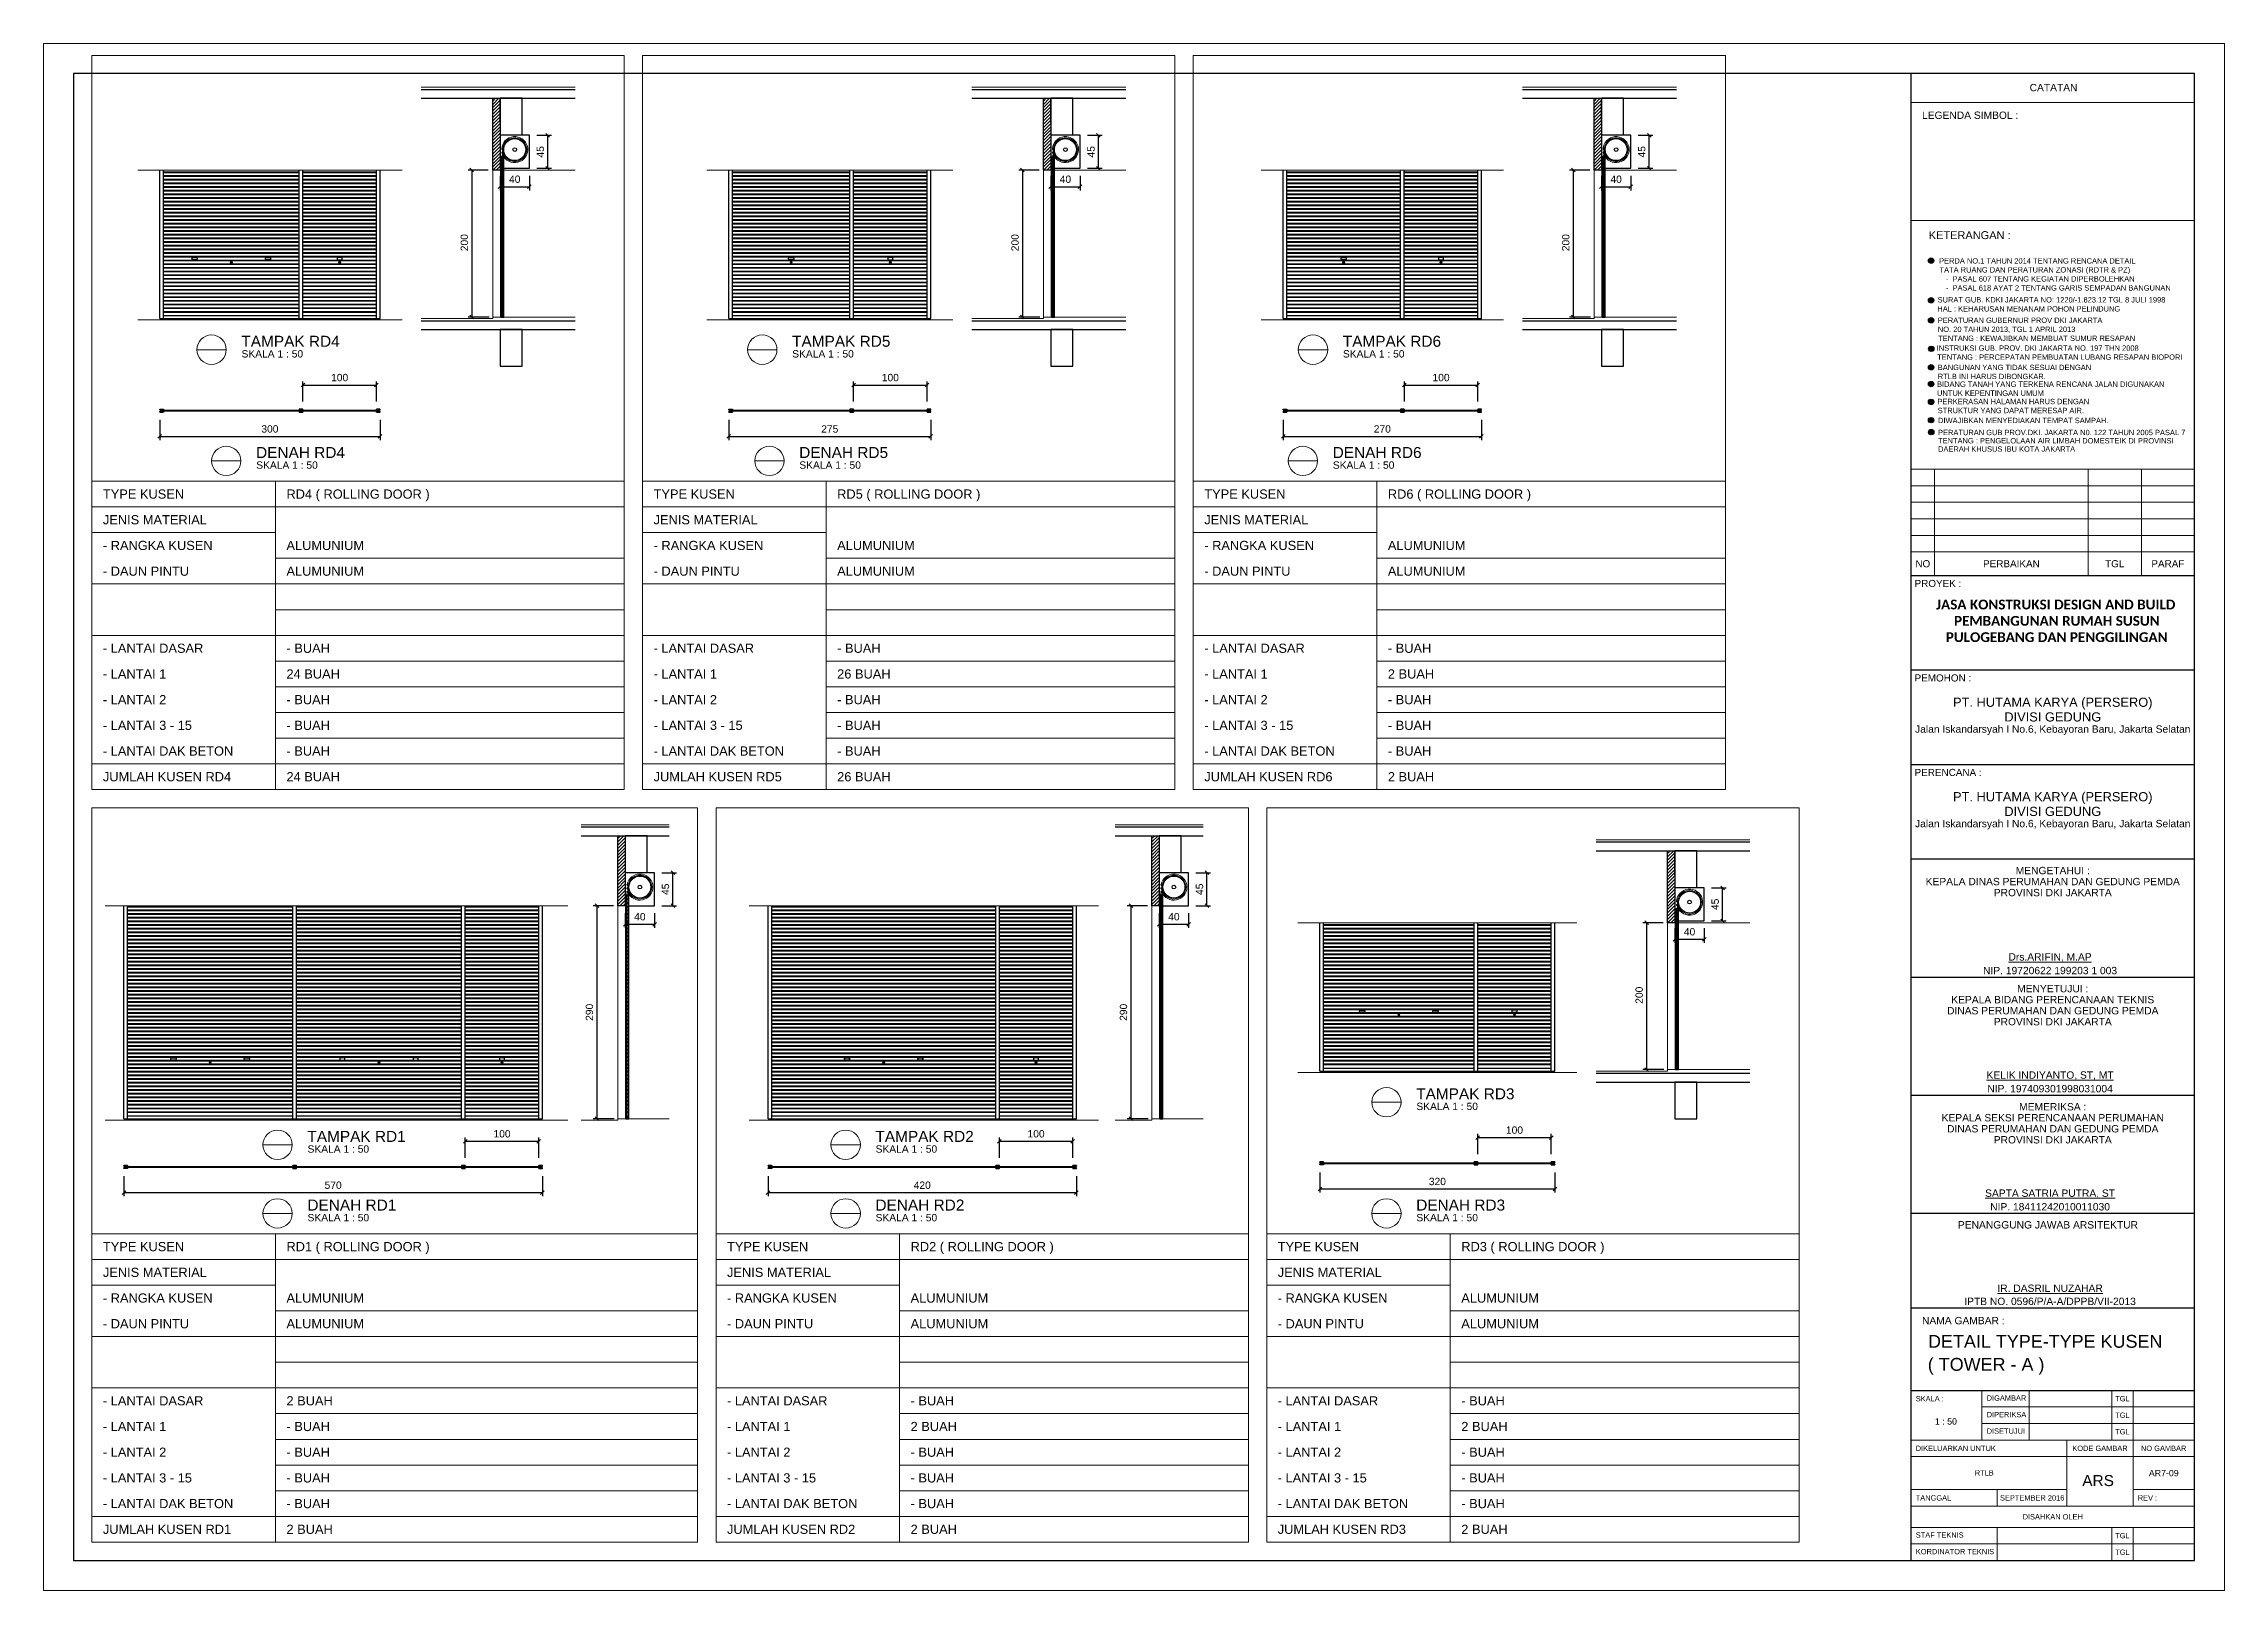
# Model space of a CAD drawing. Header units: millimetres. Extents: x -108 to 351, y -17 to 192.
# Drawn here: x 292 to 351.4, y 27.2 to 69.3 of the extents above; entities that cross this region are included whole.
import ezdxf
from ezdxf.enums import TextEntityAlignment as Align

# ---------------------------------------------------------------- set-up
doc = ezdxf.new("R2010")
doc.units = ezdxf.units.MM
doc.layers.get('defpoints').update_dxf_attribs({"color": 1})
for name, color, linetype, lineweight in [('-DPK-GARIS TEPI2', 7, 'Continuous', 13), ('-DPK-Simbol', 7, 'Continuous', 25), ('-DPK-TEKS 2', 7, 'Continuous', 15), ('ars', 11, 'Continuous', 0), ('BLK', 1, 'Continuous', 30), ('KOL', 1, 'Continuous', 30), ('KOP', 7, 'Continuous', 20), ('KOP GARIS', 1, 'Continuous', 30), ('lan', 7, 'Continuous', 15), ('NOT', 7, 'Continuous', 20), ('tem', 5, 'Continuous', 20), ('u', 6, 'Continuous', 20)]:
    doc.layers.add(name, color=color, linetype=linetype, lineweight=lineweight)
doc.layers.add('Kusen', color=30, linetype='Continuous')
doc.styles.add('ARIAL', font='arial.ttf')
doc.styles.add('KOPDPK', font='sanss___.ttf', dxfattribs={"height": 2})
doc.styles.get("Standard").update_dxf_attribs({"font": 'arial.ttf'})
doc.dimstyles.new('SK-50', dxfattribs={"dimscale": 0, "dimtxt": 0.2, "dimasz": 0.1, "dimexe": 0.1, "dimexo": 0, "dimgap": 0.1, "dimtad": 1, "dimdec": 0, "dimlfac": 50, "dimzin": 0, "dimdsep": 46, "dimtxsty": 'Standard', "dimblk": 'OBLIQUE', "dimcen": 0.09, "dimclrd": 256, "dimclre": 256, "dimclrt": 256, "dimadec": 0, "dimazin": 0, "dimtfac": 1, "dimtdec": 0, "dimtofl": 0, "dimtmove": 0, "dimatfit": 3, "dimldrblk": 'OBLIQUE', "dimfxl": 0, "dimtolj": 1, "dimtzin": 0, "dimarcsym": 0})

msp = doc.modelspace()

# ---------------------------------------------------------------- texts
at = {"layer": 'NOT'}
for s, p in [('TYPE KUSEN', (293.65435, 56.91006)), ('RD4 ( ROLLING DOOR )', (298.65435, 56.91006)), ('TYPE KUSEN', (308.65435, 56.91006)), ('RD5 ( ROLLING DOOR )', (313.65435, 56.91006)), ('TYPE KUSEN', (323.65435, 56.91006)), ('RD6 ( ROLLING DOOR )', (328.65435, 56.91006)), ('JENIS MATERIAL', (293.65435, 56.21006)), ('JENIS MATERIAL', (308.65435, 56.21006)), ('JENIS MATERIAL', (323.65435, 56.21006)), ('- RANGKA KUSEN', (293.65435, 55.51006)), ('ALUMUNIUM', (298.65435, 55.51006)), ('- RANGKA KUSEN', (308.65435, 55.51006)), ('ALUMUNIUM', (313.65435, 55.51006)), ('- RANGKA KUSEN', (323.65435, 55.51006)), ('ALUMUNIUM', (328.65435, 55.51006)), ('- DAUN PINTU', (293.65435, 54.81006)), ('ALUMUNIUM', (298.65435, 54.81006)), ('- DAUN PINTU', (308.65435, 54.81006)), ('ALUMUNIUM', (313.65435, 54.81006)), ('- DAUN PINTU', (323.65435, 54.81006)), ('ALUMUNIUM', (328.65435, 54.81006)), ('- LANTAI DASAR', (293.65435, 52.71006)), ('- BUAH', (298.65435, 52.71006)), ('- LANTAI DASAR', (308.65435, 52.71006)), ('- BUAH', (313.65435, 52.71006)), ('- LANTAI DASAR', (323.65435, 52.71006)), ('- BUAH', (328.65435, 52.71006)), ('- LANTAI 1', (293.65435, 52.01006)), ('24 BUAH', (298.65435, 52.01006)), ('- LANTAI 1', (308.65435, 52.01006)), ('26 BUAH', (313.65435, 52.01006)), ('- LANTAI 1', (323.65435, 52.01006)), ('2 BUAH', (328.65435, 52.01006)), ('- LANTAI 2', (293.65435, 51.31006)), ('- BUAH', (298.65435, 51.31006)), ('- LANTAI 2', (308.65435, 51.31006)), ('- BUAH', (313.65435, 51.31006)), ('- LANTAI 2', (323.65435, 51.31006)), ('- BUAH', (328.65435, 51.31006)), ('- LANTAI 3 - 15', (293.65435, 50.61006)), ('- BUAH', (298.65435, 50.61006)), ('- LANTAI 3 - 15', (308.65435, 50.61006)), ('- BUAH', (313.65435, 50.61006)), ('- LANTAI 3 - 15', (323.65435, 50.61006)), ('- BUAH', (328.65435, 50.61006)), ('- LANTAI DAK BETON', (293.65435, 49.91006)), ('- BUAH', (298.65435, 49.91006)), ('- LANTAI DAK BETON', (308.65435, 49.91006)), ('- BUAH', (313.65435, 49.91006)), ('- LANTAI DAK BETON', (323.65435, 49.91006)), ('- BUAH', (328.65435, 49.91006)), ('JUMLAH KUSEN RD4', (293.65435, 49.21006)), ('24 BUAH', (298.65435, 49.21006)), ('JUMLAH KUSEN RD5', (308.65435, 49.21006)), ('26 BUAH', (313.65435, 49.21006)), ('JUMLAH KUSEN RD6', (323.65435, 49.21006)), ('2 BUAH', (328.65435, 49.21006)), ('TYPE KUSEN', (293.65435, 36.41006)), ('RD1 ( ROLLING DOOR )', (298.65435, 36.41006)), ('TYPE KUSEN', (310.65435, 36.41006)), ('RD2 ( ROLLING DOOR )', (315.65435, 36.41006)), ('TYPE KUSEN', (325.65435, 36.41006)), ('RD3 ( ROLLING DOOR )', (330.65435, 36.41006)), ('JENIS MATERIAL', (293.65435, 35.71006)), ('JENIS MATERIAL', (310.65435, 35.71006)), ('JENIS MATERIAL', (325.65435, 35.71006)), ('- RANGKA KUSEN', (293.65435, 35.01006)), ('ALUMUNIUM', (298.65435, 35.01006)), ('- RANGKA KUSEN', (310.65435, 35.01006)), ('ALUMUNIUM', (315.65435, 35.01006)), ('- RANGKA KUSEN', (325.65435, 35.01006)), ('ALUMUNIUM', (330.65435, 35.01006)), ('- DAUN PINTU', (293.65435, 34.31006)), ('ALUMUNIUM', (298.65435, 34.31006)), ('- DAUN PINTU', (310.65435, 34.31006)), ('ALUMUNIUM', (315.65435, 34.31006)), ('- DAUN PINTU', (325.65435, 34.31006)), ('ALUMUNIUM', (330.65435, 34.31006)), ('- LANTAI DASAR', (293.65435, 32.21006)), ('2 BUAH', (298.65435, 32.21006)), ('- LANTAI DASAR', (310.65435, 32.21006)), ('- BUAH', (315.65435, 32.21006)), ('- LANTAI DASAR', (325.65435, 32.21006)), ('- BUAH', (330.65435, 32.21006)), ('- LANTAI 1', (293.65435, 31.51006)), ('- BUAH', (298.65435, 31.51006)), ('- LANTAI 1', (310.65435, 31.51006)), ('2 BUAH', (315.65435, 31.51006)), ('- LANTAI 1', (325.65435, 31.51006)), ('2 BUAH', (330.65435, 31.51006)), ('- LANTAI 2', (293.65435, 30.81006)), ('- BUAH', (298.65435, 30.81006)), ('- LANTAI 2', (310.65435, 30.81006)), ('- BUAH', (315.65435, 30.81006)), ('- LANTAI 2', (325.65435, 30.81006)), ('- BUAH', (330.65435, 30.81006)), ('- LANTAI 3 - 15', (293.65435, 30.11006)), ('- BUAH', (298.65435, 30.11006)), ('- LANTAI 3 - 15', (310.65435, 30.11006)), ('- BUAH', (315.65435, 30.11006)), ('- LANTAI 3 - 15', (325.65435, 30.11006)), ('- BUAH', (330.65435, 30.11006)), ('- LANTAI DAK BETON', (293.65435, 29.41006)), ('- BUAH', (298.65435, 29.41006)), ('- LANTAI DAK BETON', (310.65435, 29.41006)), ('- BUAH', (315.65435, 29.41006)), ('- LANTAI DAK BETON', (325.65435, 29.41006)), ('- BUAH', (330.65435, 29.41006)), ('JUMLAH KUSEN RD1', (293.65435, 28.71006)), ('2 BUAH', (298.65435, 28.71006)), ('JUMLAH KUSEN RD2', (310.65435, 28.71006)), ('2 BUAH', (315.65435, 28.71006)), ('JUMLAH KUSEN RD3', (325.65435, 28.71006)), ('2 BUAH', (330.65435, 28.71006))]:
    msp.add_text(s, height=0.25, dxfattribs=at).set_placement(p)

# ---------------------------------------------------------------- blocks, each defined once
blk = doc.blocks.new('KOPA2-TPAK r')
at = {"layer": '-DPK-Simbol'}
for points in [[(51.339, 36.223, 1), (51.485, 36.223, 1)], [(51.339, 35.144, 1), (51.485, 35.144, 1)], [(51.339, 34.599, 1), (51.485, 34.599, 1)], [(51.344, 33.821, 1), (51.49, 33.821, 1)], [(51.339, 33.318, 1), (51.485, 33.318, 1)], [(51.339, 32.86, 1), (51.485, 32.86, 1)], [(51.339, 32.376, 1), (51.485, 32.376, 1)], [(51.338, 31.878, 1), (51.484, 31.878, 1)], [(51.341, 31.552, 1), (51.487, 31.552, 1)]]:
    blk.add_hatch(color=256, dxfattribs=at).paths.add_polyline_path(points)
at = {"layer": '-DPK-GARIS TEPI2', "lineweight": 13}
for p, q in [((50.864, 30.541), (58.585, 30.541)), ((51.508, 27.645), (51.508, 30.541)), ((55.69, 30.541), (55.69, 27.645)), ((57.138, 30.541), (57.138, 27.645)), ((50.864, 30.09), (58.585, 30.09)), ((50.864, 29.64), (58.585, 29.64)), ((50.864, 29.19), (58.585, 29.19)), ((50.864, 28.739), (58.585, 28.739)), ((50.864, 28.289), (58.585, 28.289))]:
    blk.add_line(p, q, dxfattribs=at)
at = {"layer": '-DPK-Simbol'}
for centre in [(51.412, 36.223), (51.412, 35.144), (51.412, 34.599), (51.417, 33.821), (51.417, 33.821), (51.412, 33.318), (51.412, 33.318), (51.412, 32.86), (51.412, 32.86), (51.412, 32.376), (51.411, 31.878), (51.411, 31.878), (51.414, 31.552), (51.414, 31.552)]:
    blk.add_circle(centre, 0.0732, dxfattribs=at)
blk.add_line((50.864, 37.317), (58.585, 37.317))
at = {"layer": 'KOP', "lineweight": 13}
for p, q in [((58.585, 40.534), (50.864, 40.534)), ((52.794, 5.447), (52.794, 4.096)), ((54.081, 5.447), (54.081, 4.096)), ((56.333, 5.447), (56.333, 4.096)), ((56.912, 5.447), (56.912, 4.096)), ((52.794, 4.997), (58.585, 4.997)), ((52.794, 4.547), (58.585, 4.547)), ((50.864, 4.096), (58.585, 4.096)), ((50.864, 3.646), (58.585, 3.646)), ((55.111, 4.096), (55.111, 2.295)), ((56.912, 4.096), (56.912, 2.295)), ((50.864, 2.745), (55.111, 2.745)), ((53.213, 2.745), (53.213, 2.295)), ((56.912, 2.745), (58.585, 2.745)), ((50.864, 2.295), (58.585, 2.295)), ((50.864, 1.716), (58.585, 1.716)), ((50.864, 1.265), (58.585, 1.265)), ((53.213, 1.716), (53.213, 0.815)), ((56.333, 1.716), (56.333, 0.815)), ((56.912, 1.716), (56.912, 0.815))]:
    blk.add_line(p, q, dxfattribs=at)
at = {"layer": 'KOP'}
blk.add_lwpolyline([(0, 0), (59.4, 0), (59.4, 42.135), (0, 42.135)], close=True, dxfattribs=at)
at = {"layer": 'KOP GARIS'}
for p, q in [((50.864, 0.815), (50.864, 41.32)), ((50.864, 27.645), (58.585, 27.645)), ((50.864, 25.072), (58.585, 25.072)), ((50.864, 22.498), (58.585, 22.498)), ((50.864, 19.924), (58.585, 19.924)), ((50.864, 16.707), (58.585, 16.707)), ((50.864, 13.49), (58.585, 13.49)), ((50.864, 10.273), (58.585, 10.273)), ((50.864, 7.699), (58.585, 7.699)), ((50.864, 5.447), (58.585, 5.447))]:
    blk.add_line(p, q, dxfattribs=at)
blk.add_lwpolyline([(0.815, 0.815), (58.585, 0.815), (58.585, 41.32), (0.815, 41.32)], close=True, dxfattribs=at)
at = {"layer": '-DPK-Simbol', "style": 'ARIAL'}
for s, p in [('PERDA NO.1 TAHUN 2014 TENTANG RENCANA DETAIL', (51.629, 36.144)), ('TATA RUANG DAN PERATURAN ZONASI (RDTR & PZ)', (51.64, 35.899)), ('   -  PASAL 607 TENTANG KEGIATAN DIPERBOLEHKAN', (51.645, 35.653)), ('SURAT GUB. KDKI JAKARTA NO: 1220/-1.823.12 TGL 8 JULI 1998', (51.589, 35.083)), ('   -  PASAL 618 AYAT 2 TENTANG GARIS SEMPADAN BANGUNAN', (51.645, 35.407)), ('HAL : KEHARUSAN MENANAM POHON PELINDUNG', (51.582, 34.837)), ('PERATURAN GUBERNUR PROV DKI JAKARTA', (51.595, 34.526)), ('INSTRUKSI GUB. PROV. DKI JAKARTA NO. 197 THN 2008', (51.564, 33.768)), ('TENTANG : KEWAJIBKAN MEMBUAT SUMUR RESAPAN', (51.606, 34.035)), ('NO. 20 TAHUN 2013, TGL 1 APRIL 2013', (51.595, 34.28)), ('TENTANG : PERCEPATAN PEMBUATAN LUBANG RESAPAN BIOPORI', (51.578, 33.522)), ('BANGUNAN YANG TIDAK SESUAI DENGAN', (51.594, 33.242)), ('UNTUK KEPENTINGAN UMUM', (51.573, 32.54)), ('BIDANG TANAH YANG TERKENA RENCANA JALAN DIGUNAKAN', (51.574, 32.785)), ('RTLB INI HARUS DIBONGKAR.', (51.593, 32.996)), ('STRUKTUR YANG DAPAT MERESAP AIR.', (51.591, 32.068)), ('PERKERASAN HALAMAN HARUS DENGAN', (51.584, 32.313)), ('DIWAJIBKAN MENYEDIAKAN TEMPAT SAMPAH.', (51.601, 31.796)), ('PERATURAN GUB PROV.DKI. JAKARTA N0. 122 TAHUN 2005 PASAL 7', (51.6, 31.469)), ('TENTANG : PENGELOLAAN AIR LIMBAH DOMESTEIK DI PROVINSI', (51.6, 31.244)), ('DAERAH KHUSUS IBU KOTA JAKARTA', (51.6, 31.018))]:
    blk.add_text(s, height=0.14584, dxfattribs=at).set_placement(p)
at = {"layer": '-DPK-TEKS 2', "style": 'KOPDPK'}
blk.add_text('KETERANGAN :', height=0.21447, dxfattribs=at).set_placement((51.347, 36.81))
at = {"layer": '-DPK-TEKS 2'}
for s, p in [('NO', (51.186, 27.967)), ('PERBAIKAN', (53.599, 27.967)), ('TGL', (56.414, 27.967)), ('PARAF', (57.861, 27.967))]:
    blk.add_text(s, height=0.193, dxfattribs=at).set_placement(p, align=Align.MIDDLE_CENTER)
for s, height, p in [('PROYEK :', 0.193, (50.961, 27.43)), ('PEMOHON :', 0.193, (50.961, 24.856)), ('PERENCANA :', 0.19303, (50.961, 22.282))]:
    blk.add_text(s, height=height, dxfattribs=at).set_placement(p, align=Align.MIDDLE_LEFT)
at = {"layer": '-DPK-TEKS 2', "insert": (50.405, 26.989), "char_height": 0.2, "attachment_point": 1}
blk.add_mtext_dynamic_manual_height_columns('\\pi1.1411;{\\fCalibri|b1|i0|c0|p34;\\H1.3333x;JASA KONSTRUKSI DESIGN AND BUILD \\P\\pi1.6308;PEMBANGUNAN RUMAH SUSUN \\P\\pi1.4066;PULOGEBANG DAN PENGGILINGAN}', width=8.92595, gutter_width=1.75, heights=[0], dxfattribs=at)
at = {"layer": 'KOP'}
for s, height, p in [('PT. HUTAMA KARYA (PERSERO)', 0.25, (54.725, 24.194)), ('DIVISI GEDUNG', 0.25, (54.725, 23.794)), ('Jalan Iskandarsyah I No.6, Kebayoran Baru, Jakarta Selatan', 0.2, (54.725, 23.463)), ('PT. HUTAMA KARYA (PERSERO)', 0.25, (54.725, 21.62)), ('Jalan Iskandarsyah I No.6, Kebayoran Baru, Jakarta Selatan', 0.2, (54.725, 20.889)), ('DIVISI GEDUNG', 0.25, (54.725, 21.22)), ('MENGETAHUI :', 0.2, (54.725, 19.609)), ('KEPALA DINAS PERUMAHAN DAN GEDUNG PEMDA', 0.2, (54.725, 19.309)), ('PROVINSI DKI JAKARTA', 0.2, (54.725, 19.009)), ('KEPALA BIDANG PERENCANAAN TEKNIS', 0.2, (54.725, 16.092)), ('MENYETUJUI :', 0.2, (54.725, 16.392)), ('DINAS PERUMAHAN DAN GEDUNG PEMDA', 0.2, (54.725, 15.792)), ('PROVINSI DKI JAKARTA', 0.2, (54.725, 15.492)), ('MEMERIKSA :', 0.2, (54.725, 13.175)), ('KEPALA SEKSI PERENCANAAN PERUMAHAN', 0.2, (54.725, 12.875)), ('DINAS PERUMAHAN DAN GEDUNG PEMDA', 0.2, (54.725, 12.575)), ('PROVINSI DKI JAKARTA', 0.2, (54.725, 12.275)), ('TGL', 0.1448, (56.623, 5.222)), ('TGL', 0.1448, (56.623, 4.772)), ('TGL', 0.1448, (56.623, 4.321)), ('KODE GAMBAR', 0.14477, (56.012, 3.871)), ('NO GAMBAR', 0.1448, (57.746, 3.871)), ('DISAHKAN OLEH', 0.14477, (54.725, 2.005)), ('TGL', 0.1448, (56.623, 1.49)), ('TGL', 0.1448, (56.623, 1.04))]:
    blk.add_text(s, height=height, dxfattribs=at).set_placement(p, align=Align.MIDDLE_CENTER)
for s, p in [('%%UDrs.ARIFIN, M.AP', (54.652, 17.239)), ('NIP. 19720622 199203 1 003', (54.652, 16.885)), ('%%UKELIK INDIYANTO, ST, MT', (54.652, 14.021)), ('NIP. 197409301998031004', (54.652, 13.668)), ('%%USAPTA SATRIA PUTRA, ST', (54.652, 10.804)), ('NIP. 18411242010011030', (54.652, 10.45)), ('%%UIR. DASRIL NUZAHAR', (54.652, 8.231)), ('IPTB NO. 0596/P/A-A/DPPB/VII-2013', (54.652, 7.877))]:
    blk.add_text(s, height=0.2, dxfattribs=at).set_placement(p, align=Align.MIDDLE)
for s, height, p in [('PENANGGUNG JAWAB ARSITEKTUR', 0.2, (52.142, 9.958)), ('SKALA :', 0.1448, (50.993, 5.222)), ('DIGAMBAR', 0.1448, (52.925, 5.24)), ('DIPERIKSA', 0.1448, (52.925, 4.789)), ('DISETUJUI', 0.1448, (52.925, 4.339)), ('DIKELUARKAN UNTUK ', 0.14477, (50.993, 3.871)), ('RTLB', 0.1448, (52.602, 3.202)), ('TANGGAL ', 0.1448, (50.993, 2.52)), ('SEPTEMBER 2016', 0.14477, (53.288, 2.52)), ('REV :', 0.1448, (57.041, 2.52)), ('STAF TEKNIS', 0.14477, (50.995, 1.508)), ('KORDINATOR TEKNIS', 0.14477, (50.995, 1.057))]:
    blk.add_text(s, height=height, dxfattribs=at).set_placement(p, align=Align.MIDDLE_LEFT)
at = {"layer": 'KOP', "attachment_point": 1}
for s, width, insert, char_height in [('\\pi0.037596;CATATAN', 1.34231, (54.057, 41.037), 0.2), ('LEGENDA SIMBOL :', 2.62438, (51.164, 40.284), 0.2), ('NAMA GAMBAR :', 2.25116, (51.164, 7.449), 0.2), ('ARS', 1.0069, (55.53, 3.142), 0.3)]:
    blk.add_mtext_dynamic_manual_height_columns(s, width=width, gutter_width=5, heights=[0], dxfattribs=dict(at, insert=insert, char_height=char_height))
at = {"layer": 'KOP'}
for p in [(51.864, 6.612), (51.864, 6.212), (51.864, 5.812)]:
    blk.add_attdef('JUDUL', p, '', height=0.25, dxfattribs=at)
for tag, p in [('SKALA', (51.816, 4.913)), ('SKALA', (51.816, 4.602)), ('SKALA', (51.816, 4.312)), ('AR-00', (57.749, 3.195))]:
    blk.add_attdef(tag, text='', height=0.172, dxfattribs=at).set_placement(p, align=Align.MIDDLE_CENTER)
blk = doc.blocks.new('Ndtpd')
blk.add_line((0.75, 0), (-0.75, 0))
blk.add_circle((0, 0), 0.747)
at = {"flags": 4}
for tag, height, p in [('NO', 0.5, (0, 0.15)), ('NOLBR', 0.3, (0, -0.4))]:
    blk.add_attdef(tag, text='', height=height, dxfattribs=at).set_placement(p, align=Align.CENTER)
for tag, p, height in [('NDTPD', (1.52, 0.15), 0.5), ('SKALA', (1.52, -0.4), 0.3)]:
    blk.add_attdef(tag, p, '', height=height, dxfattribs=at)
blk = doc.blocks.new('_Oblique')
at = {"color": 0, "linetype": 'ByBlock', "lineweight": -2}
blk.add_line((-0.5, -0.5), (0.5, 0.5), dxfattribs=at)
blk = doc.blocks.new('*D338')
at = {"layer": 'defpoints', "color": 0, "transparency": 16777216}
for p in [(294.226, 38.455), (305.626, 38.455), (305.626, 38.005)]:
    blk.add_point(p, dxfattribs=at)
at = {"layer": 'u', "lineweight": -2, "transparency": 16777216}
for p, q in [((294.226, 38.455), (294.226, 37.905)), ((305.626, 38.455), (305.626, 37.905)), ((294.226, 38.005), (305.626, 38.005))]:
    blk.add_line(p, q, dxfattribs=at)
at = {"layer": 'u', "lineweight": -2, "transparency": 16777216, "xscale": 0.1, "yscale": 0.1, "zscale": 0.1, "rotation": 180}
blk.add_blockref('_Oblique', (294.226, 38.005), dxfattribs=at)
at = {"layer": 'u', "lineweight": -2, "transparency": 16777216, "xscale": 0.1, "yscale": 0.1, "zscale": 0.1}
blk.add_blockref('_Oblique', (305.626, 38.005), dxfattribs=at)
at = {"layer": 'u', "transparency": 16777216, "insert": (299.926, 38.207), "char_height": 0.2, "attachment_point": 5}
blk.add_mtext('\\A1;570', dxfattribs=at)
blk = doc.blocks.new('*D339')
at = {"layer": 'defpoints', "color": 0, "transparency": 16777216}
for p in [(311.772, 38.455), (320.172, 38.455), (320.172, 38.005)]:
    blk.add_point(p, dxfattribs=at)
at = {"layer": 'u', "lineweight": -2, "transparency": 16777216}
for p, q in [((311.772, 38.455), (311.772, 37.905)), ((320.172, 38.455), (320.172, 37.905)), ((311.772, 38.005), (320.172, 38.005))]:
    blk.add_line(p, q, dxfattribs=at)
at = {"layer": 'u', "lineweight": -2, "transparency": 16777216, "xscale": 0.1, "yscale": 0.1, "zscale": 0.1, "rotation": 180}
blk.add_blockref('_Oblique', (311.772, 38.005), dxfattribs=at)
at = {"layer": 'u', "lineweight": -2, "transparency": 16777216, "xscale": 0.1, "yscale": 0.1, "zscale": 0.1}
blk.add_blockref('_Oblique', (320.172, 38.005), dxfattribs=at)
at = {"layer": 'u', "transparency": 16777216, "insert": (315.972, 38.207), "char_height": 0.2, "attachment_point": 5}
blk.add_mtext('\\A1;420', dxfattribs=at)
blk = doc.blocks.new('*D340')
at = {"layer": 'defpoints', "color": 0, "transparency": 16777216}
for p in [(326.803, 38.555), (333.203, 38.555), (333.203, 38.105)]:
    blk.add_point(p, dxfattribs=at)
at = {"layer": 'u', "lineweight": -2, "transparency": 16777216}
for p, q in [((326.803, 38.555), (326.803, 38.005)), ((326.803, 38.105), (333.203, 38.105)), ((333.203, 38.555), (333.203, 38.005))]:
    blk.add_line(p, q, dxfattribs=at)
at = {"layer": 'u', "lineweight": -2, "transparency": 16777216, "xscale": 0.1, "yscale": 0.1, "zscale": 0.1, "rotation": 180}
blk.add_blockref('_Oblique', (326.803, 38.105), dxfattribs=at)
at = {"layer": 'u', "lineweight": -2, "transparency": 16777216, "xscale": 0.1, "yscale": 0.1, "zscale": 0.1}
blk.add_blockref('_Oblique', (333.203, 38.105), dxfattribs=at)
at = {"layer": 'u', "transparency": 16777216, "insert": (330.003, 38.308), "char_height": 0.2, "attachment_point": 5}
blk.add_mtext('\\A1;320', dxfattribs=at)
blk = doc.blocks.new('*D341')
at = {"layer": 'defpoints', "color": 0, "transparency": 16777216}
for p in [(295.203, 59.055), (301.203, 59.055), (301.203, 58.605)]:
    blk.add_point(p, dxfattribs=at)
at = {"layer": 'u', "lineweight": -2, "transparency": 16777216}
for p, q in [((295.203, 59.055), (295.203, 58.505)), ((301.203, 59.055), (301.203, 58.505)), ((295.203, 58.605), (301.203, 58.605))]:
    blk.add_line(p, q, dxfattribs=at)
at = {"layer": 'u', "lineweight": -2, "transparency": 16777216, "xscale": 0.1, "yscale": 0.1, "zscale": 0.1, "rotation": 180}
blk.add_blockref('_Oblique', (295.203, 58.605), dxfattribs=at)
at = {"layer": 'u', "lineweight": -2, "transparency": 16777216, "xscale": 0.1, "yscale": 0.1, "zscale": 0.1}
blk.add_blockref('_Oblique', (301.203, 58.605), dxfattribs=at)
at = {"layer": 'u', "transparency": 16777216, "insert": (298.203, 58.808), "char_height": 0.2, "attachment_point": 5}
blk.add_mtext('\\A1;300', dxfattribs=at)
blk = doc.blocks.new('*D342')
at = {"layer": 'defpoints', "color": 0, "transparency": 16777216}
for p in [(310.703, 59.055), (316.203, 59.055), (316.203, 58.605)]:
    blk.add_point(p, dxfattribs=at)
at = {"layer": 'u', "lineweight": -2, "transparency": 16777216}
for p, q in [((310.703, 59.055), (310.703, 58.505)), ((316.203, 59.055), (316.203, 58.505)), ((310.703, 58.605), (316.203, 58.605))]:
    blk.add_line(p, q, dxfattribs=at)
at = {"layer": 'u', "lineweight": -2, "transparency": 16777216, "xscale": 0.1, "yscale": 0.1, "zscale": 0.1, "rotation": 180}
blk.add_blockref('_Oblique', (310.703, 58.605), dxfattribs=at)
at = {"layer": 'u', "lineweight": -2, "transparency": 16777216, "xscale": 0.1, "yscale": 0.1, "zscale": 0.1}
blk.add_blockref('_Oblique', (316.203, 58.605), dxfattribs=at)
at = {"layer": 'u', "transparency": 16777216, "insert": (313.453, 58.807), "char_height": 0.2, "attachment_point": 5}
blk.add_mtext('\\A1;275', dxfattribs=at)
blk = doc.blocks.new('*D343')
at = {"layer": 'defpoints', "color": 0, "transparency": 16777216}
for p in [(325.803, 59.055), (331.203, 59.055), (331.203, 58.605)]:
    blk.add_point(p, dxfattribs=at)
at = {"layer": 'u', "lineweight": -2, "transparency": 16777216}
for p, q in [((325.803, 59.055), (325.803, 58.505)), ((331.203, 59.055), (331.203, 58.505)), ((325.803, 58.605), (331.203, 58.605))]:
    blk.add_line(p, q, dxfattribs=at)
at = {"layer": 'u', "lineweight": -2, "transparency": 16777216, "xscale": 0.1, "yscale": 0.1, "zscale": 0.1, "rotation": 180}
blk.add_blockref('_Oblique', (325.803, 58.605), dxfattribs=at)
at = {"layer": 'u', "lineweight": -2, "transparency": 16777216, "xscale": 0.1, "yscale": 0.1, "zscale": 0.1}
blk.add_blockref('_Oblique', (331.203, 58.605), dxfattribs=at)
at = {"layer": 'u', "transparency": 16777216, "insert": (328.503, 58.807), "char_height": 0.2, "attachment_point": 5}
blk.add_mtext('\\A1;270', dxfattribs=at)
blk = doc.blocks.new('*D351')
at = {"layer": 'defpoints', "color": 0, "transparency": 16777216}
for p in [(307.56, 45.818), (307.11, 40.018), (307.58, 40.018)]:
    blk.add_point(p, dxfattribs=at)
at = {"layer": 'u', "lineweight": -2, "transparency": 16777216}
for p, q in [((307.56, 45.818), (307.01, 45.818)), ((307.11, 45.818), (307.11, 40.018)), ((307.58, 40.018), (307.01, 40.018))]:
    blk.add_line(p, q, dxfattribs=at)
at = {"layer": 'u', "lineweight": -2, "transparency": 16777216, "xscale": 0.1, "yscale": 0.1, "zscale": 0.1}
for p, rotation in [((307.11, 45.818), 90), ((307.11, 40.018), 270)]:
    blk.add_blockref('_Oblique', p, dxfattribs=dict(at, rotation=rotation))
at = {"layer": 'u', "transparency": 16777216, "insert": (306.908, 42.918), "char_height": 0.2, "attachment_point": 5, "rotation": 90}
blk.add_mtext('\\A1;290', dxfattribs=at)
blk = doc.blocks.new('*D352')
at = {"layer": 'defpoints', "color": 0, "transparency": 16777216}
for p in [(308.88, 46.718), (309.18, 46.718), (308.88, 45.818)]:
    blk.add_point(p, dxfattribs=at)
at = {"layer": 'u', "lineweight": -2, "transparency": 16777216}
for p, q in [((308.88, 46.718), (309.28, 46.718)), ((309.18, 45.818), (309.18, 46.718)), ((308.88, 45.818), (309.28, 45.818))]:
    blk.add_line(p, q, dxfattribs=at)
at = {"layer": 'u', "lineweight": -2, "transparency": 16777216, "xscale": 0.1, "yscale": 0.1, "zscale": 0.1}
for p, rotation in [((309.18, 46.718), 90), ((309.18, 45.818), 270)]:
    blk.add_blockref('_Oblique', p, dxfattribs=dict(at, rotation=rotation))
at = {"layer": 'u', "transparency": 16777216, "insert": (308.978, 46.268), "char_height": 0.2, "attachment_point": 5, "rotation": 90}
blk.add_mtext('\\A1;45', dxfattribs=at)
blk = doc.blocks.new('*D353')
at = {"layer": 'defpoints', "color": 0, "transparency": 16777216}
for p in [(307.88, 45.618), (308.68, 45.618), (308.68, 45.318)]:
    blk.add_point(p, dxfattribs=at)
at = {"layer": 'u', "lineweight": -2, "transparency": 16777216}
for p, q in [((307.88, 45.618), (307.88, 45.218)), ((307.88, 45.318), (308.68, 45.318)), ((308.68, 45.618), (308.68, 45.218))]:
    blk.add_line(p, q, dxfattribs=at)
at = {"layer": 'u', "lineweight": -2, "transparency": 16777216, "xscale": 0.1, "yscale": 0.1, "zscale": 0.1, "rotation": 180}
blk.add_blockref('_Oblique', (307.88, 45.318), dxfattribs=at)
at = {"layer": 'u', "lineweight": -2, "transparency": 16777216, "xscale": 0.1, "yscale": 0.1, "zscale": 0.1}
blk.add_blockref('_Oblique', (308.68, 45.318), dxfattribs=at)
at = {"layer": 'u', "transparency": 16777216, "insert": (308.28, 45.52), "char_height": 0.2, "attachment_point": 5}
blk.add_mtext('\\A1;40', dxfattribs=at)
blk = doc.blocks.new('*D354')
at = {"layer": 'defpoints', "color": 0, "transparency": 16777216}
for p in [(322.106, 45.818), (321.656, 40.018), (322.126, 40.018)]:
    blk.add_point(p, dxfattribs=at)
at = {"layer": 'u', "lineweight": -2, "transparency": 16777216}
for p, q in [((322.106, 45.818), (321.556, 45.818)), ((321.656, 45.818), (321.656, 40.018)), ((322.126, 40.018), (321.556, 40.018))]:
    blk.add_line(p, q, dxfattribs=at)
at = {"layer": 'u', "lineweight": -2, "transparency": 16777216, "xscale": 0.1, "yscale": 0.1, "zscale": 0.1}
for p, rotation in [((321.656, 45.818), 90), ((321.656, 40.018), 270)]:
    blk.add_blockref('_Oblique', p, dxfattribs=dict(at, rotation=rotation))
at = {"layer": 'u', "transparency": 16777216, "insert": (321.454, 42.918), "char_height": 0.2, "attachment_point": 5, "rotation": 90}
blk.add_mtext('\\A1;290', dxfattribs=at)
blk = doc.blocks.new('*D355')
at = {"layer": 'defpoints', "color": 0, "transparency": 16777216}
for p in [(323.426, 46.718), (323.726, 46.718), (323.426, 45.818)]:
    blk.add_point(p, dxfattribs=at)
at = {"layer": 'u', "lineweight": -2, "transparency": 16777216}
for p, q in [((323.426, 46.718), (323.826, 46.718)), ((323.726, 45.818), (323.726, 46.718)), ((323.426, 45.818), (323.826, 45.818))]:
    blk.add_line(p, q, dxfattribs=at)
at = {"layer": 'u', "lineweight": -2, "transparency": 16777216, "xscale": 0.1, "yscale": 0.1, "zscale": 0.1}
for p, rotation in [((323.726, 46.718), 90), ((323.726, 45.818), 270)]:
    blk.add_blockref('_Oblique', p, dxfattribs=dict(at, rotation=rotation))
at = {"layer": 'u', "transparency": 16777216, "insert": (323.525, 46.268), "char_height": 0.2, "attachment_point": 5, "rotation": 90}
blk.add_mtext('\\A1;45', dxfattribs=at)
blk = doc.blocks.new('*D356')
at = {"layer": 'defpoints', "color": 0, "transparency": 16777216}
for p in [(322.426, 45.618), (323.226, 45.618), (323.226, 45.318)]:
    blk.add_point(p, dxfattribs=at)
at = {"layer": 'u', "lineweight": -2, "transparency": 16777216}
for p, q in [((322.426, 45.618), (322.426, 45.218)), ((322.426, 45.318), (323.226, 45.318)), ((323.226, 45.618), (323.226, 45.218))]:
    blk.add_line(p, q, dxfattribs=at)
at = {"layer": 'u', "lineweight": -2, "transparency": 16777216, "xscale": 0.1, "yscale": 0.1, "zscale": 0.1, "rotation": 180}
blk.add_blockref('_Oblique', (322.426, 45.318), dxfattribs=at)
at = {"layer": 'u', "lineweight": -2, "transparency": 16777216, "xscale": 0.1, "yscale": 0.1, "zscale": 0.1}
blk.add_blockref('_Oblique', (323.226, 45.318), dxfattribs=at)
at = {"layer": 'u', "transparency": 16777216, "insert": (322.826, 45.52), "char_height": 0.2, "attachment_point": 5}
blk.add_mtext('\\A1;40', dxfattribs=at)
blk = doc.blocks.new('*D357')
at = {"layer": 'defpoints', "color": 0, "transparency": 16777216}
for p in [(305.526, 39.405), (303.526, 38.955), (305.526, 38.955)]:
    blk.add_point(p, dxfattribs=at)
at = {"layer": 'u', "lineweight": -2, "transparency": 16777216}
for p, q in [((303.526, 38.955), (303.526, 39.505)), ((303.526, 39.405), (305.526, 39.405)), ((305.526, 38.955), (305.526, 39.505))]:
    blk.add_line(p, q, dxfattribs=at)
at = {"layer": 'u', "lineweight": -2, "transparency": 16777216, "xscale": 0.1, "yscale": 0.1, "zscale": 0.1, "rotation": 180}
blk.add_blockref('_Oblique', (303.526, 39.405), dxfattribs=at)
at = {"layer": 'u', "lineweight": -2, "transparency": 16777216, "xscale": 0.1, "yscale": 0.1, "zscale": 0.1}
blk.add_blockref('_Oblique', (305.526, 39.405), dxfattribs=at)
at = {"layer": 'u', "transparency": 16777216, "insert": (304.526, 39.607), "char_height": 0.2, "attachment_point": 5}
blk.add_mtext('\\A1;100', dxfattribs=at)
blk = doc.blocks.new('*D358')
at = {"layer": 'defpoints', "color": 0, "transparency": 16777216}
for p in [(320.072, 39.405), (318.072, 38.955), (320.072, 38.955)]:
    blk.add_point(p, dxfattribs=at)
at = {"layer": 'u', "lineweight": -2, "transparency": 16777216}
for p, q in [((318.072, 38.955), (318.072, 39.505)), ((318.072, 39.405), (320.072, 39.405)), ((320.072, 38.955), (320.072, 39.505))]:
    blk.add_line(p, q, dxfattribs=at)
at = {"layer": 'u', "lineweight": -2, "transparency": 16777216, "xscale": 0.1, "yscale": 0.1, "zscale": 0.1, "rotation": 180}
blk.add_blockref('_Oblique', (318.072, 39.405), dxfattribs=at)
at = {"layer": 'u', "lineweight": -2, "transparency": 16777216, "xscale": 0.1, "yscale": 0.1, "zscale": 0.1}
blk.add_blockref('_Oblique', (320.072, 39.405), dxfattribs=at)
at = {"layer": 'u', "transparency": 16777216, "insert": (319.072, 39.607), "char_height": 0.2, "attachment_point": 5}
blk.add_mtext('\\A1;100', dxfattribs=at)
blk = doc.blocks.new('*D359')
at = {"layer": 'defpoints', "color": 0, "transparency": 16777216}
for p in [(333.103, 39.505), (331.103, 39.055), (333.103, 39.055)]:
    blk.add_point(p, dxfattribs=at)
at = {"layer": 'u', "lineweight": -2, "transparency": 16777216}
for p, q in [((331.103, 39.055), (331.103, 39.605)), ((331.103, 39.505), (333.103, 39.505)), ((333.103, 39.055), (333.103, 39.605))]:
    blk.add_line(p, q, dxfattribs=at)
at = {"layer": 'u', "lineweight": -2, "transparency": 16777216, "xscale": 0.1, "yscale": 0.1, "zscale": 0.1, "rotation": 180}
blk.add_blockref('_Oblique', (331.103, 39.505), dxfattribs=at)
at = {"layer": 'u', "lineweight": -2, "transparency": 16777216, "xscale": 0.1, "yscale": 0.1, "zscale": 0.1}
blk.add_blockref('_Oblique', (333.103, 39.505), dxfattribs=at)
at = {"layer": 'u', "transparency": 16777216, "insert": (332.103, 39.707), "char_height": 0.2, "attachment_point": 5}
blk.add_mtext('\\A1;100', dxfattribs=at)
blk = doc.blocks.new('*D360')
at = {"layer": 'defpoints', "color": 0, "transparency": 16777216}
for p in [(336.152, 45.358), (335.702, 41.358), (336.172, 41.358)]:
    blk.add_point(p, dxfattribs=at)
at = {"layer": 'u', "lineweight": -2, "transparency": 16777216}
for p, q in [((336.152, 45.358), (335.602, 45.358)), ((335.702, 45.358), (335.702, 41.358)), ((336.172, 41.358), (335.602, 41.358))]:
    blk.add_line(p, q, dxfattribs=at)
at = {"layer": 'u', "lineweight": -2, "transparency": 16777216, "xscale": 0.1, "yscale": 0.1, "zscale": 0.1}
for p, rotation in [((335.702, 45.358), 90), ((335.702, 41.358), 270)]:
    blk.add_blockref('_Oblique', p, dxfattribs=dict(at, rotation=rotation))
at = {"layer": 'u', "transparency": 16777216, "insert": (335.5, 43.383), "char_height": 0.2, "attachment_point": 5, "rotation": 90}
blk.add_mtext('\\A1;200', dxfattribs=at)
blk = doc.blocks.new('*D361')
at = {"layer": 'defpoints', "color": 0, "transparency": 16777216}
for p in [(337.472, 46.308), (337.772, 46.308), (337.472, 45.408)]:
    blk.add_point(p, dxfattribs=at)
at = {"layer": 'u', "lineweight": -2, "transparency": 16777216}
for p, q in [((337.472, 46.308), (337.872, 46.308)), ((337.772, 45.408), (337.772, 46.308)), ((337.472, 45.408), (337.872, 45.408))]:
    blk.add_line(p, q, dxfattribs=at)
at = {"layer": 'u', "lineweight": -2, "transparency": 16777216, "xscale": 0.1, "yscale": 0.1, "zscale": 0.1}
for p, rotation in [((337.772, 46.308), 90), ((337.772, 45.408), 270)]:
    blk.add_blockref('_Oblique', p, dxfattribs=dict(at, rotation=rotation))
at = {"layer": 'u', "transparency": 16777216, "insert": (337.57, 45.858), "char_height": 0.2, "attachment_point": 5, "rotation": 90}
blk.add_mtext('\\A1;45', dxfattribs=at)
blk = doc.blocks.new('*D362')
at = {"layer": 'defpoints', "color": 0, "transparency": 16777216}
for p in [(336.472, 45.208), (337.272, 45.208), (337.272, 44.908)]:
    blk.add_point(p, dxfattribs=at)
at = {"layer": 'u', "lineweight": -2, "transparency": 16777216}
for p, q in [((336.472, 45.208), (336.472, 44.808)), ((337.272, 45.208), (337.272, 44.808)), ((336.472, 44.908), (337.272, 44.908))]:
    blk.add_line(p, q, dxfattribs=at)
at = {"layer": 'u', "lineweight": -2, "transparency": 16777216, "xscale": 0.1, "yscale": 0.1, "zscale": 0.1, "rotation": 180}
blk.add_blockref('_Oblique', (336.472, 44.908), dxfattribs=at)
at = {"layer": 'u', "lineweight": -2, "transparency": 16777216, "xscale": 0.1, "yscale": 0.1, "zscale": 0.1}
blk.add_blockref('_Oblique', (337.272, 44.908), dxfattribs=at)
at = {"layer": 'u', "transparency": 16777216, "insert": (336.872, 45.11), "char_height": 0.2, "attachment_point": 5}
blk.add_mtext('\\A1;40', dxfattribs=at)
blk = doc.blocks.new('*D363')
at = {"layer": 'defpoints', "color": 0, "transparency": 16777216}
for p in [(304.152, 65.858), (303.702, 61.858), (304.172, 61.858)]:
    blk.add_point(p, dxfattribs=at)
at = {"layer": 'u', "lineweight": -2, "transparency": 16777216}
for p, q in [((304.152, 65.858), (303.602, 65.858)), ((303.702, 65.858), (303.702, 61.858)), ((304.172, 61.858), (303.602, 61.858))]:
    blk.add_line(p, q, dxfattribs=at)
at = {"layer": 'u', "lineweight": -2, "transparency": 16777216, "xscale": 0.1, "yscale": 0.1, "zscale": 0.1}
for p, rotation in [((303.702, 65.858), 90), ((303.702, 61.858), 270)]:
    blk.add_blockref('_Oblique', p, dxfattribs=dict(at, rotation=rotation))
at = {"layer": 'u', "transparency": 16777216, "insert": (303.5, 63.883), "char_height": 0.2, "attachment_point": 5, "rotation": 90}
blk.add_mtext('\\A1;200', dxfattribs=at)
blk = doc.blocks.new('*D364')
at = {"layer": 'defpoints', "color": 0, "transparency": 16777216}
for p in [(305.472, 66.808), (305.772, 66.808), (305.472, 65.908)]:
    blk.add_point(p, dxfattribs=at)
at = {"layer": 'u', "lineweight": -2, "transparency": 16777216}
for p, q in [((305.472, 66.808), (305.872, 66.808)), ((305.772, 65.908), (305.772, 66.808)), ((305.472, 65.908), (305.872, 65.908))]:
    blk.add_line(p, q, dxfattribs=at)
at = {"layer": 'u', "lineweight": -2, "transparency": 16777216, "xscale": 0.1, "yscale": 0.1, "zscale": 0.1}
for p, rotation in [((305.772, 66.808), 90), ((305.772, 65.908), 270)]:
    blk.add_blockref('_Oblique', p, dxfattribs=dict(at, rotation=rotation))
at = {"layer": 'u', "transparency": 16777216, "insert": (305.57, 66.358), "char_height": 0.2, "attachment_point": 5, "rotation": 90}
blk.add_mtext('\\A1;45', dxfattribs=at)
blk = doc.blocks.new('*D365')
at = {"layer": 'defpoints', "color": 0, "transparency": 16777216}
for p in [(304.472, 65.708), (305.272, 65.708), (305.272, 65.408)]:
    blk.add_point(p, dxfattribs=at)
at = {"layer": 'u', "lineweight": -2, "transparency": 16777216}
for p, q in [((304.472, 65.708), (304.472, 65.308)), ((304.472, 65.408), (305.272, 65.408)), ((305.272, 65.708), (305.272, 65.308))]:
    blk.add_line(p, q, dxfattribs=at)
at = {"layer": 'u', "lineweight": -2, "transparency": 16777216, "xscale": 0.1, "yscale": 0.1, "zscale": 0.1, "rotation": 180}
blk.add_blockref('_Oblique', (304.472, 65.408), dxfattribs=at)
at = {"layer": 'u', "lineweight": -2, "transparency": 16777216, "xscale": 0.1, "yscale": 0.1, "zscale": 0.1}
blk.add_blockref('_Oblique', (305.272, 65.408), dxfattribs=at)
at = {"layer": 'u', "transparency": 16777216, "insert": (304.872, 65.61), "char_height": 0.2, "attachment_point": 5}
blk.add_mtext('\\A1;40', dxfattribs=at)
blk = doc.blocks.new('*D366')
at = {"layer": 'defpoints', "color": 0, "transparency": 16777216}
for p in [(301.103, 60.005), (299.103, 59.555), (301.103, 59.555)]:
    blk.add_point(p, dxfattribs=at)
at = {"layer": 'u', "lineweight": -2, "transparency": 16777216}
for p, q in [((299.103, 59.555), (299.103, 60.105)), ((299.103, 60.005), (301.103, 60.005)), ((301.103, 59.555), (301.103, 60.105))]:
    blk.add_line(p, q, dxfattribs=at)
at = {"layer": 'u', "lineweight": -2, "transparency": 16777216, "xscale": 0.1, "yscale": 0.1, "zscale": 0.1, "rotation": 180}
blk.add_blockref('_Oblique', (299.103, 60.005), dxfattribs=at)
at = {"layer": 'u', "lineweight": -2, "transparency": 16777216, "xscale": 0.1, "yscale": 0.1, "zscale": 0.1}
blk.add_blockref('_Oblique', (301.103, 60.005), dxfattribs=at)
at = {"layer": 'u', "transparency": 16777216, "insert": (300.103, 60.207), "char_height": 0.2, "attachment_point": 5}
blk.add_mtext('\\A1;100', dxfattribs=at)
blk = doc.blocks.new('*D367')
at = {"layer": 'defpoints', "color": 0, "transparency": 16777216}
for p in [(319.152, 65.858), (318.702, 61.858), (319.172, 61.858)]:
    blk.add_point(p, dxfattribs=at)
at = {"layer": 'u', "lineweight": -2, "transparency": 16777216}
for p, q in [((319.152, 65.858), (318.602, 65.858)), ((318.702, 65.858), (318.702, 61.858)), ((319.172, 61.858), (318.602, 61.858))]:
    blk.add_line(p, q, dxfattribs=at)
at = {"layer": 'u', "lineweight": -2, "transparency": 16777216, "xscale": 0.1, "yscale": 0.1, "zscale": 0.1}
for p, rotation in [((318.702, 65.858), 90), ((318.702, 61.858), 270)]:
    blk.add_blockref('_Oblique', p, dxfattribs=dict(at, rotation=rotation))
at = {"layer": 'u', "transparency": 16777216, "insert": (318.5, 63.883), "char_height": 0.2, "attachment_point": 5, "rotation": 90}
blk.add_mtext('\\A1;200', dxfattribs=at)
blk = doc.blocks.new('*D368')
at = {"layer": 'defpoints', "color": 0, "transparency": 16777216}
for p in [(320.472, 66.808), (320.772, 66.808), (320.472, 65.908)]:
    blk.add_point(p, dxfattribs=at)
at = {"layer": 'u', "lineweight": -2, "transparency": 16777216}
for p, q in [((320.472, 66.808), (320.872, 66.808)), ((320.772, 65.908), (320.772, 66.808)), ((320.472, 65.908), (320.872, 65.908))]:
    blk.add_line(p, q, dxfattribs=at)
at = {"layer": 'u', "lineweight": -2, "transparency": 16777216, "xscale": 0.1, "yscale": 0.1, "zscale": 0.1}
for p, rotation in [((320.772, 66.808), 90), ((320.772, 65.908), 270)]:
    blk.add_blockref('_Oblique', p, dxfattribs=dict(at, rotation=rotation))
at = {"layer": 'u', "transparency": 16777216, "insert": (320.57, 66.358), "char_height": 0.2, "attachment_point": 5, "rotation": 90}
blk.add_mtext('\\A1;45', dxfattribs=at)
blk = doc.blocks.new('*D369')
at = {"layer": 'defpoints', "color": 0, "transparency": 16777216}
for p in [(319.472, 65.708), (320.272, 65.708), (320.272, 65.408)]:
    blk.add_point(p, dxfattribs=at)
at = {"layer": 'u', "lineweight": -2, "transparency": 16777216}
for p, q in [((319.472, 65.708), (319.472, 65.308)), ((319.472, 65.408), (320.272, 65.408)), ((320.272, 65.708), (320.272, 65.308))]:
    blk.add_line(p, q, dxfattribs=at)
at = {"layer": 'u', "lineweight": -2, "transparency": 16777216, "xscale": 0.1, "yscale": 0.1, "zscale": 0.1, "rotation": 180}
blk.add_blockref('_Oblique', (319.472, 65.408), dxfattribs=at)
at = {"layer": 'u', "lineweight": -2, "transparency": 16777216, "xscale": 0.1, "yscale": 0.1, "zscale": 0.1}
blk.add_blockref('_Oblique', (320.272, 65.408), dxfattribs=at)
at = {"layer": 'u', "transparency": 16777216, "insert": (319.872, 65.61), "char_height": 0.2, "attachment_point": 5}
blk.add_mtext('\\A1;40', dxfattribs=at)
blk = doc.blocks.new('*D370')
at = {"layer": 'defpoints', "color": 0, "transparency": 16777216}
for p in [(316.103, 60.005), (314.103, 59.555), (316.103, 59.555)]:
    blk.add_point(p, dxfattribs=at)
at = {"layer": 'u', "lineweight": -2, "transparency": 16777216}
for p, q in [((314.103, 59.555), (314.103, 60.105)), ((314.103, 60.005), (316.103, 60.005)), ((316.103, 59.555), (316.103, 60.105))]:
    blk.add_line(p, q, dxfattribs=at)
at = {"layer": 'u', "lineweight": -2, "transparency": 16777216, "xscale": 0.1, "yscale": 0.1, "zscale": 0.1, "rotation": 180}
blk.add_blockref('_Oblique', (314.103, 60.005), dxfattribs=at)
at = {"layer": 'u', "lineweight": -2, "transparency": 16777216, "xscale": 0.1, "yscale": 0.1, "zscale": 0.1}
blk.add_blockref('_Oblique', (316.103, 60.005), dxfattribs=at)
at = {"layer": 'u', "transparency": 16777216, "insert": (315.103, 60.207), "char_height": 0.2, "attachment_point": 5}
blk.add_mtext('\\A1;100', dxfattribs=at)
blk = doc.blocks.new('*D371')
at = {"layer": 'defpoints', "color": 0, "transparency": 16777216}
for p in [(334.152, 65.858), (333.702, 61.858), (334.172, 61.858)]:
    blk.add_point(p, dxfattribs=at)
at = {"layer": 'u', "lineweight": -2, "transparency": 16777216}
for p, q in [((334.152, 65.858), (333.602, 65.858)), ((333.702, 65.858), (333.702, 61.858)), ((334.172, 61.858), (333.602, 61.858))]:
    blk.add_line(p, q, dxfattribs=at)
at = {"layer": 'u', "lineweight": -2, "transparency": 16777216, "xscale": 0.1, "yscale": 0.1, "zscale": 0.1}
for p, rotation in [((333.702, 65.858), 90), ((333.702, 61.858), 270)]:
    blk.add_blockref('_Oblique', p, dxfattribs=dict(at, rotation=rotation))
at = {"layer": 'u', "transparency": 16777216, "insert": (333.5, 63.883), "char_height": 0.2, "attachment_point": 5, "rotation": 90}
blk.add_mtext('\\A1;200', dxfattribs=at)
blk = doc.blocks.new('*D372')
at = {"layer": 'defpoints', "color": 0, "transparency": 16777216}
for p in [(335.472, 66.808), (335.772, 66.808), (335.472, 65.908)]:
    blk.add_point(p, dxfattribs=at)
at = {"layer": 'u', "lineweight": -2, "transparency": 16777216}
for p, q in [((335.472, 66.808), (335.872, 66.808)), ((335.772, 65.908), (335.772, 66.808)), ((335.472, 65.908), (335.872, 65.908))]:
    blk.add_line(p, q, dxfattribs=at)
at = {"layer": 'u', "lineweight": -2, "transparency": 16777216, "xscale": 0.1, "yscale": 0.1, "zscale": 0.1}
for p, rotation in [((335.772, 66.808), 90), ((335.772, 65.908), 270)]:
    blk.add_blockref('_Oblique', p, dxfattribs=dict(at, rotation=rotation))
at = {"layer": 'u', "transparency": 16777216, "insert": (335.57, 66.358), "char_height": 0.2, "attachment_point": 5, "rotation": 90}
blk.add_mtext('\\A1;45', dxfattribs=at)
blk = doc.blocks.new('*D373')
at = {"layer": 'defpoints', "color": 0, "transparency": 16777216}
for p in [(334.472, 65.708), (335.272, 65.708), (335.272, 65.408)]:
    blk.add_point(p, dxfattribs=at)
at = {"layer": 'u', "lineweight": -2, "transparency": 16777216}
for p, q in [((334.472, 65.708), (334.472, 65.308)), ((334.472, 65.408), (335.272, 65.408)), ((335.272, 65.708), (335.272, 65.308))]:
    blk.add_line(p, q, dxfattribs=at)
at = {"layer": 'u', "lineweight": -2, "transparency": 16777216, "xscale": 0.1, "yscale": 0.1, "zscale": 0.1, "rotation": 180}
blk.add_blockref('_Oblique', (334.472, 65.408), dxfattribs=at)
at = {"layer": 'u', "lineweight": -2, "transparency": 16777216, "xscale": 0.1, "yscale": 0.1, "zscale": 0.1}
blk.add_blockref('_Oblique', (335.272, 65.408), dxfattribs=at)
at = {"layer": 'u', "transparency": 16777216, "insert": (334.872, 65.61), "char_height": 0.2, "attachment_point": 5}
blk.add_mtext('\\A1;40', dxfattribs=at)
blk = doc.blocks.new('*D374')
at = {"layer": 'defpoints', "color": 0, "transparency": 16777216}
for p in [(331.103, 60.005), (329.103, 59.555), (331.103, 59.555)]:
    blk.add_point(p, dxfattribs=at)
at = {"layer": 'u', "lineweight": -2, "transparency": 16777216}
for p, q in [((329.103, 59.555), (329.103, 60.105)), ((329.103, 60.005), (331.103, 60.005)), ((331.103, 59.555), (331.103, 60.105))]:
    blk.add_line(p, q, dxfattribs=at)
at = {"layer": 'u', "lineweight": -2, "transparency": 16777216, "xscale": 0.1, "yscale": 0.1, "zscale": 0.1, "rotation": 180}
blk.add_blockref('_Oblique', (329.103, 60.005), dxfattribs=at)
at = {"layer": 'u', "lineweight": -2, "transparency": 16777216, "xscale": 0.1, "yscale": 0.1, "zscale": 0.1}
blk.add_blockref('_Oblique', (331.103, 60.005), dxfattribs=at)
at = {"layer": 'u', "transparency": 16777216, "insert": (330.103, 60.207), "char_height": 0.2, "attachment_point": 5}
blk.add_mtext('\\A1;100', dxfattribs=at)

# ---------------------------------------------------------------- dimensions: what is measured, and where the dimension line sits
at = {"layer": 'u'}
for base, p1, p2, angle, picture, middle in [((305.77219, 66.80791), (305.47219, 65.90791), (305.47219, 66.80791), 90, '*D364', (305.77219, 66.35791)), ((320.77219, 66.80791), (320.47219, 65.90791), (320.47219, 66.80791), 90, '*D368', (320.77219, 66.35791)), ((335.77219, 66.80791), (335.47219, 65.90791), (335.47219, 66.80791), 90, '*D372', (335.77219, 66.35791)), ((303.70219, 61.85791), (304.15219, 65.85791), (304.17219, 61.85791), 270, '*D363', (303.70219, 63.88291)), ((318.70219, 61.85791), (319.15219, 65.85791), (319.17219, 61.85791), 270, '*D367', (318.70219, 63.88291)), ((333.70219, 61.85791), (334.15219, 65.85791), (334.17219, 61.85791), 270, '*D371', (333.70219, 63.88291)), ((309.18009, 46.71791), (308.88009, 45.81791), (308.88009, 46.71791), 90, '*D352', (309.18009, 46.26791)), ((323.72642, 46.71791), (323.42642, 45.81791), (323.42642, 46.71791), 90, '*D355', (323.72642, 46.26791)), ((337.77219, 46.30791), (337.47219, 45.40791), (337.47219, 46.30791), 90, '*D361', (337.77219, 45.85791)), ((307.11009, 40.01791), (307.56009, 45.81791), (307.58009, 40.01791), 270, '*D351', (307.11009, 42.91791)), ((321.65642, 40.01791), (322.10642, 45.81791), (322.12642, 40.01791), 270, '*D354', (321.65642, 42.91791)), ((335.70219, 41.35791), (336.15219, 45.35791), (336.17219, 41.35791), 270, '*D360', (335.70219, 43.38291))]:
    dim = msp.add_linear_dim(base=base, p1=p1, p2=p2, angle=angle, dimstyle='SK-50', override={"dimscale": 1, "dimtxt": 0.2}, dxfattribs=at)
    dim.commit()
    dim.dimension.update_dxf_attribs({"geometry": picture, "text_midpoint": middle, "dimtype": 160})
for base, p1, p2, picture, middle in [((305.27219, 65.40791), (304.47219, 65.70791), (305.27219, 65.70791), '*D365', (304.87219, 65.40791)), ((320.27219, 65.40791), (319.47219, 65.70791), (320.27219, 65.70791), '*D369', (319.87219, 65.40791)), ((335.27219, 65.40791), (334.47219, 65.70791), (335.27219, 65.70791), '*D373', (334.87219, 65.40791)), ((301.1026, 60.00535), (299.1026, 59.55535), (301.1026, 59.55535), '*D366', (300.1026, 60.00535)), ((316.1026, 60.00535), (314.1026, 59.55535), (316.1026, 59.55535), '*D370', (315.1026, 60.00535)), ((331.1026, 60.00535), (329.1026, 59.55535), (331.1026, 59.55535), '*D374', (330.1026, 60.00535)), ((301.2026, 58.60535), (295.2026, 59.05535), (301.2026, 59.05535), '*D341', (298.2026, 58.60535)), ((316.2026, 58.60535), (310.7026, 59.05535), (316.2026, 59.05535), '*D342', (313.4526, 58.60535)), ((331.2026, 58.60535), (325.8026, 59.05535), (331.2026, 59.05535), '*D343', (328.5026, 58.60535)), ((308.68009, 45.31791), (307.88009, 45.61791), (308.68009, 45.61791), '*D353', (308.28009, 45.31791)), ((323.22642, 45.31791), (322.42642, 45.61791), (323.22642, 45.61791), '*D356', (322.82642, 45.31791)), ((337.27219, 44.90791), (336.47219, 45.20791), (337.27219, 45.20791), '*D362', (336.87219, 44.90791)), ((333.1026, 39.50535), (331.1026, 39.05535), (333.1026, 39.05535), '*D359', (332.1026, 39.50535)), ((305.52567, 39.40535), (303.52567, 38.95535), (305.52567, 38.95535), '*D357', (304.52567, 39.40535)), ((320.07201, 39.40535), (318.07201, 38.95535), (320.07201, 38.95535), '*D358', (319.07201, 39.40535)), ((305.62568, 38.00535), (294.22568, 38.45535), (305.62568, 38.45535), '*D338', (299.92568, 38.00535)), ((320.17201, 38.00535), (311.77201, 38.45535), (320.17201, 38.45535), '*D339', (315.97201, 38.00535)), ((333.2026, 38.10535), (326.8026, 38.55535), (333.2026, 38.55535), '*D340', (330.0026, 38.10535))]:
    dim = msp.add_linear_dim(base=base, p1=p1, p2=p2, dimstyle='SK-50', override={"dimscale": 1, "dimtxt": 0.2}, dxfattribs=at)
    dim.commit()
    dim.dimension.update_dxf_attribs({"geometry": picture, "text_midpoint": middle, "dimtype": 160})

# ---------------------------------------------------------------- hatches: boundary and pattern name
at = {"layer": 'ars'}
h = msp.add_hatch(dxfattribs=at)
h.set_pattern_fill('ANSI31', color=256, scale=0.02, style=0)
h.set_pattern_definition([(45, (8.96947, 76.24), (-0.04490128, 0.04490128), [])])
h.paths.add_polyline_path([(304.47219, 67.81791), (304.47219, 65.85791), (304.27219, 65.85791), (304.27219, 67.81791)])
h = msp.add_hatch(dxfattribs=at)
h.set_pattern_fill('ANSI31', color=256, scale=0.02, style=0)
h.set_pattern_definition([(45, (23.96947, 76.24), (-0.04490128, 0.04490128), [])])
h.paths.add_polyline_path([(319.47219, 67.81791), (319.47219, 65.85791), (319.27219, 65.85791), (319.27219, 67.81791)])
h = msp.add_hatch(dxfattribs=at)
h.set_pattern_fill('ANSI31', color=256, scale=0.02, style=0)
h.set_pattern_definition([(45, (38.96947, 76.24), (-0.04490128, 0.04490128), [])])
h.paths.add_polyline_path([(334.47219, 67.81791), (334.47219, 65.85791), (334.27219, 65.85791), (334.27219, 67.81791)])
h = msp.add_hatch(dxfattribs=at)
h.set_pattern_fill('ANSI31', color=256, scale=0.02, style=0)
h.set_pattern_definition([(45, (12.377364, 56.15), (-0.04490128, 0.04490128), [])])
h.paths.add_polyline_path([(307.88009, 47.72791), (307.88009, 45.81791), (307.68009, 45.81791), (307.68009, 47.72791)])
h = msp.add_hatch(dxfattribs=at)
h.set_pattern_fill('ANSI31', color=256, scale=0.02, style=0)
h.set_pattern_definition([(45, (26.9237, 56.15), (-0.04490128, 0.04490128), [])])
h.paths.add_polyline_path([(322.42642, 47.72791), (322.42642, 45.81791), (322.22642, 45.81791), (322.22642, 47.72791)])
h = msp.add_hatch(dxfattribs=at)
h.set_pattern_fill('ANSI31', color=256, scale=0.02, style=0)
h.set_pattern_definition([(45, (40.96947, 55.74), (-0.04490128, 0.04490128), [])])
h.paths.add_polyline_path([(336.47219, 47.31791), (336.47219, 45.35791), (336.27219, 45.35791), (336.27219, 47.31791)])

# ---------------------------------------------------------------- linework, layer by layer
for p, q in [((304.57219, 66.22811), (304.57219, 66.41791)), ((319.57219, 66.22811), (319.57219, 66.41791)), ((334.57219, 66.22811), (334.57219, 66.41791)), ((299.0026, 65.81074), (295.3026, 65.81074)), ((299.0026, 65.78508), (295.3026, 65.78508)), ((299.0026, 65.71074), (295.3026, 65.71074)), ((299.0026, 65.68508), (295.3026, 65.68508)), ((299.0026, 65.61074), (295.3026, 65.61074)), ((299.0026, 65.58508), (295.3026, 65.58508)), ((299.0026, 65.51074), (295.3026, 65.51074)), ((299.0026, 65.48508), (295.3026, 65.48508)), ((299.0026, 65.41074), (295.3026, 65.41074)), ((299.0026, 65.38508), (295.3026, 65.38508)), ((301.1026, 65.81074), (299.1026, 65.81074)), ((301.1026, 65.78508), (299.1026, 65.78508)), ((301.1026, 65.71074), (299.1026, 65.71074)), ((301.1026, 65.68508), (299.1026, 65.68508)), ((301.1026, 65.61074), (299.1026, 65.61074)), ((301.1026, 65.58508), (299.1026, 65.58508)), ((301.1026, 65.51074), (299.1026, 65.51074)), ((301.1026, 65.48508), (299.1026, 65.48508)), ((301.1026, 65.41074), (299.1026, 65.41074)), ((301.1026, 65.38508), (299.1026, 65.38508)), ((314.0026, 65.81074), (310.8026, 65.81074)), ((314.0026, 65.78508), (310.8026, 65.78508)), ((314.0026, 65.71074), (310.8026, 65.71074)), ((314.0026, 65.68508), (310.8026, 65.68508)), ((314.0026, 65.61074), (310.8026, 65.61074)), ((314.0026, 65.58508), (310.8026, 65.58508)), ((314.0026, 65.51074), (310.8026, 65.51074)), ((314.0026, 65.48508), (310.8026, 65.48508)), ((314.0026, 65.41074), (310.8026, 65.41074)), ((314.0026, 65.38508), (310.8026, 65.38508)), ((316.1026, 65.81074), (314.1026, 65.81074)), ((316.1026, 65.78508), (314.1026, 65.78508)), ((316.1026, 65.71074), (314.1026, 65.71074)), ((316.1026, 65.68508), (314.1026, 65.68508)), ((316.1026, 65.61074), (314.1026, 65.61074)), ((316.1026, 65.58508), (314.1026, 65.58508)), ((316.1026, 65.51074), (314.1026, 65.51074)), ((316.1026, 65.48508), (314.1026, 65.48508)), ((316.1026, 65.41074), (314.1026, 65.41074)), ((316.1026, 65.38508), (314.1026, 65.38508)), ((329.0026, 65.81074), (325.9026, 65.81074)), ((329.0026, 65.78508), (325.9026, 65.78508)), ((329.0026, 65.71074), (325.9026, 65.71074)), ((329.0026, 65.68508), (325.9026, 65.68508)), ((329.0026, 65.61074), (325.9026, 65.61074)), ((329.0026, 65.58508), (325.9026, 65.58508)), ((329.0026, 65.51074), (325.9026, 65.51074)), ((329.0026, 65.48508), (325.9026, 65.48508)), ((329.0026, 65.41074), (325.9026, 65.41074)), ((329.0026, 65.38508), (325.9026, 65.38508)), ((331.1026, 65.81074), (329.1026, 65.81074)), ((331.1026, 65.78508), (329.1026, 65.78508)), ((331.1026, 65.71074), (329.1026, 65.71074)), ((331.1026, 65.68508), (329.1026, 65.68508)), ((331.1026, 65.61074), (329.1026, 65.61074)), ((331.1026, 65.58508), (329.1026, 65.58508)), ((331.1026, 65.51074), (329.1026, 65.51074)), ((331.1026, 65.48508), (329.1026, 65.48508)), ((331.1026, 65.41074), (329.1026, 65.41074)), ((331.1026, 65.38508), (329.1026, 65.38508)), ((299.0026, 65.31074), (295.3026, 65.31074)), ((299.0026, 65.28508), (295.3026, 65.28508)), ((299.0026, 65.21074), (295.3026, 65.21074)), ((299.0026, 65.18508), (295.3026, 65.18508)), ((299.0026, 65.11074), (295.3026, 65.11074)), ((299.0026, 65.08508), (295.3026, 65.08508)), ((299.0026, 65.01074), (295.3026, 65.01074)), ((299.0026, 64.98508), (295.3026, 64.98508)), ((299.0026, 64.91074), (295.3026, 64.91074)), ((299.0026, 64.88508), (295.3026, 64.88508)), ((299.0026, 64.81074), (295.3026, 64.81074)), ((299.0026, 64.78508), (295.3026, 64.78508)), ((301.1026, 65.31074), (299.1026, 65.31074)), ((301.1026, 65.28508), (299.1026, 65.28508)), ((301.1026, 65.21074), (299.1026, 65.21074)), ((301.1026, 65.18508), (299.1026, 65.18508)), ((301.1026, 65.11074), (299.1026, 65.11074)), ((301.1026, 65.08508), (299.1026, 65.08508)), ((301.1026, 65.01074), (299.1026, 65.01074)), ((301.1026, 64.98508), (299.1026, 64.98508)), ((301.1026, 64.91074), (299.1026, 64.91074)), ((301.1026, 64.88508), (299.1026, 64.88508)), ((301.1026, 64.81074), (299.1026, 64.81074)), ((301.1026, 64.78508), (299.1026, 64.78508)), ((314.0026, 65.31074), (310.8026, 65.31074)), ((314.0026, 65.28508), (310.8026, 65.28508)), ((314.0026, 65.21074), (310.8026, 65.21074)), ((314.0026, 65.18508), (310.8026, 65.18508)), ((314.0026, 65.11074), (310.8026, 65.11074)), ((314.0026, 65.08508), (310.8026, 65.08508)), ((314.0026, 65.01074), (310.8026, 65.01074)), ((314.0026, 64.98508), (310.8026, 64.98508)), ((314.0026, 64.91074), (310.8026, 64.91074)), ((314.0026, 64.88508), (310.8026, 64.88508)), ((314.0026, 64.81074), (310.8026, 64.81074)), ((314.0026, 64.78508), (310.8026, 64.78508)), ((316.1026, 65.31074), (314.1026, 65.31074)), ((316.1026, 65.28508), (314.1026, 65.28508)), ((316.1026, 65.21074), (314.1026, 65.21074)), ((316.1026, 65.18508), (314.1026, 65.18508)), ((316.1026, 65.11074), (314.1026, 65.11074)), ((316.1026, 65.08508), (314.1026, 65.08508)), ((316.1026, 65.01074), (314.1026, 65.01074)), ((316.1026, 64.98508), (314.1026, 64.98508)), ((316.1026, 64.91074), (314.1026, 64.91074)), ((316.1026, 64.88508), (314.1026, 64.88508)), ((316.1026, 64.81074), (314.1026, 64.81074)), ((316.1026, 64.78508), (314.1026, 64.78508)), ((329.0026, 65.31074), (325.9026, 65.31074)), ((329.0026, 65.28508), (325.9026, 65.28508)), ((329.0026, 65.21074), (325.9026, 65.21074)), ((329.0026, 65.18508), (325.9026, 65.18508)), ((329.0026, 65.11074), (325.9026, 65.11074)), ((329.0026, 65.08508), (325.9026, 65.08508)), ((329.0026, 65.01074), (325.9026, 65.01074)), ((329.0026, 64.98508), (325.9026, 64.98508)), ((329.0026, 64.91074), (325.9026, 64.91074)), ((329.0026, 64.88508), (325.9026, 64.88508)), ((329.0026, 64.81074), (325.9026, 64.81074)), ((329.0026, 64.78508), (325.9026, 64.78508)), ((331.1026, 65.31074), (329.1026, 65.31074)), ((331.1026, 65.28508), (329.1026, 65.28508)), ((331.1026, 65.21074), (329.1026, 65.21074)), ((331.1026, 65.18508), (329.1026, 65.18508)), ((331.1026, 65.11074), (329.1026, 65.11074)), ((331.1026, 65.08508), (329.1026, 65.08508)), ((331.1026, 65.01074), (329.1026, 65.01074)), ((331.1026, 64.98508), (329.1026, 64.98508)), ((331.1026, 64.91074), (329.1026, 64.91074)), ((331.1026, 64.88508), (329.1026, 64.88508)), ((331.1026, 64.81074), (329.1026, 64.81074)), ((331.1026, 64.78508), (329.1026, 64.78508)), ((299.0026, 64.71074), (295.3026, 64.71074)), ((299.0026, 64.68508), (295.3026, 64.68508)), ((299.0026, 64.61074), (295.3026, 64.61074)), ((299.0026, 64.58508), (295.3026, 64.58508)), ((299.0026, 64.51074), (295.3026, 64.51074)), ((299.0026, 64.48508), (295.3026, 64.48508)), ((299.0026, 64.41074), (295.3026, 64.41074)), ((299.0026, 64.38508), (295.3026, 64.38508)), ((299.0026, 64.31074), (295.3026, 64.31074)), ((299.0026, 64.28508), (295.3026, 64.28508)), ((299.0026, 64.21074), (295.3026, 64.21074)), ((299.0026, 64.18508), (295.3026, 64.18508)), ((301.1026, 64.71074), (299.1026, 64.71074)), ((301.1026, 64.68508), (299.1026, 64.68508)), ((301.1026, 64.61074), (299.1026, 64.61074)), ((301.1026, 64.58508), (299.1026, 64.58508)), ((301.1026, 64.51074), (299.1026, 64.51074)), ((301.1026, 64.48508), (299.1026, 64.48508)), ((301.1026, 64.41074), (299.1026, 64.41074)), ((301.1026, 64.38508), (299.1026, 64.38508)), ((301.1026, 64.31074), (299.1026, 64.31074)), ((301.1026, 64.28508), (299.1026, 64.28508)), ((301.1026, 64.21074), (299.1026, 64.21074)), ((301.1026, 64.18508), (299.1026, 64.18508)), ((314.0026, 64.71074), (310.8026, 64.71074)), ((314.0026, 64.68508), (310.8026, 64.68508)), ((314.0026, 64.61074), (310.8026, 64.61074)), ((314.0026, 64.58508), (310.8026, 64.58508)), ((314.0026, 64.51074), (310.8026, 64.51074)), ((314.0026, 64.48508), (310.8026, 64.48508)), ((314.0026, 64.41074), (310.8026, 64.41074)), ((314.0026, 64.38508), (310.8026, 64.38508)), ((314.0026, 64.31074), (310.8026, 64.31074)), ((314.0026, 64.28508), (310.8026, 64.28508)), ((314.0026, 64.21074), (310.8026, 64.21074)), ((314.0026, 64.18508), (310.8026, 64.18508)), ((316.1026, 64.71074), (314.1026, 64.71074)), ((316.1026, 64.68508), (314.1026, 64.68508)), ((316.1026, 64.61074), (314.1026, 64.61074)), ((316.1026, 64.58508), (314.1026, 64.58508)), ((316.1026, 64.51074), (314.1026, 64.51074)), ((316.1026, 64.48508), (314.1026, 64.48508)), ((316.1026, 64.41074), (314.1026, 64.41074)), ((316.1026, 64.38508), (314.1026, 64.38508)), ((316.1026, 64.31074), (314.1026, 64.31074)), ((316.1026, 64.28508), (314.1026, 64.28508)), ((316.1026, 64.21074), (314.1026, 64.21074)), ((316.1026, 64.18508), (314.1026, 64.18508)), ((329.0026, 64.71074), (325.9026, 64.71074)), ((329.0026, 64.68508), (325.9026, 64.68508)), ((329.0026, 64.61074), (325.9026, 64.61074)), ((329.0026, 64.58508), (325.9026, 64.58508)), ((329.0026, 64.51074), (325.9026, 64.51074)), ((329.0026, 64.48508), (325.9026, 64.48508)), ((329.0026, 64.41074), (325.9026, 64.41074)), ((329.0026, 64.38508), (325.9026, 64.38508)), ((329.0026, 64.31074), (325.9026, 64.31074)), ((329.0026, 64.28508), (325.9026, 64.28508)), ((329.0026, 64.21074), (325.9026, 64.21074)), ((329.0026, 64.18508), (325.9026, 64.18508)), ((331.1026, 64.71074), (329.1026, 64.71074)), ((331.1026, 64.68508), (329.1026, 64.68508)), ((331.1026, 64.61074), (329.1026, 64.61074)), ((331.1026, 64.58508), (329.1026, 64.58508)), ((331.1026, 64.51074), (329.1026, 64.51074)), ((331.1026, 64.48508), (329.1026, 64.48508)), ((331.1026, 64.41074), (329.1026, 64.41074)), ((331.1026, 64.38508), (329.1026, 64.38508)), ((331.1026, 64.31074), (329.1026, 64.31074)), ((331.1026, 64.28508), (329.1026, 64.28508)), ((331.1026, 64.21074), (329.1026, 64.21074)), ((331.1026, 64.18508), (329.1026, 64.18508)), ((299.0026, 64.11074), (295.3026, 64.11074)), ((299.0026, 64.08508), (295.3026, 64.08508)), ((299.0026, 64.01074), (295.3026, 64.01074)), ((299.0026, 63.98508), (295.3026, 63.98508)), ((299.0026, 63.91074), (295.3026, 63.91074)), ((299.0026, 63.88508), (295.3026, 63.88508)), ((299.0026, 63.81074), (295.3026, 63.81074)), ((299.0026, 63.78508), (295.3026, 63.78508)), ((299.0026, 63.71074), (295.3026, 63.71074)), ((299.0026, 63.68508), (295.3026, 63.68508)), ((299.0026, 63.61074), (295.3026, 63.61074)), ((299.0026, 63.58508), (295.3026, 63.58508)), ((301.1026, 64.11074), (299.1026, 64.11074)), ((301.1026, 64.08508), (299.1026, 64.08508)), ((301.1026, 64.01074), (299.1026, 64.01074)), ((301.1026, 63.98508), (299.1026, 63.98508)), ((301.1026, 63.91074), (299.1026, 63.91074)), ((301.1026, 63.88508), (299.1026, 63.88508)), ((301.1026, 63.81074), (299.1026, 63.81074)), ((301.1026, 63.78508), (299.1026, 63.78508)), ((301.1026, 63.71074), (299.1026, 63.71074)), ((301.1026, 63.68508), (299.1026, 63.68508)), ((301.1026, 63.61074), (299.1026, 63.61074)), ((301.1026, 63.58508), (299.1026, 63.58508)), ((314.0026, 64.11074), (310.8026, 64.11074)), ((314.0026, 64.08508), (310.8026, 64.08508)), ((314.0026, 64.01074), (310.8026, 64.01074)), ((314.0026, 63.98508), (310.8026, 63.98508)), ((314.0026, 63.91074), (310.8026, 63.91074)), ((314.0026, 63.88508), (310.8026, 63.88508)), ((314.0026, 63.81074), (310.8026, 63.81074)), ((314.0026, 63.78508), (310.8026, 63.78508)), ((314.0026, 63.71074), (310.8026, 63.71074)), ((314.0026, 63.68508), (310.8026, 63.68508)), ((314.0026, 63.61074), (310.8026, 63.61074)), ((314.0026, 63.58508), (310.8026, 63.58508)), ((316.1026, 64.11074), (314.1026, 64.11074)), ((316.1026, 64.08508), (314.1026, 64.08508)), ((316.1026, 64.01074), (314.1026, 64.01074)), ((316.1026, 63.98508), (314.1026, 63.98508)), ((316.1026, 63.91074), (314.1026, 63.91074)), ((316.1026, 63.88508), (314.1026, 63.88508)), ((316.1026, 63.81074), (314.1026, 63.81074)), ((316.1026, 63.78508), (314.1026, 63.78508)), ((316.1026, 63.71074), (314.1026, 63.71074)), ((316.1026, 63.68508), (314.1026, 63.68508)), ((316.1026, 63.61074), (314.1026, 63.61074)), ((316.1026, 63.58508), (314.1026, 63.58508)), ((329.0026, 64.11074), (325.9026, 64.11074)), ((329.0026, 64.08508), (325.9026, 64.08508)), ((329.0026, 64.01074), (325.9026, 64.01074)), ((329.0026, 63.98508), (325.9026, 63.98508)), ((329.0026, 63.91074), (325.9026, 63.91074)), ((329.0026, 63.88508), (325.9026, 63.88508)), ((329.0026, 63.81074), (325.9026, 63.81074)), ((329.0026, 63.78508), (325.9026, 63.78508)), ((329.0026, 63.71074), (325.9026, 63.71074)), ((329.0026, 63.68508), (325.9026, 63.68508)), ((329.0026, 63.61074), (325.9026, 63.61074)), ((329.0026, 63.58508), (325.9026, 63.58508)), ((331.1026, 64.11074), (329.1026, 64.11074)), ((331.1026, 64.08508), (329.1026, 64.08508)), ((331.1026, 64.01074), (329.1026, 64.01074)), ((331.1026, 63.98508), (329.1026, 63.98508)), ((331.1026, 63.91074), (329.1026, 63.91074)), ((331.1026, 63.88508), (329.1026, 63.88508)), ((331.1026, 63.81074), (329.1026, 63.81074)), ((331.1026, 63.78508), (329.1026, 63.78508)), ((331.1026, 63.71074), (329.1026, 63.71074)), ((331.1026, 63.68508), (329.1026, 63.68508)), ((331.1026, 63.61074), (329.1026, 63.61074)), ((331.1026, 63.58508), (329.1026, 63.58508)), ((299.0026, 63.51074), (295.3026, 63.51074)), ((299.0026, 63.48508), (295.3026, 63.48508)), ((299.0026, 63.41074), (295.3026, 63.41074)), ((299.0026, 63.38508), (295.3026, 63.38508)), ((299.0026, 63.31074), (295.3026, 63.31074)), ((299.0026, 63.28508), (295.3026, 63.28508)), ((299.0026, 63.21074), (295.3026, 63.21074)), ((299.0026, 63.18508), (295.3026, 63.18508)), ((299.0026, 63.11074), (295.3026, 63.11074)), ((299.0026, 63.08508), (295.3026, 63.08508)), ((299.0026, 63.01074), (295.3026, 63.01074)), ((299.0026, 62.98508), (295.3026, 62.98508)), ((301.1026, 63.51074), (299.1026, 63.51074)), ((301.1026, 63.48508), (299.1026, 63.48508)), ((301.1026, 63.41074), (299.1026, 63.41074)), ((301.1026, 63.38508), (299.1026, 63.38508)), ((301.1026, 63.31074), (299.1026, 63.31074)), ((301.1026, 63.28508), (299.1026, 63.28508)), ((301.1026, 63.21074), (299.1026, 63.21074)), ((301.1026, 63.18508), (299.1026, 63.18508)), ((301.1026, 63.11074), (299.1026, 63.11074)), ((301.1026, 63.08508), (299.1026, 63.08508)), ((301.1026, 63.01074), (299.1026, 63.01074)), ((301.1026, 62.98508), (299.1026, 62.98508)), ((314.0026, 63.51074), (310.8026, 63.51074)), ((314.0026, 63.48508), (310.8026, 63.48508)), ((314.0026, 63.41074), (310.8026, 63.41074)), ((314.0026, 63.38508), (310.8026, 63.38508)), ((314.0026, 63.31074), (310.8026, 63.31074)), ((314.0026, 63.28508), (310.8026, 63.28508)), ((314.0026, 63.21074), (310.8026, 63.21074)), ((314.0026, 63.18508), (310.8026, 63.18508)), ((314.0026, 63.11074), (310.8026, 63.11074)), ((314.0026, 63.08508), (310.8026, 63.08508)), ((314.0026, 63.01074), (310.8026, 63.01074)), ((314.0026, 62.98508), (310.8026, 62.98508)), ((316.1026, 63.51074), (314.1026, 63.51074)), ((316.1026, 63.48508), (314.1026, 63.48508)), ((316.1026, 63.41074), (314.1026, 63.41074)), ((316.1026, 63.38508), (314.1026, 63.38508)), ((316.1026, 63.31074), (314.1026, 63.31074)), ((316.1026, 63.28508), (314.1026, 63.28508)), ((316.1026, 63.21074), (314.1026, 63.21074)), ((316.1026, 63.18508), (314.1026, 63.18508)), ((316.1026, 63.11074), (314.1026, 63.11074)), ((316.1026, 63.08508), (314.1026, 63.08508)), ((316.1026, 63.01074), (314.1026, 63.01074)), ((316.1026, 62.98508), (314.1026, 62.98508)), ((329.0026, 63.51074), (325.9026, 63.51074)), ((329.0026, 63.48508), (325.9026, 63.48508)), ((329.0026, 63.41074), (325.9026, 63.41074)), ((329.0026, 63.38508), (325.9026, 63.38508)), ((329.0026, 63.31074), (325.9026, 63.31074)), ((329.0026, 63.28508), (325.9026, 63.28508)), ((329.0026, 63.21074), (325.9026, 63.21074)), ((329.0026, 63.18508), (325.9026, 63.18508)), ((329.0026, 63.11074), (325.9026, 63.11074)), ((329.0026, 63.08508), (325.9026, 63.08508)), ((329.0026, 63.01074), (325.9026, 63.01074)), ((329.0026, 62.98508), (325.9026, 62.98508)), ((331.1026, 63.51074), (329.1026, 63.51074)), ((331.1026, 63.48508), (329.1026, 63.48508)), ((331.1026, 63.41074), (329.1026, 63.41074)), ((331.1026, 63.38508), (329.1026, 63.38508)), ((331.1026, 63.31074), (329.1026, 63.31074)), ((331.1026, 63.28508), (329.1026, 63.28508)), ((331.1026, 63.21074), (329.1026, 63.21074)), ((331.1026, 63.18508), (329.1026, 63.18508)), ((331.1026, 63.11074), (329.1026, 63.11074)), ((331.1026, 63.08508), (329.1026, 63.08508)), ((331.1026, 63.01074), (329.1026, 63.01074)), ((331.1026, 62.98508), (329.1026, 62.98508)), ((299.0026, 62.91074), (295.3026, 62.91074)), ((299.0026, 62.88508), (295.3026, 62.88508)), ((299.0026, 62.81074), (295.3026, 62.81074)), ((299.0026, 62.78508), (295.3026, 62.78508)), ((299.0026, 62.71074), (295.3026, 62.71074)), ((299.0026, 62.68508), (295.3026, 62.68508)), ((299.0026, 62.61074), (295.3026, 62.61074)), ((299.0026, 62.58508), (295.3026, 62.58508)), ((299.0026, 62.51074), (295.3026, 62.51074)), ((299.0026, 62.48508), (295.3026, 62.48508)), ((299.0026, 62.41074), (295.3026, 62.41074)), ((299.0026, 62.38508), (295.3026, 62.38508)), ((301.1026, 62.91074), (299.1026, 62.91074)), ((301.1026, 62.88508), (299.1026, 62.88508)), ((301.1026, 62.81074), (299.1026, 62.81074)), ((301.1026, 62.78508), (299.1026, 62.78508)), ((301.1026, 62.71074), (299.1026, 62.71074)), ((301.1026, 62.68508), (299.1026, 62.68508)), ((301.1026, 62.61074), (299.1026, 62.61074)), ((301.1026, 62.58508), (299.1026, 62.58508)), ((301.1026, 62.51074), (299.1026, 62.51074)), ((301.1026, 62.48508), (299.1026, 62.48508)), ((301.1026, 62.41074), (299.1026, 62.41074)), ((301.1026, 62.38508), (299.1026, 62.38508)), ((314.0026, 62.91074), (310.8026, 62.91074)), ((314.0026, 62.88508), (310.8026, 62.88508)), ((314.0026, 62.81074), (310.8026, 62.81074)), ((314.0026, 62.78508), (310.8026, 62.78508)), ((314.0026, 62.71074), (310.8026, 62.71074)), ((314.0026, 62.68508), (310.8026, 62.68508)), ((314.0026, 62.61074), (310.8026, 62.61074)), ((314.0026, 62.58508), (310.8026, 62.58508)), ((314.0026, 62.51074), (310.8026, 62.51074)), ((314.0026, 62.48508), (310.8026, 62.48508)), ((314.0026, 62.41074), (310.8026, 62.41074)), ((314.0026, 62.38508), (310.8026, 62.38508)), ((316.1026, 62.91074), (314.1026, 62.91074)), ((316.1026, 62.88508), (314.1026, 62.88508)), ((316.1026, 62.81074), (314.1026, 62.81074)), ((316.1026, 62.78508), (314.1026, 62.78508)), ((316.1026, 62.71074), (314.1026, 62.71074)), ((316.1026, 62.68508), (314.1026, 62.68508)), ((316.1026, 62.61074), (314.1026, 62.61074)), ((316.1026, 62.58508), (314.1026, 62.58508)), ((316.1026, 62.51074), (314.1026, 62.51074)), ((316.1026, 62.48508), (314.1026, 62.48508)), ((316.1026, 62.41074), (314.1026, 62.41074)), ((316.1026, 62.38508), (314.1026, 62.38508)), ((329.0026, 62.91074), (325.9026, 62.91074)), ((329.0026, 62.88508), (325.9026, 62.88508)), ((329.0026, 62.81074), (325.9026, 62.81074)), ((329.0026, 62.78508), (325.9026, 62.78508)), ((329.0026, 62.71074), (325.9026, 62.71074)), ((329.0026, 62.68508), (325.9026, 62.68508)), ((329.0026, 62.61074), (325.9026, 62.61074)), ((329.0026, 62.58508), (325.9026, 62.58508)), ((329.0026, 62.51074), (325.9026, 62.51074)), ((329.0026, 62.48508), (325.9026, 62.48508)), ((329.0026, 62.41074), (325.9026, 62.41074)), ((329.0026, 62.38508), (325.9026, 62.38508)), ((331.1026, 62.91074), (329.1026, 62.91074)), ((331.1026, 62.88508), (329.1026, 62.88508)), ((331.1026, 62.81074), (329.1026, 62.81074)), ((331.1026, 62.78508), (329.1026, 62.78508)), ((331.1026, 62.71074), (329.1026, 62.71074)), ((331.1026, 62.68508), (329.1026, 62.68508)), ((331.1026, 62.61074), (329.1026, 62.61074)), ((331.1026, 62.58508), (329.1026, 62.58508)), ((331.1026, 62.51074), (329.1026, 62.51074)), ((331.1026, 62.48508), (329.1026, 62.48508)), ((331.1026, 62.41074), (329.1026, 62.41074)), ((331.1026, 62.38508), (329.1026, 62.38508)), ((299.0026, 62.31074), (295.3026, 62.31074)), ((299.0026, 62.28508), (295.3026, 62.28508)), ((299.0026, 62.21074), (295.3026, 62.21074)), ((299.0026, 62.18508), (295.3026, 62.18508)), ((299.0026, 62.11074), (295.3026, 62.11074)), ((299.0026, 62.08508), (295.3026, 62.08508)), ((299.0026, 62.01074), (295.3026, 62.01074)), ((299.0026, 61.98508), (295.3026, 61.98508)), ((301.1026, 62.31074), (299.1026, 62.31074)), ((301.1026, 62.28508), (299.1026, 62.28508)), ((301.1026, 62.21074), (299.1026, 62.21074)), ((301.1026, 62.18508), (299.1026, 62.18508)), ((301.1026, 62.11074), (299.1026, 62.11074)), ((301.1026, 62.08508), (299.1026, 62.08508)), ((301.1026, 62.01074), (299.1026, 62.01074)), ((301.1026, 61.98508), (299.1026, 61.98508)), ((314.0026, 62.31074), (310.8026, 62.31074)), ((314.0026, 62.28508), (310.8026, 62.28508)), ((314.0026, 62.21074), (310.8026, 62.21074)), ((314.0026, 62.18508), (310.8026, 62.18508)), ((314.0026, 62.11074), (310.8026, 62.11074)), ((314.0026, 62.08508), (310.8026, 62.08508)), ((314.0026, 62.01074), (310.8026, 62.01074)), ((314.0026, 61.98508), (310.8026, 61.98508)), ((316.1026, 62.31074), (314.1026, 62.31074)), ((316.1026, 62.28508), (314.1026, 62.28508)), ((316.1026, 62.21074), (314.1026, 62.21074)), ((316.1026, 62.18508), (314.1026, 62.18508)), ((316.1026, 62.11074), (314.1026, 62.11074)), ((316.1026, 62.08508), (314.1026, 62.08508)), ((316.1026, 62.01074), (314.1026, 62.01074)), ((316.1026, 61.98508), (314.1026, 61.98508)), ((329.0026, 62.31074), (325.9026, 62.31074)), ((329.0026, 62.28508), (325.9026, 62.28508)), ((329.0026, 62.21074), (325.9026, 62.21074)), ((329.0026, 62.18508), (325.9026, 62.18508)), ((329.0026, 62.11074), (325.9026, 62.11074)), ((329.0026, 62.08508), (325.9026, 62.08508)), ((329.0026, 62.01074), (325.9026, 62.01074)), ((329.0026, 61.98508), (325.9026, 61.98508)), ((331.1026, 62.31074), (329.1026, 62.31074)), ((331.1026, 62.28508), (329.1026, 62.28508)), ((331.1026, 62.21074), (329.1026, 62.21074)), ((331.1026, 62.18508), (329.1026, 62.18508)), ((331.1026, 62.11074), (329.1026, 62.11074)), ((331.1026, 62.08508), (329.1026, 62.08508)), ((331.1026, 62.01074), (329.1026, 62.01074)), ((331.1026, 61.98508), (329.1026, 61.98508)), ((298.82568, 45.81074), (294.32568, 45.81074)), ((298.82568, 45.78508), (294.32568, 45.78508)), ((303.42567, 45.81074), (298.92568, 45.81074)), ((303.42567, 45.78508), (298.92568, 45.78508)), ((305.52567, 45.81074), (303.52567, 45.81074)), ((305.52567, 45.78508), (303.52567, 45.78508)), ((307.98009, 46.13811), (307.98009, 46.32791)), ((317.97201, 45.81074), (311.87201, 45.81074)), ((317.97201, 45.78508), (311.87201, 45.78508)), ((320.07201, 45.81074), (318.07201, 45.81074)), ((320.07201, 45.78508), (318.07201, 45.78508)), ((322.52642, 46.13811), (322.52642, 46.32791)), ((336.57219, 45.72811), (336.57219, 45.91791)), ((298.82568, 45.71074), (294.32568, 45.71074)), ((298.82568, 45.68508), (294.32568, 45.68508)), ((298.82568, 45.61074), (294.32568, 45.61074)), ((298.82568, 45.58508), (294.32568, 45.58508)), ((298.82568, 45.51074), (294.32568, 45.51074)), ((298.82568, 45.48508), (294.32568, 45.48508)), ((298.82568, 45.41074), (294.32568, 45.41074)), ((298.82568, 45.38508), (294.32568, 45.38508)), ((298.82568, 45.31074), (294.32568, 45.31074)), ((298.82568, 45.28508), (294.32568, 45.28508)), ((298.82568, 45.21074), (294.32568, 45.21074)), ((298.82568, 45.18508), (294.32568, 45.18508)), ((303.42567, 45.71074), (298.92568, 45.71074)), ((303.42567, 45.68508), (298.92568, 45.68508)), ((303.42567, 45.61074), (298.92568, 45.61074)), ((303.42567, 45.58508), (298.92568, 45.58508)), ((303.42567, 45.51074), (298.92568, 45.51074)), ((303.42567, 45.48508), (298.92568, 45.48508)), ((303.42567, 45.41074), (298.92568, 45.41074)), ((303.42567, 45.38508), (298.92568, 45.38508)), ((303.42567, 45.31074), (298.92568, 45.31074)), ((303.42567, 45.28508), (298.92568, 45.28508)), ((303.42567, 45.21074), (298.92568, 45.21074)), ((303.42567, 45.18508), (298.92568, 45.18508)), ((305.52567, 45.71074), (303.52567, 45.71074)), ((305.52567, 45.68508), (303.52567, 45.68508)), ((305.52567, 45.61074), (303.52567, 45.61074)), ((305.52567, 45.58508), (303.52567, 45.58508)), ((305.52567, 45.51074), (303.52567, 45.51074)), ((305.52567, 45.48508), (303.52567, 45.48508)), ((305.52567, 45.41074), (303.52567, 45.41074)), ((305.52567, 45.38508), (303.52567, 45.38508)), ((305.52567, 45.31074), (303.52567, 45.31074)), ((305.52567, 45.28508), (303.52567, 45.28508)), ((305.52567, 45.21074), (303.52567, 45.21074)), ((305.52567, 45.18508), (303.52567, 45.18508)), ((317.97201, 45.71074), (311.87201, 45.71074)), ((317.97201, 45.68508), (311.87201, 45.68508)), ((317.97201, 45.61074), (311.87201, 45.61074)), ((317.97201, 45.58508), (311.87201, 45.58508)), ((317.97201, 45.51074), (311.87201, 45.51074)), ((317.97201, 45.48508), (311.87201, 45.48508)), ((317.97201, 45.41074), (311.87201, 45.41074)), ((317.97201, 45.38508), (311.87201, 45.38508)), ((317.97201, 45.31074), (311.87201, 45.31074)), ((317.97201, 45.28508), (311.87201, 45.28508)), ((317.97201, 45.21074), (311.87201, 45.21074)), ((317.97201, 45.18508), (311.87201, 45.18508)), ((320.07201, 45.71074), (318.07201, 45.71074)), ((320.07201, 45.68508), (318.07201, 45.68508)), ((320.07201, 45.61074), (318.07201, 45.61074)), ((320.07201, 45.58508), (318.07201, 45.58508)), ((320.07201, 45.51074), (318.07201, 45.51074)), ((320.07201, 45.48508), (318.07201, 45.48508)), ((320.07201, 45.41074), (318.07201, 45.41074)), ((320.07201, 45.38508), (318.07201, 45.38508)), ((320.07201, 45.31074), (318.07201, 45.31074)), ((320.07201, 45.28508), (318.07201, 45.28508)), ((320.07201, 45.21074), (318.07201, 45.21074)), ((320.07201, 45.18508), (318.07201, 45.18508)), ((331.0026, 45.31074), (326.9026, 45.31074)), ((331.0026, 45.28508), (326.9026, 45.28508)), ((331.0026, 45.21074), (326.9026, 45.21074)), ((331.0026, 45.18508), (326.9026, 45.18508)), ((333.1026, 45.31074), (331.1026, 45.31074)), ((333.1026, 45.28508), (331.1026, 45.28508)), ((333.1026, 45.21074), (331.1026, 45.21074)), ((333.1026, 45.18508), (331.1026, 45.18508)), ((298.82568, 45.11074), (294.32568, 45.11074)), ((298.82568, 45.08508), (294.32568, 45.08508)), ((298.82568, 45.01074), (294.32568, 45.01074)), ((298.82568, 44.98508), (294.32568, 44.98508)), ((298.82568, 44.91074), (294.32568, 44.91074)), ((298.82568, 44.88508), (294.32568, 44.88508)), ((298.82568, 44.81074), (294.32568, 44.81074)), ((298.82568, 44.78508), (294.32568, 44.78508)), ((298.82568, 44.71074), (294.32568, 44.71074)), ((298.82568, 44.68508), (294.32568, 44.68508)), ((298.82568, 44.61074), (294.32568, 44.61074)), ((298.82568, 44.58508), (294.32568, 44.58508)), ((303.42567, 45.11074), (298.92568, 45.11074)), ((303.42567, 45.08508), (298.92568, 45.08508)), ((303.42567, 45.01074), (298.92568, 45.01074)), ((303.42567, 44.98508), (298.92568, 44.98508)), ((303.42567, 44.91074), (298.92568, 44.91074)), ((303.42567, 44.88508), (298.92568, 44.88508)), ((303.42567, 44.81074), (298.92568, 44.81074)), ((303.42567, 44.78508), (298.92568, 44.78508)), ((303.42567, 44.71074), (298.92568, 44.71074)), ((303.42567, 44.68508), (298.92568, 44.68508)), ((303.42567, 44.61074), (298.92568, 44.61074)), ((303.42567, 44.58508), (298.92568, 44.58508)), ((305.52567, 45.11074), (303.52567, 45.11074)), ((305.52567, 45.08508), (303.52567, 45.08508)), ((305.52567, 45.01074), (303.52567, 45.01074)), ((305.52567, 44.98508), (303.52567, 44.98508)), ((305.52567, 44.91074), (303.52567, 44.91074)), ((305.52567, 44.88508), (303.52567, 44.88508)), ((305.52567, 44.81074), (303.52567, 44.81074)), ((305.52567, 44.78508), (303.52567, 44.78508)), ((305.52567, 44.71074), (303.52567, 44.71074)), ((305.52567, 44.68508), (303.52567, 44.68508)), ((305.52567, 44.61074), (303.52567, 44.61074)), ((305.52567, 44.58508), (303.52567, 44.58508)), ((317.97201, 45.11074), (311.87201, 45.11074)), ((317.97201, 45.08508), (311.87201, 45.08508)), ((317.97201, 45.01074), (311.87201, 45.01074)), ((317.97201, 44.98508), (311.87201, 44.98508)), ((317.97201, 44.91074), (311.87201, 44.91074)), ((317.97201, 44.88508), (311.87201, 44.88508)), ((317.97201, 44.81074), (311.87201, 44.81074)), ((317.97201, 44.78508), (311.87201, 44.78508)), ((317.97201, 44.71074), (311.87201, 44.71074)), ((317.97201, 44.68508), (311.87201, 44.68508)), ((317.97201, 44.61074), (311.87201, 44.61074)), ((317.97201, 44.58508), (311.87201, 44.58508)), ((320.07201, 45.11074), (318.07201, 45.11074)), ((320.07201, 45.08508), (318.07201, 45.08508)), ((320.07201, 45.01074), (318.07201, 45.01074)), ((320.07201, 44.98508), (318.07201, 44.98508)), ((320.07201, 44.91074), (318.07201, 44.91074)), ((320.07201, 44.88508), (318.07201, 44.88508)), ((320.07201, 44.81074), (318.07201, 44.81074)), ((320.07201, 44.78508), (318.07201, 44.78508)), ((320.07201, 44.71074), (318.07201, 44.71074)), ((320.07201, 44.68508), (318.07201, 44.68508)), ((320.07201, 44.61074), (318.07201, 44.61074)), ((320.07201, 44.58508), (318.07201, 44.58508)), ((331.0026, 45.11074), (326.9026, 45.11074)), ((331.0026, 45.08508), (326.9026, 45.08508)), ((331.0026, 45.01074), (326.9026, 45.01074)), ((331.0026, 44.98508), (326.9026, 44.98508)), ((331.0026, 44.91074), (326.9026, 44.91074)), ((331.0026, 44.88508), (326.9026, 44.88508)), ((331.0026, 44.81074), (326.9026, 44.81074)), ((331.0026, 44.78508), (326.9026, 44.78508)), ((331.0026, 44.71074), (326.9026, 44.71074)), ((331.0026, 44.68508), (326.9026, 44.68508)), ((331.0026, 44.61074), (326.9026, 44.61074)), ((331.0026, 44.58508), (326.9026, 44.58508)), ((333.1026, 45.11074), (331.1026, 45.11074)), ((333.1026, 45.08508), (331.1026, 45.08508)), ((333.1026, 45.01074), (331.1026, 45.01074)), ((333.1026, 44.98508), (331.1026, 44.98508)), ((333.1026, 44.91074), (331.1026, 44.91074)), ((333.1026, 44.88508), (331.1026, 44.88508)), ((333.1026, 44.81074), (331.1026, 44.81074)), ((333.1026, 44.78508), (331.1026, 44.78508)), ((333.1026, 44.71074), (331.1026, 44.71074)), ((333.1026, 44.68508), (331.1026, 44.68508)), ((333.1026, 44.61074), (331.1026, 44.61074)), ((333.1026, 44.58508), (331.1026, 44.58508)), ((298.82568, 44.51074), (294.32568, 44.51074)), ((298.82568, 44.48508), (294.32568, 44.48508)), ((298.82568, 44.41074), (294.32568, 44.41074)), ((298.82568, 44.38508), (294.32568, 44.38508)), ((298.82568, 44.31074), (294.32568, 44.31074)), ((298.82568, 44.28508), (294.32568, 44.28508)), ((298.82568, 44.21074), (294.32568, 44.21074)), ((298.82568, 44.18508), (294.32568, 44.18508)), ((298.82568, 44.11074), (294.32568, 44.11074)), ((298.82568, 44.08508), (294.32568, 44.08508)), ((298.82568, 44.01074), (294.32568, 44.01074)), ((298.82568, 43.98508), (294.32568, 43.98508)), ((303.42567, 44.51074), (298.92568, 44.51074)), ((303.42567, 44.48508), (298.92568, 44.48508)), ((303.42567, 44.41074), (298.92568, 44.41074)), ((303.42567, 44.38508), (298.92568, 44.38508)), ((303.42567, 44.31074), (298.92568, 44.31074)), ((303.42567, 44.28508), (298.92568, 44.28508)), ((303.42567, 44.21074), (298.92568, 44.21074)), ((303.42567, 44.18508), (298.92568, 44.18508)), ((303.42567, 44.11074), (298.92568, 44.11074)), ((303.42567, 44.08508), (298.92568, 44.08508)), ((303.42567, 44.01074), (298.92568, 44.01074)), ((303.42567, 43.98508), (298.92568, 43.98508)), ((305.52567, 44.51074), (303.52567, 44.51074)), ((305.52567, 44.48508), (303.52567, 44.48508)), ((305.52567, 44.41074), (303.52567, 44.41074)), ((305.52567, 44.38508), (303.52567, 44.38508)), ((305.52567, 44.31074), (303.52567, 44.31074)), ((305.52567, 44.28508), (303.52567, 44.28508)), ((305.52567, 44.21074), (303.52567, 44.21074)), ((305.52567, 44.18508), (303.52567, 44.18508)), ((305.52567, 44.11074), (303.52567, 44.11074)), ((305.52567, 44.08508), (303.52567, 44.08508)), ((305.52567, 44.01074), (303.52567, 44.01074)), ((305.52567, 43.98508), (303.52567, 43.98508)), ((317.97201, 44.51074), (311.87201, 44.51074)), ((317.97201, 44.48508), (311.87201, 44.48508)), ((317.97201, 44.41074), (311.87201, 44.41074)), ((317.97201, 44.38508), (311.87201, 44.38508)), ((317.97201, 44.31074), (311.87201, 44.31074)), ((317.97201, 44.28508), (311.87201, 44.28508)), ((317.97201, 44.21074), (311.87201, 44.21074)), ((317.97201, 44.18508), (311.87201, 44.18508)), ((317.97201, 44.11074), (311.87201, 44.11074)), ((317.97201, 44.08508), (311.87201, 44.08508)), ((317.97201, 44.01074), (311.87201, 44.01074)), ((317.97201, 43.98508), (311.87201, 43.98508)), ((320.07201, 44.51074), (318.07201, 44.51074)), ((320.07201, 44.48508), (318.07201, 44.48508)), ((320.07201, 44.41074), (318.07201, 44.41074)), ((320.07201, 44.38508), (318.07201, 44.38508)), ((320.07201, 44.31074), (318.07201, 44.31074)), ((320.07201, 44.28508), (318.07201, 44.28508)), ((320.07201, 44.21074), (318.07201, 44.21074)), ((320.07201, 44.18508), (318.07201, 44.18508)), ((320.07201, 44.11074), (318.07201, 44.11074)), ((320.07201, 44.08508), (318.07201, 44.08508)), ((320.07201, 44.01074), (318.07201, 44.01074)), ((320.07201, 43.98508), (318.07201, 43.98508)), ((331.0026, 44.51074), (326.9026, 44.51074)), ((331.0026, 44.48508), (326.9026, 44.48508)), ((331.0026, 44.41074), (326.9026, 44.41074)), ((331.0026, 44.38508), (326.9026, 44.38508)), ((331.0026, 44.31074), (326.9026, 44.31074)), ((331.0026, 44.28508), (326.9026, 44.28508)), ((331.0026, 44.21074), (326.9026, 44.21074)), ((331.0026, 44.18508), (326.9026, 44.18508)), ((331.0026, 44.11074), (326.9026, 44.11074)), ((331.0026, 44.08508), (326.9026, 44.08508)), ((331.0026, 44.01074), (326.9026, 44.01074)), ((331.0026, 43.98508), (326.9026, 43.98508)), ((333.1026, 44.51074), (331.1026, 44.51074)), ((333.1026, 44.48508), (331.1026, 44.48508)), ((333.1026, 44.41074), (331.1026, 44.41074)), ((333.1026, 44.38508), (331.1026, 44.38508)), ((333.1026, 44.31074), (331.1026, 44.31074)), ((333.1026, 44.28508), (331.1026, 44.28508)), ((333.1026, 44.21074), (331.1026, 44.21074)), ((333.1026, 44.18508), (331.1026, 44.18508)), ((333.1026, 44.11074), (331.1026, 44.11074)), ((333.1026, 44.08508), (331.1026, 44.08508)), ((333.1026, 44.01074), (331.1026, 44.01074)), ((333.1026, 43.98508), (331.1026, 43.98508)), ((298.82568, 43.91074), (294.32568, 43.91074)), ((298.82568, 43.88508), (294.32568, 43.88508)), ((298.82568, 43.81074), (294.32568, 43.81074)), ((298.82568, 43.78508), (294.32568, 43.78508)), ((298.82568, 43.71074), (294.32568, 43.71074)), ((298.82568, 43.68508), (294.32568, 43.68508)), ((298.82568, 43.61074), (294.32568, 43.61074)), ((298.82568, 43.58508), (294.32568, 43.58508)), ((298.82568, 43.51074), (294.32568, 43.51074)), ((298.82568, 43.48508), (294.32568, 43.48508)), ((298.82568, 43.41074), (294.32568, 43.41074)), ((298.82568, 43.38508), (294.32568, 43.38508)), ((303.42567, 43.91074), (298.92568, 43.91074)), ((303.42567, 43.88508), (298.92568, 43.88508)), ((303.42567, 43.81074), (298.92568, 43.81074)), ((303.42567, 43.78508), (298.92568, 43.78508)), ((303.42567, 43.71074), (298.92568, 43.71074)), ((303.42567, 43.68508), (298.92568, 43.68508)), ((303.42567, 43.61074), (298.92568, 43.61074)), ((303.42567, 43.58508), (298.92568, 43.58508)), ((303.42567, 43.51074), (298.92568, 43.51074)), ((303.42567, 43.48508), (298.92568, 43.48508)), ((303.42567, 43.41074), (298.92568, 43.41074)), ((303.42567, 43.38508), (298.92568, 43.38508)), ((305.52567, 43.91074), (303.52567, 43.91074)), ((305.52567, 43.88508), (303.52567, 43.88508)), ((305.52567, 43.81074), (303.52567, 43.81074)), ((305.52567, 43.78508), (303.52567, 43.78508)), ((305.52567, 43.71074), (303.52567, 43.71074)), ((305.52567, 43.68508), (303.52567, 43.68508)), ((305.52567, 43.61074), (303.52567, 43.61074)), ((305.52567, 43.58508), (303.52567, 43.58508)), ((305.52567, 43.51074), (303.52567, 43.51074)), ((305.52567, 43.48508), (303.52567, 43.48508)), ((305.52567, 43.41074), (303.52567, 43.41074)), ((305.52567, 43.38508), (303.52567, 43.38508)), ((317.97201, 43.91074), (311.87201, 43.91074)), ((317.97201, 43.88508), (311.87201, 43.88508)), ((317.97201, 43.81074), (311.87201, 43.81074)), ((317.97201, 43.78508), (311.87201, 43.78508)), ((317.97201, 43.71074), (311.87201, 43.71074)), ((317.97201, 43.68508), (311.87201, 43.68508)), ((317.97201, 43.61074), (311.87201, 43.61074)), ((317.97201, 43.58508), (311.87201, 43.58508)), ((317.97201, 43.51074), (311.87201, 43.51074)), ((317.97201, 43.48508), (311.87201, 43.48508)), ((317.97201, 43.41074), (311.87201, 43.41074)), ((317.97201, 43.38508), (311.87201, 43.38508)), ((320.07201, 43.91074), (318.07201, 43.91074)), ((320.07201, 43.88508), (318.07201, 43.88508)), ((320.07201, 43.81074), (318.07201, 43.81074)), ((320.07201, 43.78508), (318.07201, 43.78508)), ((320.07201, 43.71074), (318.07201, 43.71074)), ((320.07201, 43.68508), (318.07201, 43.68508)), ((320.07201, 43.61074), (318.07201, 43.61074)), ((320.07201, 43.58508), (318.07201, 43.58508)), ((320.07201, 43.51074), (318.07201, 43.51074)), ((320.07201, 43.48508), (318.07201, 43.48508)), ((320.07201, 43.41074), (318.07201, 43.41074)), ((320.07201, 43.38508), (318.07201, 43.38508)), ((331.0026, 43.91074), (326.9026, 43.91074)), ((331.0026, 43.88508), (326.9026, 43.88508)), ((331.0026, 43.81074), (326.9026, 43.81074)), ((331.0026, 43.78508), (326.9026, 43.78508)), ((331.0026, 43.71074), (326.9026, 43.71074)), ((331.0026, 43.68508), (326.9026, 43.68508)), ((331.0026, 43.61074), (326.9026, 43.61074)), ((331.0026, 43.58508), (326.9026, 43.58508)), ((331.0026, 43.51074), (326.9026, 43.51074)), ((331.0026, 43.48508), (326.9026, 43.48508)), ((331.0026, 43.41074), (326.9026, 43.41074)), ((331.0026, 43.38508), (326.9026, 43.38508)), ((333.1026, 43.91074), (331.1026, 43.91074)), ((333.1026, 43.88508), (331.1026, 43.88508)), ((333.1026, 43.81074), (331.1026, 43.81074)), ((333.1026, 43.78508), (331.1026, 43.78508)), ((333.1026, 43.71074), (331.1026, 43.71074)), ((333.1026, 43.68508), (331.1026, 43.68508)), ((333.1026, 43.61074), (331.1026, 43.61074)), ((333.1026, 43.58508), (331.1026, 43.58508)), ((333.1026, 43.51074), (331.1026, 43.51074)), ((333.1026, 43.48508), (331.1026, 43.48508)), ((333.1026, 43.41074), (331.1026, 43.41074)), ((333.1026, 43.38508), (331.1026, 43.38508)), ((298.82568, 43.31074), (294.32568, 43.31074)), ((298.82568, 43.28508), (294.32568, 43.28508)), ((298.82568, 43.21074), (294.32568, 43.21074)), ((298.82568, 43.18508), (294.32568, 43.18508)), ((298.82568, 43.11074), (294.32568, 43.11074)), ((298.82568, 43.08508), (294.32568, 43.08508)), ((298.82568, 43.01074), (294.32568, 43.01074)), ((298.82568, 42.98508), (294.32568, 42.98508)), ((298.82568, 42.91074), (294.32568, 42.91074)), ((298.82568, 42.88508), (294.32568, 42.88508)), ((298.82568, 42.81074), (294.32568, 42.81074)), ((298.82568, 42.78508), (294.32568, 42.78508)), ((303.42567, 43.31074), (298.92568, 43.31074)), ((303.42567, 43.28508), (298.92568, 43.28508)), ((303.42567, 43.21074), (298.92568, 43.21074)), ((303.42567, 43.18508), (298.92568, 43.18508)), ((303.42567, 43.11074), (298.92568, 43.11074)), ((303.42567, 43.08508), (298.92568, 43.08508)), ((303.42567, 43.01074), (298.92568, 43.01074)), ((303.42567, 42.98508), (298.92568, 42.98508)), ((303.42567, 42.91074), (298.92568, 42.91074)), ((303.42567, 42.88508), (298.92568, 42.88508)), ((303.42567, 42.81074), (298.92568, 42.81074)), ((303.42567, 42.78508), (298.92568, 42.78508)), ((305.52567, 43.31074), (303.52567, 43.31074)), ((305.52567, 43.28508), (303.52567, 43.28508)), ((305.52567, 43.21074), (303.52567, 43.21074)), ((305.52567, 43.18508), (303.52567, 43.18508)), ((305.52567, 43.11074), (303.52567, 43.11074)), ((305.52567, 43.08508), (303.52567, 43.08508)), ((305.52567, 43.01074), (303.52567, 43.01074)), ((305.52567, 42.98508), (303.52567, 42.98508)), ((305.52567, 42.91074), (303.52567, 42.91074)), ((305.52567, 42.88508), (303.52567, 42.88508)), ((305.52567, 42.81074), (303.52567, 42.81074)), ((305.52567, 42.78508), (303.52567, 42.78508)), ((317.97201, 43.31074), (311.87201, 43.31074)), ((317.97201, 43.28508), (311.87201, 43.28508)), ((317.97201, 43.21074), (311.87201, 43.21074)), ((317.97201, 43.18508), (311.87201, 43.18508)), ((317.97201, 43.11074), (311.87201, 43.11074)), ((317.97201, 43.08508), (311.87201, 43.08508)), ((317.97201, 43.01074), (311.87201, 43.01074)), ((317.97201, 42.98508), (311.87201, 42.98508)), ((317.97201, 42.91074), (311.87201, 42.91074)), ((317.97201, 42.88508), (311.87201, 42.88508)), ((317.97201, 42.81074), (311.87201, 42.81074)), ((317.97201, 42.78508), (311.87201, 42.78508)), ((320.07201, 43.31074), (318.07201, 43.31074)), ((320.07201, 43.28508), (318.07201, 43.28508)), ((320.07201, 43.21074), (318.07201, 43.21074)), ((320.07201, 43.18508), (318.07201, 43.18508)), ((320.07201, 43.11074), (318.07201, 43.11074)), ((320.07201, 43.08508), (318.07201, 43.08508)), ((320.07201, 43.01074), (318.07201, 43.01074)), ((320.07201, 42.98508), (318.07201, 42.98508)), ((320.07201, 42.91074), (318.07201, 42.91074)), ((320.07201, 42.88508), (318.07201, 42.88508)), ((320.07201, 42.81074), (318.07201, 42.81074)), ((320.07201, 42.78508), (318.07201, 42.78508)), ((331.0026, 43.31074), (326.9026, 43.31074)), ((331.0026, 43.28508), (326.9026, 43.28508)), ((331.0026, 43.21074), (326.9026, 43.21074)), ((331.0026, 43.18508), (326.9026, 43.18508)), ((331.0026, 43.11074), (326.9026, 43.11074)), ((331.0026, 43.08508), (326.9026, 43.08508)), ((331.0026, 43.01074), (326.9026, 43.01074)), ((331.0026, 42.98508), (326.9026, 42.98508)), ((331.0026, 42.91074), (326.9026, 42.91074)), ((331.0026, 42.88508), (326.9026, 42.88508)), ((331.0026, 42.81074), (326.9026, 42.81074)), ((331.0026, 42.78508), (326.9026, 42.78508)), ((333.1026, 43.31074), (331.1026, 43.31074)), ((333.1026, 43.28508), (331.1026, 43.28508)), ((333.1026, 43.21074), (331.1026, 43.21074)), ((333.1026, 43.18508), (331.1026, 43.18508)), ((333.1026, 43.11074), (331.1026, 43.11074)), ((333.1026, 43.08508), (331.1026, 43.08508)), ((333.1026, 43.01074), (331.1026, 43.01074)), ((333.1026, 42.98508), (331.1026, 42.98508)), ((333.1026, 42.91074), (331.1026, 42.91074)), ((333.1026, 42.88508), (331.1026, 42.88508)), ((333.1026, 42.81074), (331.1026, 42.81074)), ((333.1026, 42.78508), (331.1026, 42.78508)), ((298.82568, 42.71074), (294.32568, 42.71074)), ((298.82568, 42.68508), (294.32568, 42.68508)), ((298.82568, 42.61074), (294.32568, 42.61074)), ((298.82568, 42.58508), (294.32568, 42.58508)), ((298.82568, 42.51074), (294.32568, 42.51074)), ((298.82568, 42.48508), (294.32568, 42.48508)), ((298.82568, 42.41074), (294.32568, 42.41074)), ((298.82568, 42.38508), (294.32568, 42.38508)), ((298.82568, 42.31074), (294.32568, 42.31074)), ((298.82568, 42.28508), (294.32568, 42.28508)), ((298.82568, 42.21074), (294.32568, 42.21074)), ((298.82568, 42.18508), (294.32568, 42.18508)), ((303.42567, 42.71074), (298.92568, 42.71074)), ((303.42567, 42.68508), (298.92568, 42.68508)), ((303.42567, 42.61074), (298.92568, 42.61074)), ((303.42567, 42.58508), (298.92568, 42.58508)), ((303.42567, 42.51074), (298.92568, 42.51074)), ((303.42567, 42.48508), (298.92568, 42.48508)), ((303.42567, 42.41074), (298.92568, 42.41074)), ((303.42567, 42.38508), (298.92568, 42.38508)), ((303.42567, 42.31074), (298.92568, 42.31074)), ((303.42567, 42.28508), (298.92568, 42.28508)), ((303.42567, 42.21074), (298.92568, 42.21074)), ((303.42567, 42.18508), (298.92568, 42.18508)), ((305.52567, 42.71074), (303.52567, 42.71074)), ((305.52567, 42.68508), (303.52567, 42.68508)), ((305.52567, 42.61074), (303.52567, 42.61074)), ((305.52567, 42.58508), (303.52567, 42.58508)), ((305.52567, 42.51074), (303.52567, 42.51074)), ((305.52567, 42.48508), (303.52567, 42.48508)), ((305.52567, 42.41074), (303.52567, 42.41074)), ((305.52567, 42.38508), (303.52567, 42.38508)), ((305.52567, 42.31074), (303.52567, 42.31074)), ((305.52567, 42.28508), (303.52567, 42.28508)), ((305.52567, 42.21074), (303.52567, 42.21074)), ((305.52567, 42.18508), (303.52567, 42.18508)), ((317.97201, 42.71074), (311.87201, 42.71074)), ((317.97201, 42.68508), (311.87201, 42.68508)), ((317.97201, 42.61074), (311.87201, 42.61074)), ((317.97201, 42.58508), (311.87201, 42.58508)), ((317.97201, 42.51074), (311.87201, 42.51074)), ((317.97201, 42.48508), (311.87201, 42.48508)), ((317.97201, 42.41074), (311.87201, 42.41074)), ((317.97201, 42.38508), (311.87201, 42.38508)), ((317.97201, 42.31074), (311.87201, 42.31074)), ((317.97201, 42.28508), (311.87201, 42.28508)), ((317.97201, 42.21074), (311.87201, 42.21074)), ((317.97201, 42.18508), (311.87201, 42.18508)), ((320.07201, 42.71074), (318.07201, 42.71074)), ((320.07201, 42.68508), (318.07201, 42.68508)), ((320.07201, 42.61074), (318.07201, 42.61074)), ((320.07201, 42.58508), (318.07201, 42.58508)), ((320.07201, 42.51074), (318.07201, 42.51074)), ((320.07201, 42.48508), (318.07201, 42.48508)), ((320.07201, 42.41074), (318.07201, 42.41074)), ((320.07201, 42.38508), (318.07201, 42.38508)), ((320.07201, 42.31074), (318.07201, 42.31074)), ((320.07201, 42.28508), (318.07201, 42.28508)), ((320.07201, 42.21074), (318.07201, 42.21074)), ((320.07201, 42.18508), (318.07201, 42.18508)), ((331.0026, 42.71074), (326.9026, 42.71074)), ((331.0026, 42.68508), (326.9026, 42.68508)), ((331.0026, 42.61074), (326.9026, 42.61074)), ((331.0026, 42.58508), (326.9026, 42.58508)), ((331.0026, 42.51074), (326.9026, 42.51074)), ((331.0026, 42.48508), (326.9026, 42.48508)), ((331.0026, 42.41074), (326.9026, 42.41074)), ((331.0026, 42.38508), (326.9026, 42.38508)), ((331.0026, 42.31074), (326.9026, 42.31074)), ((331.0026, 42.28508), (326.9026, 42.28508)), ((331.0026, 42.21074), (326.9026, 42.21074)), ((331.0026, 42.18508), (326.9026, 42.18508)), ((333.1026, 42.71074), (331.1026, 42.71074)), ((333.1026, 42.68508), (331.1026, 42.68508)), ((333.1026, 42.61074), (331.1026, 42.61074)), ((333.1026, 42.58508), (331.1026, 42.58508)), ((333.1026, 42.51074), (331.1026, 42.51074)), ((333.1026, 42.48508), (331.1026, 42.48508)), ((333.1026, 42.41074), (331.1026, 42.41074)), ((333.1026, 42.38508), (331.1026, 42.38508)), ((333.1026, 42.31074), (331.1026, 42.31074)), ((333.1026, 42.28508), (331.1026, 42.28508)), ((333.1026, 42.21074), (331.1026, 42.21074)), ((333.1026, 42.18508), (331.1026, 42.18508)), ((298.82568, 42.11074), (294.32568, 42.11074)), ((298.82568, 42.08508), (294.32568, 42.08508)), ((298.82568, 42.01074), (294.32568, 42.01074)), ((298.82568, 41.98508), (294.32568, 41.98508)), ((298.82568, 41.91074), (294.32568, 41.91074)), ((298.82568, 41.88508), (294.32568, 41.88508)), ((298.82568, 41.81074), (294.32568, 41.81074)), ((298.82568, 41.78508), (294.32568, 41.78508)), ((298.82568, 41.71074), (294.32568, 41.71074)), ((298.82568, 41.68508), (294.32568, 41.68508)), ((298.82568, 41.61074), (294.32568, 41.61074)), ((298.82568, 41.58508), (294.32568, 41.58508)), ((303.42567, 42.11074), (298.92568, 42.11074)), ((303.42567, 42.08508), (298.92568, 42.08508)), ((303.42567, 42.01074), (298.92568, 42.01074)), ((303.42567, 41.98508), (298.92568, 41.98508)), ((303.42567, 41.91074), (298.92568, 41.91074)), ((303.42567, 41.88508), (298.92568, 41.88508)), ((303.42567, 41.81074), (298.92568, 41.81074)), ((303.42567, 41.78508), (298.92568, 41.78508)), ((303.42567, 41.71074), (298.92568, 41.71074)), ((303.42567, 41.68508), (298.92568, 41.68508)), ((303.42567, 41.61074), (298.92568, 41.61074)), ((303.42567, 41.58508), (298.92568, 41.58508)), ((305.52567, 42.11074), (303.52567, 42.11074)), ((305.52567, 42.08508), (303.52567, 42.08508)), ((305.52567, 42.01074), (303.52567, 42.01074)), ((305.52567, 41.98508), (303.52567, 41.98508)), ((305.52567, 41.91074), (303.52567, 41.91074)), ((305.52567, 41.88508), (303.52567, 41.88508)), ((305.52567, 41.81074), (303.52567, 41.81074)), ((305.52567, 41.78508), (303.52567, 41.78508)), ((305.52567, 41.71074), (303.52567, 41.71074)), ((305.52567, 41.68508), (303.52567, 41.68508)), ((305.52567, 41.61074), (303.52567, 41.61074)), ((305.52567, 41.58508), (303.52567, 41.58508)), ((317.97201, 42.11074), (311.87201, 42.11074)), ((317.97201, 42.08508), (311.87201, 42.08508)), ((317.97201, 42.01074), (311.87201, 42.01074)), ((317.97201, 41.98508), (311.87201, 41.98508)), ((317.97201, 41.91074), (311.87201, 41.91074)), ((317.97201, 41.88508), (311.87201, 41.88508)), ((317.97201, 41.81074), (311.87201, 41.81074)), ((317.97201, 41.78508), (311.87201, 41.78508)), ((317.97201, 41.71074), (311.87201, 41.71074)), ((317.97201, 41.68508), (311.87201, 41.68508)), ((317.97201, 41.61074), (311.87201, 41.61074)), ((317.97201, 41.58508), (311.87201, 41.58508)), ((320.07201, 42.11074), (318.07201, 42.11074)), ((320.07201, 42.08508), (318.07201, 42.08508)), ((320.07201, 42.01074), (318.07201, 42.01074)), ((320.07201, 41.98508), (318.07201, 41.98508)), ((320.07201, 41.91074), (318.07201, 41.91074)), ((320.07201, 41.88508), (318.07201, 41.88508)), ((320.07201, 41.81074), (318.07201, 41.81074)), ((320.07201, 41.78508), (318.07201, 41.78508)), ((320.07201, 41.71074), (318.07201, 41.71074)), ((320.07201, 41.68508), (318.07201, 41.68508)), ((320.07201, 41.61074), (318.07201, 41.61074)), ((320.07201, 41.58508), (318.07201, 41.58508)), ((331.0026, 42.11074), (326.9026, 42.11074)), ((331.0026, 42.08508), (326.9026, 42.08508)), ((331.0026, 42.01074), (326.9026, 42.01074)), ((331.0026, 41.98508), (326.9026, 41.98508)), ((331.0026, 41.91074), (326.9026, 41.91074)), ((331.0026, 41.88508), (326.9026, 41.88508)), ((331.0026, 41.81074), (326.9026, 41.81074)), ((331.0026, 41.78508), (326.9026, 41.78508)), ((331.0026, 41.71074), (326.9026, 41.71074)), ((331.0026, 41.68508), (326.9026, 41.68508)), ((331.0026, 41.61074), (326.9026, 41.61074)), ((331.0026, 41.58508), (326.9026, 41.58508)), ((333.1026, 42.11074), (331.1026, 42.11074)), ((333.1026, 42.08508), (331.1026, 42.08508)), ((333.1026, 42.01074), (331.1026, 42.01074)), ((333.1026, 41.98508), (331.1026, 41.98508)), ((333.1026, 41.91074), (331.1026, 41.91074)), ((333.1026, 41.88508), (331.1026, 41.88508)), ((333.1026, 41.81074), (331.1026, 41.81074)), ((333.1026, 41.78508), (331.1026, 41.78508)), ((333.1026, 41.71074), (331.1026, 41.71074)), ((333.1026, 41.68508), (331.1026, 41.68508)), ((333.1026, 41.61074), (331.1026, 41.61074)), ((333.1026, 41.58508), (331.1026, 41.58508)), ((298.82568, 41.51074), (294.32568, 41.51074)), ((298.82568, 41.48508), (294.32568, 41.48508)), ((298.82568, 41.41074), (294.32568, 41.41074)), ((298.82568, 41.38508), (294.32568, 41.38508)), ((298.82568, 41.31074), (294.32568, 41.31074)), ((298.82568, 41.28508), (294.32568, 41.28508)), ((298.82568, 41.21074), (294.32568, 41.21074)), ((298.82568, 41.18508), (294.32568, 41.18508)), ((298.82568, 41.11074), (294.32568, 41.11074)), ((298.82568, 41.08508), (294.32568, 41.08508)), ((298.82568, 41.01074), (294.32568, 41.01074)), ((303.42567, 41.51074), (298.92568, 41.51074)), ((303.42567, 41.48508), (298.92568, 41.48508)), ((303.42567, 41.41074), (298.92568, 41.41074)), ((303.42567, 41.38508), (298.92568, 41.38508)), ((303.42567, 41.31074), (298.92568, 41.31074)), ((303.42567, 41.28508), (298.92568, 41.28508)), ((303.42567, 41.21074), (298.92568, 41.21074)), ((303.42567, 41.18508), (298.92568, 41.18508)), ((303.42567, 41.11074), (298.92568, 41.11074)), ((303.42567, 41.08508), (298.92568, 41.08508)), ((303.42567, 41.01074), (298.92568, 41.01074)), ((305.52567, 41.51074), (303.52567, 41.51074)), ((305.52567, 41.48508), (303.52567, 41.48508)), ((305.52567, 41.41074), (303.52567, 41.41074)), ((305.52567, 41.38508), (303.52567, 41.38508)), ((305.52567, 41.31074), (303.52567, 41.31074)), ((305.52567, 41.28508), (303.52567, 41.28508)), ((305.52567, 41.21074), (303.52567, 41.21074)), ((305.52567, 41.18508), (303.52567, 41.18508)), ((305.52567, 41.11074), (303.52567, 41.11074)), ((305.52567, 41.08508), (303.52567, 41.08508)), ((305.52567, 41.01074), (303.52567, 41.01074)), ((317.97201, 41.51074), (311.87201, 41.51074)), ((317.97201, 41.48508), (311.87201, 41.48508)), ((317.97201, 41.41074), (311.87201, 41.41074)), ((317.97201, 41.38508), (311.87201, 41.38508)), ((317.97201, 41.31074), (311.87201, 41.31074)), ((317.97201, 41.28508), (311.87201, 41.28508)), ((317.97201, 41.21074), (311.87201, 41.21074)), ((317.97201, 41.18508), (311.87201, 41.18508)), ((317.97201, 41.11074), (311.87201, 41.11074)), ((317.97201, 41.08508), (311.87201, 41.08508)), ((317.97201, 41.01074), (311.87201, 41.01074)), ((320.07201, 41.51074), (318.07201, 41.51074)), ((320.07201, 41.48508), (318.07201, 41.48508)), ((320.07201, 41.41074), (318.07201, 41.41074)), ((320.07201, 41.38508), (318.07201, 41.38508)), ((320.07201, 41.31074), (318.07201, 41.31074)), ((320.07201, 41.28508), (318.07201, 41.28508)), ((320.07201, 41.21074), (318.07201, 41.21074)), ((320.07201, 41.18508), (318.07201, 41.18508)), ((320.07201, 41.11074), (318.07201, 41.11074)), ((320.07201, 41.08508), (318.07201, 41.08508)), ((320.07201, 41.01074), (318.07201, 41.01074)), ((331.0026, 41.51074), (326.9026, 41.51074)), ((331.0026, 41.48508), (326.9026, 41.48508)), ((333.1026, 41.51074), (331.1026, 41.51074)), ((333.1026, 41.48508), (331.1026, 41.48508)), ((298.82568, 40.98508), (294.32568, 40.98508)), ((298.82568, 40.91074), (294.32568, 40.91074)), ((298.82568, 40.88508), (294.32568, 40.88508)), ((298.82568, 40.81074), (294.32568, 40.81074)), ((298.82568, 40.78508), (294.32568, 40.78508)), ((298.82568, 40.71074), (294.32568, 40.71074)), ((298.82568, 40.68508), (294.32568, 40.68508)), ((298.82568, 40.61074), (294.32568, 40.61074)), ((298.82568, 40.58508), (294.32568, 40.58508)), ((298.82568, 40.51074), (294.32568, 40.51074)), ((298.82568, 40.48508), (294.32568, 40.48508)), ((298.82568, 40.41074), (294.32568, 40.41074)), ((303.42567, 40.98508), (298.92568, 40.98508)), ((303.42567, 40.91074), (298.92568, 40.91074)), ((303.42567, 40.88508), (298.92568, 40.88508)), ((303.42567, 40.81074), (298.92568, 40.81074)), ((303.42567, 40.78508), (298.92568, 40.78508)), ((303.42567, 40.71074), (298.92568, 40.71074)), ((303.42567, 40.68508), (298.92568, 40.68508)), ((303.42567, 40.61074), (298.92568, 40.61074)), ((303.42567, 40.58508), (298.92568, 40.58508)), ((303.42567, 40.51074), (298.92568, 40.51074)), ((303.42567, 40.48508), (298.92568, 40.48508)), ((303.42567, 40.41074), (298.92568, 40.41074)), ((305.52567, 40.98508), (303.52567, 40.98508)), ((305.52567, 40.91074), (303.52567, 40.91074)), ((305.52567, 40.88508), (303.52567, 40.88508)), ((305.52567, 40.81074), (303.52567, 40.81074)), ((305.52567, 40.78508), (303.52567, 40.78508)), ((305.52567, 40.71074), (303.52567, 40.71074)), ((305.52567, 40.68508), (303.52567, 40.68508)), ((305.52567, 40.61074), (303.52567, 40.61074)), ((305.52567, 40.58508), (303.52567, 40.58508)), ((305.52567, 40.51074), (303.52567, 40.51074)), ((305.52567, 40.48508), (303.52567, 40.48508)), ((305.52567, 40.41074), (303.52567, 40.41074)), ((317.97201, 40.98508), (311.87201, 40.98508)), ((317.97201, 40.91074), (311.87201, 40.91074)), ((317.97201, 40.88508), (311.87201, 40.88508)), ((317.97201, 40.81074), (311.87201, 40.81074)), ((317.97201, 40.78508), (311.87201, 40.78508)), ((317.97201, 40.71074), (311.87201, 40.71074)), ((317.97201, 40.68508), (311.87201, 40.68508)), ((317.97201, 40.61074), (311.87201, 40.61074)), ((317.97201, 40.58508), (311.87201, 40.58508)), ((317.97201, 40.51074), (311.87201, 40.51074)), ((317.97201, 40.48508), (311.87201, 40.48508)), ((317.97201, 40.41074), (311.87201, 40.41074)), ((320.07201, 40.98508), (318.07201, 40.98508)), ((320.07201, 40.91074), (318.07201, 40.91074)), ((320.07201, 40.88508), (318.07201, 40.88508)), ((320.07201, 40.81074), (318.07201, 40.81074)), ((320.07201, 40.78508), (318.07201, 40.78508)), ((320.07201, 40.71074), (318.07201, 40.71074)), ((320.07201, 40.68508), (318.07201, 40.68508)), ((320.07201, 40.61074), (318.07201, 40.61074)), ((320.07201, 40.58508), (318.07201, 40.58508)), ((320.07201, 40.51074), (318.07201, 40.51074)), ((320.07201, 40.48508), (318.07201, 40.48508)), ((320.07201, 40.41074), (318.07201, 40.41074)), ((298.82568, 40.38508), (294.32568, 40.38508)), ((298.82568, 40.31074), (294.32568, 40.31074)), ((298.82568, 40.28508), (294.32568, 40.28508)), ((298.82568, 40.21074), (294.32568, 40.21074)), ((298.82568, 40.18508), (294.32568, 40.18508)), ((303.42567, 40.38508), (298.92568, 40.38508)), ((303.42567, 40.31074), (298.92568, 40.31074)), ((303.42567, 40.28508), (298.92568, 40.28508)), ((303.42567, 40.21074), (298.92568, 40.21074)), ((303.42567, 40.18508), (298.92568, 40.18508)), ((305.52567, 40.38508), (303.52567, 40.38508)), ((305.52567, 40.31074), (303.52567, 40.31074)), ((305.52567, 40.28508), (303.52567, 40.28508)), ((305.52567, 40.21074), (303.52567, 40.21074)), ((305.52567, 40.18508), (303.52567, 40.18508)), ((317.97201, 40.38508), (311.87201, 40.38508)), ((317.97201, 40.31074), (311.87201, 40.31074)), ((317.97201, 40.28508), (311.87201, 40.28508)), ((317.97201, 40.21074), (311.87201, 40.21074)), ((317.97201, 40.18508), (311.87201, 40.18508)), ((320.07201, 40.38508), (318.07201, 40.38508)), ((320.07201, 40.31074), (318.07201, 40.31074)), ((320.07201, 40.28508), (318.07201, 40.28508)), ((320.07201, 40.21074), (318.07201, 40.21074)), ((320.07201, 40.18508), (318.07201, 40.18508))]:
    msp.add_line(p, q, dxfattribs=at)
for points in [[(304.52019, 66.33791, -0.41421356), (304.51719, 66.34091), (304.51719, 66.34791, -0.31851981), (304.5192, 66.35074), (304.53919, 66.35776, 0.31851981), (304.54119, 66.36059), (304.54119, 66.41524, 0.31851981), (304.53919, 66.41807), (304.5192, 66.42508, -0.31851981), (304.51719, 66.42791), (304.51719, 66.43491, -0.41421356), (304.52019, 66.43791), (304.52919, 66.43791)], [(304.52019, 66.23791, -0.41421356), (304.51719, 66.24091), (304.51719, 66.24791, -0.31851981), (304.5192, 66.25074), (304.53919, 66.25776, 0.31851981), (304.54119, 66.26059), (304.54119, 66.31524, 0.31851981), (304.53919, 66.31807), (304.5192, 66.32508, -0.31851981), (304.51719, 66.32791), (304.51719, 66.33491, -0.41421356), (304.52019, 66.33791), (304.52919, 66.33791)], [(304.52019, 66.13791, -0.41421356), (304.51719, 66.14091), (304.51719, 66.14791, -0.31851981), (304.5192, 66.15074), (304.53919, 66.15776, 0.31851981), (304.54119, 66.16059), (304.54119, 66.21524, 0.31851981), (304.53919, 66.21807), (304.5192, 66.22508, -0.31851981), (304.51719, 66.22791), (304.51719, 66.23491, -0.41421356), (304.52019, 66.23791), (304.52919, 66.23791)], [(304.52019, 66.03791, -0.41421356), (304.51719, 66.04091), (304.51719, 66.04791, -0.31851981), (304.5192, 66.05074), (304.53919, 66.05776, 0.31851981), (304.54119, 66.06059), (304.54119, 66.11524, 0.31851981), (304.53919, 66.11807), (304.5192, 66.12508, -0.31851981), (304.51719, 66.12791), (304.51719, 66.13491, -0.41421356), (304.52019, 66.13791), (304.52919, 66.13791)], [(304.52019, 65.93791, -0.41421356), (304.51719, 65.94091), (304.51719, 65.94791, -0.31851981), (304.5192, 65.95074), (304.53919, 65.95776, 0.31851981), (304.54119, 65.96059), (304.54119, 66.01524, 0.31851981), (304.53919, 66.01807), (304.5192, 66.02508, -0.31851981), (304.51719, 66.02791), (304.51719, 66.03491, -0.41421356), (304.52019, 66.03791), (304.52919, 66.03791)], [(304.52019, 65.83791, -0.41421356), (304.51719, 65.84091), (304.51719, 65.84791, -0.31851981), (304.5192, 65.85074), (304.53919, 65.85776, 0.31851981), (304.54119, 65.86059), (304.54119, 65.91524, 0.31851981), (304.53919, 65.91807), (304.5192, 65.92508, -0.31851981), (304.51719, 65.92791), (304.51719, 65.93491, -0.41421356), (304.52019, 65.93791), (304.52919, 65.93791)], [(304.54119, 66.34811, 0.41421356), (304.54719, 66.35411), (304.54719, 66.42172, 0.41421356), (304.54119, 66.42772)], [(304.54119, 66.24811, 0.41421356), (304.54719, 66.25411), (304.54719, 66.32172, 0.41421356), (304.54119, 66.32772)], [(304.54119, 66.14811, 0.41421356), (304.54719, 66.15411), (304.54719, 66.22172, 0.41421356), (304.54119, 66.22772)], [(304.54119, 66.04811, 0.41421356), (304.54719, 66.05411), (304.54719, 66.12172, 0.41421356), (304.54119, 66.12772)], [(304.54119, 65.94811, 0.41421356), (304.54719, 65.95411), (304.54719, 66.02172, 0.41421356), (304.54119, 66.02772)], [(319.52019, 66.33791, -0.41421356), (319.51719, 66.34091), (319.51719, 66.34791, -0.31851981), (319.5192, 66.35074), (319.53919, 66.35776, 0.31851981), (319.54119, 66.36059), (319.54119, 66.41524, 0.31851981), (319.53919, 66.41807), (319.5192, 66.42508, -0.31851981), (319.51719, 66.42791), (319.51719, 66.43491, -0.41421356), (319.52019, 66.43791), (319.52919, 66.43791)], [(319.52019, 66.23791, -0.41421356), (319.51719, 66.24091), (319.51719, 66.24791, -0.31851981), (319.5192, 66.25074), (319.53919, 66.25776, 0.31851981), (319.54119, 66.26059), (319.54119, 66.31524, 0.31851981), (319.53919, 66.31807), (319.5192, 66.32508, -0.31851981), (319.51719, 66.32791), (319.51719, 66.33491, -0.41421356), (319.52019, 66.33791), (319.52919, 66.33791)], [(319.52019, 66.13791, -0.41421356), (319.51719, 66.14091), (319.51719, 66.14791, -0.31851981), (319.5192, 66.15074), (319.53919, 66.15776, 0.31851981), (319.54119, 66.16059), (319.54119, 66.21524, 0.31851981), (319.53919, 66.21807), (319.5192, 66.22508, -0.31851981), (319.51719, 66.22791), (319.51719, 66.23491, -0.41421356), (319.52019, 66.23791), (319.52919, 66.23791)], [(319.52019, 66.03791, -0.41421356), (319.51719, 66.04091), (319.51719, 66.04791, -0.31851981), (319.5192, 66.05074), (319.53919, 66.05776, 0.31851981), (319.54119, 66.06059), (319.54119, 66.11524, 0.31851981), (319.53919, 66.11807), (319.5192, 66.12508, -0.31851981), (319.51719, 66.12791), (319.51719, 66.13491, -0.41421356), (319.52019, 66.13791), (319.52919, 66.13791)], [(319.52019, 65.93791, -0.41421356), (319.51719, 65.94091), (319.51719, 65.94791, -0.31851981), (319.5192, 65.95074), (319.53919, 65.95776, 0.31851981), (319.54119, 65.96059), (319.54119, 66.01524, 0.31851981), (319.53919, 66.01807), (319.5192, 66.02508, -0.31851981), (319.51719, 66.02791), (319.51719, 66.03491, -0.41421356), (319.52019, 66.03791), (319.52919, 66.03791)], [(319.52019, 65.83791, -0.41421356), (319.51719, 65.84091), (319.51719, 65.84791, -0.31851981), (319.5192, 65.85074), (319.53919, 65.85776, 0.31851981), (319.54119, 65.86059), (319.54119, 65.91524, 0.31851981), (319.53919, 65.91807), (319.5192, 65.92508, -0.31851981), (319.51719, 65.92791), (319.51719, 65.93491, -0.41421356), (319.52019, 65.93791), (319.52919, 65.93791)], [(319.54119, 66.34811, 0.41421356), (319.54719, 66.35411), (319.54719, 66.42172, 0.41421356), (319.54119, 66.42772)], [(319.54119, 66.24811, 0.41421356), (319.54719, 66.25411), (319.54719, 66.32172, 0.41421356), (319.54119, 66.32772)], [(319.54119, 66.14811, 0.41421356), (319.54719, 66.15411), (319.54719, 66.22172, 0.41421356), (319.54119, 66.22772)], [(319.54119, 66.04811, 0.41421356), (319.54719, 66.05411), (319.54719, 66.12172, 0.41421356), (319.54119, 66.12772)], [(319.54119, 65.94811, 0.41421356), (319.54719, 65.95411), (319.54719, 66.02172, 0.41421356), (319.54119, 66.02772)], [(334.52019, 66.33791, -0.41421356), (334.51719, 66.34091), (334.51719, 66.34791, -0.31851981), (334.5192, 66.35074), (334.53919, 66.35776, 0.31851981), (334.54119, 66.36059), (334.54119, 66.41524, 0.31851981), (334.53919, 66.41807), (334.5192, 66.42508, -0.31851981), (334.51719, 66.42791), (334.51719, 66.43491, -0.41421356), (334.52019, 66.43791), (334.52919, 66.43791)], [(334.52019, 66.23791, -0.41421356), (334.51719, 66.24091), (334.51719, 66.24791, -0.31851981), (334.5192, 66.25074), (334.53919, 66.25776, 0.31851981), (334.54119, 66.26059), (334.54119, 66.31524, 0.31851981), (334.53919, 66.31807), (334.5192, 66.32508, -0.31851981), (334.51719, 66.32791), (334.51719, 66.33491, -0.41421356), (334.52019, 66.33791), (334.52919, 66.33791)], [(334.52019, 66.13791, -0.41421356), (334.51719, 66.14091), (334.51719, 66.14791, -0.31851981), (334.5192, 66.15074), (334.53919, 66.15776, 0.31851981), (334.54119, 66.16059), (334.54119, 66.21524, 0.31851981), (334.53919, 66.21807), (334.5192, 66.22508, -0.31851981), (334.51719, 66.22791), (334.51719, 66.23491, -0.41421356), (334.52019, 66.23791), (334.52919, 66.23791)], [(334.52019, 66.03791, -0.41421356), (334.51719, 66.04091), (334.51719, 66.04791, -0.31851981), (334.5192, 66.05074), (334.53919, 66.05776, 0.31851981), (334.54119, 66.06059), (334.54119, 66.11524, 0.31851981), (334.53919, 66.11807), (334.5192, 66.12508, -0.31851981), (334.51719, 66.12791), (334.51719, 66.13491, -0.41421356), (334.52019, 66.13791), (334.52919, 66.13791)], [(334.52019, 65.93791, -0.41421356), (334.51719, 65.94091), (334.51719, 65.94791, -0.31851981), (334.5192, 65.95074), (334.53919, 65.95776, 0.31851981), (334.54119, 65.96059), (334.54119, 66.01524, 0.31851981), (334.53919, 66.01807), (334.5192, 66.02508, -0.31851981), (334.51719, 66.02791), (334.51719, 66.03491, -0.41421356), (334.52019, 66.03791), (334.52919, 66.03791)], [(334.52019, 65.83791, -0.41421356), (334.51719, 65.84091), (334.51719, 65.84791, -0.31851981), (334.5192, 65.85074), (334.53919, 65.85776, 0.31851981), (334.54119, 65.86059), (334.54119, 65.91524, 0.31851981), (334.53919, 65.91807), (334.5192, 65.92508, -0.31851981), (334.51719, 65.92791), (334.51719, 65.93491, -0.41421356), (334.52019, 65.93791), (334.52919, 65.93791)], [(334.54119, 66.34811, 0.41421356), (334.54719, 66.35411), (334.54719, 66.42172, 0.41421356), (334.54119, 66.42772)], [(334.54119, 66.24811, 0.41421356), (334.54719, 66.25411), (334.54719, 66.32172, 0.41421356), (334.54119, 66.32772)], [(334.54119, 66.14811, 0.41421356), (334.54719, 66.15411), (334.54719, 66.22172, 0.41421356), (334.54119, 66.22772)], [(334.54119, 66.04811, 0.41421356), (334.54719, 66.05411), (334.54719, 66.12172, 0.41421356), (334.54119, 66.12772)], [(334.54119, 65.94811, 0.41421356), (334.54719, 65.95411), (334.54719, 66.02172, 0.41421356), (334.54119, 66.02772)], [(304.52019, 65.73791, -0.41421356), (304.51719, 65.74091), (304.51719, 65.74791, -0.31851981), (304.5192, 65.75074), (304.53919, 65.75776, 0.31851981), (304.54119, 65.76059), (304.54119, 65.81524, 0.31851981), (304.53919, 65.81807), (304.5192, 65.82508, -0.31851981), (304.51719, 65.82791), (304.51719, 65.83491, -0.41421356), (304.52019, 65.83791), (304.52919, 65.83791)], [(304.52019, 65.63791, -0.41421356), (304.51719, 65.64091), (304.51719, 65.64791, -0.31851981), (304.5192, 65.65074), (304.53919, 65.65776, 0.31851981), (304.54119, 65.66059), (304.54119, 65.71524, 0.31851981), (304.53919, 65.71807), (304.5192, 65.72508, -0.31851981), (304.51719, 65.72791), (304.51719, 65.73491, -0.41421356), (304.52019, 65.73791), (304.52919, 65.73791)], [(304.52019, 65.53791, -0.41421356), (304.51719, 65.54091), (304.51719, 65.54791, -0.31851981), (304.5192, 65.55074), (304.53919, 65.55776, 0.31851981), (304.54119, 65.56059), (304.54119, 65.61524, 0.31851981), (304.53919, 65.61807), (304.5192, 65.62508, -0.31851981), (304.51719, 65.62791), (304.51719, 65.63491, -0.41421356), (304.52019, 65.63791), (304.52919, 65.63791)], [(304.52019, 65.43791, -0.41421356), (304.51719, 65.44091), (304.51719, 65.44791, -0.31851981), (304.5192, 65.45074), (304.53919, 65.45776, 0.31851981), (304.54119, 65.46059), (304.54119, 65.51524, 0.31851981), (304.53919, 65.51807), (304.5192, 65.52508, -0.31851981), (304.51719, 65.52791), (304.51719, 65.53491, -0.41421356), (304.52019, 65.53791), (304.52919, 65.53791)], [(304.52019, 65.33791, -0.41421356), (304.51719, 65.34091), (304.51719, 65.34791, -0.31851981), (304.5192, 65.35074), (304.53919, 65.35776, 0.31851981), (304.54119, 65.36059), (304.54119, 65.41524, 0.31851981), (304.53919, 65.41807), (304.5192, 65.42508, -0.31851981), (304.51719, 65.42791), (304.51719, 65.43491, -0.41421356), (304.52019, 65.43791), (304.52919, 65.43791)], [(304.54119, 65.84811, 0.41421356), (304.54719, 65.85411), (304.54719, 65.92172, 0.41421356), (304.54119, 65.92772)], [(304.54119, 65.74811, 0.41421356), (304.54719, 65.75411), (304.54719, 65.82172, 0.41421356), (304.54119, 65.82772)], [(304.54119, 65.64811, 0.41421356), (304.54719, 65.65411), (304.54719, 65.72172, 0.41421356), (304.54119, 65.72772)], [(304.54119, 65.54811, 0.41421356), (304.54719, 65.55411), (304.54719, 65.62172, 0.41421356), (304.54119, 65.62772)], [(304.54119, 65.44811, 0.41421356), (304.54719, 65.45411), (304.54719, 65.52172, 0.41421356), (304.54119, 65.52772)], [(304.54119, 65.34811, 0.41421356), (304.54719, 65.35411), (304.54719, 65.42172, 0.41421356), (304.54119, 65.42772)], [(319.52019, 65.73791, -0.41421356), (319.51719, 65.74091), (319.51719, 65.74791, -0.31851981), (319.5192, 65.75074), (319.53919, 65.75776, 0.31851981), (319.54119, 65.76059), (319.54119, 65.81524, 0.31851981), (319.53919, 65.81807), (319.5192, 65.82508, -0.31851981), (319.51719, 65.82791), (319.51719, 65.83491, -0.41421356), (319.52019, 65.83791), (319.52919, 65.83791)], [(319.52019, 65.63791, -0.41421356), (319.51719, 65.64091), (319.51719, 65.64791, -0.31851981), (319.5192, 65.65074), (319.53919, 65.65776, 0.31851981), (319.54119, 65.66059), (319.54119, 65.71524, 0.31851981), (319.53919, 65.71807), (319.5192, 65.72508, -0.31851981), (319.51719, 65.72791), (319.51719, 65.73491, -0.41421356), (319.52019, 65.73791), (319.52919, 65.73791)], [(319.52019, 65.53791, -0.41421356), (319.51719, 65.54091), (319.51719, 65.54791, -0.31851981), (319.5192, 65.55074), (319.53919, 65.55776, 0.31851981), (319.54119, 65.56059), (319.54119, 65.61524, 0.31851981), (319.53919, 65.61807), (319.5192, 65.62508, -0.31851981), (319.51719, 65.62791), (319.51719, 65.63491, -0.41421356), (319.52019, 65.63791), (319.52919, 65.63791)], [(319.52019, 65.43791, -0.41421356), (319.51719, 65.44091), (319.51719, 65.44791, -0.31851981), (319.5192, 65.45074), (319.53919, 65.45776, 0.31851981), (319.54119, 65.46059), (319.54119, 65.51524, 0.31851981), (319.53919, 65.51807), (319.5192, 65.52508, -0.31851981), (319.51719, 65.52791), (319.51719, 65.53491, -0.41421356), (319.52019, 65.53791), (319.52919, 65.53791)], [(319.52019, 65.33791, -0.41421356), (319.51719, 65.34091), (319.51719, 65.34791, -0.31851981), (319.5192, 65.35074), (319.53919, 65.35776, 0.31851981), (319.54119, 65.36059), (319.54119, 65.41524, 0.31851981), (319.53919, 65.41807), (319.5192, 65.42508, -0.31851981), (319.51719, 65.42791), (319.51719, 65.43491, -0.41421356), (319.52019, 65.43791), (319.52919, 65.43791)], [(319.54119, 65.84811, 0.41421356), (319.54719, 65.85411), (319.54719, 65.92172, 0.41421356), (319.54119, 65.92772)], [(319.54119, 65.74811, 0.41421356), (319.54719, 65.75411), (319.54719, 65.82172, 0.41421356), (319.54119, 65.82772)], [(319.54119, 65.64811, 0.41421356), (319.54719, 65.65411), (319.54719, 65.72172, 0.41421356), (319.54119, 65.72772)], [(319.54119, 65.54811, 0.41421356), (319.54719, 65.55411), (319.54719, 65.62172, 0.41421356), (319.54119, 65.62772)], [(319.54119, 65.44811, 0.41421356), (319.54719, 65.45411), (319.54719, 65.52172, 0.41421356), (319.54119, 65.52772)], [(319.54119, 65.34811, 0.41421356), (319.54719, 65.35411), (319.54719, 65.42172, 0.41421356), (319.54119, 65.42772)], [(334.52019, 65.73791, -0.41421356), (334.51719, 65.74091), (334.51719, 65.74791, -0.31851981), (334.5192, 65.75074), (334.53919, 65.75776, 0.31851981), (334.54119, 65.76059), (334.54119, 65.81524, 0.31851981), (334.53919, 65.81807), (334.5192, 65.82508, -0.31851981), (334.51719, 65.82791), (334.51719, 65.83491, -0.41421356), (334.52019, 65.83791), (334.52919, 65.83791)], [(334.52019, 65.63791, -0.41421356), (334.51719, 65.64091), (334.51719, 65.64791, -0.31851981), (334.5192, 65.65074), (334.53919, 65.65776, 0.31851981), (334.54119, 65.66059), (334.54119, 65.71524, 0.31851981), (334.53919, 65.71807), (334.5192, 65.72508, -0.31851981), (334.51719, 65.72791), (334.51719, 65.73491, -0.41421356), (334.52019, 65.73791), (334.52919, 65.73791)], [(334.52019, 65.53791, -0.41421356), (334.51719, 65.54091), (334.51719, 65.54791, -0.31851981), (334.5192, 65.55074), (334.53919, 65.55776, 0.31851981), (334.54119, 65.56059), (334.54119, 65.61524, 0.31851981), (334.53919, 65.61807), (334.5192, 65.62508, -0.31851981), (334.51719, 65.62791), (334.51719, 65.63491, -0.41421356), (334.52019, 65.63791), (334.52919, 65.63791)], [(334.52019, 65.43791, -0.41421356), (334.51719, 65.44091), (334.51719, 65.44791, -0.31851981), (334.5192, 65.45074), (334.53919, 65.45776, 0.31851981), (334.54119, 65.46059), (334.54119, 65.51524, 0.31851981), (334.53919, 65.51807), (334.5192, 65.52508, -0.31851981), (334.51719, 65.52791), (334.51719, 65.53491, -0.41421356), (334.52019, 65.53791), (334.52919, 65.53791)], [(334.52019, 65.33791, -0.41421356), (334.51719, 65.34091), (334.51719, 65.34791, -0.31851981), (334.5192, 65.35074), (334.53919, 65.35776, 0.31851981), (334.54119, 65.36059), (334.54119, 65.41524, 0.31851981), (334.53919, 65.41807), (334.5192, 65.42508, -0.31851981), (334.51719, 65.42791), (334.51719, 65.43491, -0.41421356), (334.52019, 65.43791), (334.52919, 65.43791)], [(334.54119, 65.84811, 0.41421356), (334.54719, 65.85411), (334.54719, 65.92172, 0.41421356), (334.54119, 65.92772)], [(334.54119, 65.74811, 0.41421356), (334.54719, 65.75411), (334.54719, 65.82172, 0.41421356), (334.54119, 65.82772)], [(334.54119, 65.64811, 0.41421356), (334.54719, 65.65411), (334.54719, 65.72172, 0.41421356), (334.54119, 65.72772)], [(334.54119, 65.54811, 0.41421356), (334.54719, 65.55411), (334.54719, 65.62172, 0.41421356), (334.54119, 65.62772)], [(334.54119, 65.44811, 0.41421356), (334.54719, 65.45411), (334.54719, 65.52172, 0.41421356), (334.54119, 65.52772)], [(334.54119, 65.34811, 0.41421356), (334.54719, 65.35411), (334.54719, 65.42172, 0.41421356), (334.54119, 65.42772)], [(304.52019, 65.23791, -0.41421356), (304.51719, 65.24091), (304.51719, 65.24791, -0.31851981), (304.5192, 65.25074), (304.53919, 65.25776, 0.31851981), (304.54119, 65.26059), (304.54119, 65.31524, 0.31851981), (304.53919, 65.31807), (304.5192, 65.32508, -0.31851981), (304.51719, 65.32791), (304.51719, 65.33491, -0.41421356), (304.52019, 65.33791), (304.52919, 65.33791)], [(304.52019, 65.13791, -0.41421356), (304.51719, 65.14091), (304.51719, 65.14791, -0.31851981), (304.5192, 65.15074), (304.53919, 65.15776, 0.31851981), (304.54119, 65.16059), (304.54119, 65.21524, 0.31851981), (304.53919, 65.21807), (304.5192, 65.22508, -0.31851981), (304.51719, 65.22791), (304.51719, 65.23491, -0.41421356), (304.52019, 65.23791), (304.52919, 65.23791)], [(304.52019, 65.03791, -0.41421356), (304.51719, 65.04091), (304.51719, 65.04791, -0.31851981), (304.5192, 65.05074), (304.53919, 65.05776, 0.31851981), (304.54119, 65.06059), (304.54119, 65.11524, 0.31851981), (304.53919, 65.11807), (304.5192, 65.12508, -0.31851981), (304.51719, 65.12791), (304.51719, 65.13491, -0.41421356), (304.52019, 65.13791), (304.52919, 65.13791)], [(304.52019, 64.93791, -0.41421356), (304.51719, 64.94091), (304.51719, 64.94791, -0.31851981), (304.5192, 64.95074), (304.53919, 64.95776, 0.31851981), (304.54119, 64.96059), (304.54119, 65.01524, 0.31851981), (304.53919, 65.01807), (304.5192, 65.02508, -0.31851981), (304.51719, 65.02791), (304.51719, 65.03491, -0.41421356), (304.52019, 65.03791), (304.52919, 65.03791)], [(304.52019, 64.83791, -0.41421356), (304.51719, 64.84091), (304.51719, 64.84791, -0.31851981), (304.5192, 64.85074), (304.53919, 64.85776, 0.31851981), (304.54119, 64.86059), (304.54119, 64.91524, 0.31851981), (304.53919, 64.91807), (304.5192, 64.92508, -0.31851981), (304.51719, 64.92791), (304.51719, 64.93491, -0.41421356), (304.52019, 64.93791), (304.52919, 64.93791)], [(304.52019, 64.73791, -0.41421356), (304.51719, 64.74091), (304.51719, 64.74791, -0.31851981), (304.5192, 64.75074), (304.53919, 64.75776, 0.31851981), (304.54119, 64.76059), (304.54119, 64.81524, 0.31851981), (304.53919, 64.81807), (304.5192, 64.82508, -0.31851981), (304.51719, 64.82791), (304.51719, 64.83491, -0.41421356), (304.52019, 64.83791), (304.52919, 64.83791)], [(304.54119, 65.24811, 0.41421356), (304.54719, 65.25411), (304.54719, 65.32172, 0.41421356), (304.54119, 65.32772)], [(304.54119, 65.14811, 0.41421356), (304.54719, 65.15411), (304.54719, 65.22172, 0.41421356), (304.54119, 65.22772)], [(304.54119, 65.04811, 0.41421356), (304.54719, 65.05411), (304.54719, 65.12172, 0.41421356), (304.54119, 65.12772)], [(304.54119, 64.94811, 0.41421356), (304.54719, 64.95411), (304.54719, 65.02172, 0.41421356), (304.54119, 65.02772)], [(304.54119, 64.84811, 0.41421356), (304.54719, 64.85411), (304.54719, 64.92172, 0.41421356), (304.54119, 64.92772)], [(304.54119, 64.74811, 0.41421356), (304.54719, 64.75411), (304.54719, 64.82172, 0.41421356), (304.54119, 64.82772)], [(319.52019, 65.23791, -0.41421356), (319.51719, 65.24091), (319.51719, 65.24791, -0.31851981), (319.5192, 65.25074), (319.53919, 65.25776, 0.31851981), (319.54119, 65.26059), (319.54119, 65.31524, 0.31851981), (319.53919, 65.31807), (319.5192, 65.32508, -0.31851981), (319.51719, 65.32791), (319.51719, 65.33491, -0.41421356), (319.52019, 65.33791), (319.52919, 65.33791)], [(319.52019, 65.13791, -0.41421356), (319.51719, 65.14091), (319.51719, 65.14791, -0.31851981), (319.5192, 65.15074), (319.53919, 65.15776, 0.31851981), (319.54119, 65.16059), (319.54119, 65.21524, 0.31851981), (319.53919, 65.21807), (319.5192, 65.22508, -0.31851981), (319.51719, 65.22791), (319.51719, 65.23491, -0.41421356), (319.52019, 65.23791), (319.52919, 65.23791)], [(319.52019, 65.03791, -0.41421356), (319.51719, 65.04091), (319.51719, 65.04791, -0.31851981), (319.5192, 65.05074), (319.53919, 65.05776, 0.31851981), (319.54119, 65.06059), (319.54119, 65.11524, 0.31851981), (319.53919, 65.11807), (319.5192, 65.12508, -0.31851981), (319.51719, 65.12791), (319.51719, 65.13491, -0.41421356), (319.52019, 65.13791), (319.52919, 65.13791)], [(319.52019, 64.93791, -0.41421356), (319.51719, 64.94091), (319.51719, 64.94791, -0.31851981), (319.5192, 64.95074), (319.53919, 64.95776, 0.31851981), (319.54119, 64.96059), (319.54119, 65.01524, 0.31851981), (319.53919, 65.01807), (319.5192, 65.02508, -0.31851981), (319.51719, 65.02791), (319.51719, 65.03491, -0.41421356), (319.52019, 65.03791), (319.52919, 65.03791)], [(319.52019, 64.83791, -0.41421356), (319.51719, 64.84091), (319.51719, 64.84791, -0.31851981), (319.5192, 64.85074), (319.53919, 64.85776, 0.31851981), (319.54119, 64.86059), (319.54119, 64.91524, 0.31851981), (319.53919, 64.91807), (319.5192, 64.92508, -0.31851981), (319.51719, 64.92791), (319.51719, 64.93491, -0.41421356), (319.52019, 64.93791), (319.52919, 64.93791)], [(319.52019, 64.73791, -0.41421356), (319.51719, 64.74091), (319.51719, 64.74791, -0.31851981), (319.5192, 64.75074), (319.53919, 64.75776, 0.31851981), (319.54119, 64.76059), (319.54119, 64.81524, 0.31851981), (319.53919, 64.81807), (319.5192, 64.82508, -0.31851981), (319.51719, 64.82791), (319.51719, 64.83491, -0.41421356), (319.52019, 64.83791), (319.52919, 64.83791)], [(319.54119, 65.24811, 0.41421356), (319.54719, 65.25411), (319.54719, 65.32172, 0.41421356), (319.54119, 65.32772)], [(319.54119, 65.14811, 0.41421356), (319.54719, 65.15411), (319.54719, 65.22172, 0.41421356), (319.54119, 65.22772)], [(319.54119, 65.04811, 0.41421356), (319.54719, 65.05411), (319.54719, 65.12172, 0.41421356), (319.54119, 65.12772)], [(319.54119, 64.94811, 0.41421356), (319.54719, 64.95411), (319.54719, 65.02172, 0.41421356), (319.54119, 65.02772)], [(319.54119, 64.84811, 0.41421356), (319.54719, 64.85411), (319.54719, 64.92172, 0.41421356), (319.54119, 64.92772)], [(319.54119, 64.74811, 0.41421356), (319.54719, 64.75411), (319.54719, 64.82172, 0.41421356), (319.54119, 64.82772)], [(334.52019, 65.23791, -0.41421356), (334.51719, 65.24091), (334.51719, 65.24791, -0.31851981), (334.5192, 65.25074), (334.53919, 65.25776, 0.31851981), (334.54119, 65.26059), (334.54119, 65.31524, 0.31851981), (334.53919, 65.31807), (334.5192, 65.32508, -0.31851981), (334.51719, 65.32791), (334.51719, 65.33491, -0.41421356), (334.52019, 65.33791), (334.52919, 65.33791)], [(334.52019, 65.13791, -0.41421356), (334.51719, 65.14091), (334.51719, 65.14791, -0.31851981), (334.5192, 65.15074), (334.53919, 65.15776, 0.31851981), (334.54119, 65.16059), (334.54119, 65.21524, 0.31851981), (334.53919, 65.21807), (334.5192, 65.22508, -0.31851981), (334.51719, 65.22791), (334.51719, 65.23491, -0.41421356), (334.52019, 65.23791), (334.52919, 65.23791)], [(334.52019, 65.03791, -0.41421356), (334.51719, 65.04091), (334.51719, 65.04791, -0.31851981), (334.5192, 65.05074), (334.53919, 65.05776, 0.31851981), (334.54119, 65.06059), (334.54119, 65.11524, 0.31851981), (334.53919, 65.11807), (334.5192, 65.12508, -0.31851981), (334.51719, 65.12791), (334.51719, 65.13491, -0.41421356), (334.52019, 65.13791), (334.52919, 65.13791)], [(334.52019, 64.93791, -0.41421356), (334.51719, 64.94091), (334.51719, 64.94791, -0.31851981), (334.5192, 64.95074), (334.53919, 64.95776, 0.31851981), (334.54119, 64.96059), (334.54119, 65.01524, 0.31851981), (334.53919, 65.01807), (334.5192, 65.02508, -0.31851981), (334.51719, 65.02791), (334.51719, 65.03491, -0.41421356), (334.52019, 65.03791), (334.52919, 65.03791)], [(334.52019, 64.83791, -0.41421356), (334.51719, 64.84091), (334.51719, 64.84791, -0.31851981), (334.5192, 64.85074), (334.53919, 64.85776, 0.31851981), (334.54119, 64.86059), (334.54119, 64.91524, 0.31851981), (334.53919, 64.91807), (334.5192, 64.92508, -0.31851981), (334.51719, 64.92791), (334.51719, 64.93491, -0.41421356), (334.52019, 64.93791), (334.52919, 64.93791)], [(334.52019, 64.73791, -0.41421356), (334.51719, 64.74091), (334.51719, 64.74791, -0.31851981), (334.5192, 64.75074), (334.53919, 64.75776, 0.31851981), (334.54119, 64.76059), (334.54119, 64.81524, 0.31851981), (334.53919, 64.81807), (334.5192, 64.82508, -0.31851981), (334.51719, 64.82791), (334.51719, 64.83491, -0.41421356), (334.52019, 64.83791), (334.52919, 64.83791)], [(334.54119, 65.24811, 0.41421356), (334.54719, 65.25411), (334.54719, 65.32172, 0.41421356), (334.54119, 65.32772)], [(334.54119, 65.14811, 0.41421356), (334.54719, 65.15411), (334.54719, 65.22172, 0.41421356), (334.54119, 65.22772)], [(334.54119, 65.04811, 0.41421356), (334.54719, 65.05411), (334.54719, 65.12172, 0.41421356), (334.54119, 65.12772)], [(334.54119, 64.94811, 0.41421356), (334.54719, 64.95411), (334.54719, 65.02172, 0.41421356), (334.54119, 65.02772)], [(334.54119, 64.84811, 0.41421356), (334.54719, 64.85411), (334.54719, 64.92172, 0.41421356), (334.54119, 64.92772)], [(334.54119, 64.74811, 0.41421356), (334.54719, 64.75411), (334.54719, 64.82172, 0.41421356), (334.54119, 64.82772)], [(304.52019, 64.63791, -0.41421356), (304.51719, 64.64091), (304.51719, 64.64791, -0.31851981), (304.5192, 64.65074), (304.53919, 64.65776, 0.31851981), (304.54119, 64.66059), (304.54119, 64.71524, 0.31851981), (304.53919, 64.71807), (304.5192, 64.72508, -0.31851981), (304.51719, 64.72791), (304.51719, 64.73491, -0.41421356), (304.52019, 64.73791), (304.52919, 64.73791)], [(304.52019, 64.53791, -0.41421356), (304.51719, 64.54091), (304.51719, 64.54791, -0.31851981), (304.5192, 64.55074), (304.53919, 64.55776, 0.31851981), (304.54119, 64.56059), (304.54119, 64.61524, 0.31851981), (304.53919, 64.61807), (304.5192, 64.62508, -0.31851981), (304.51719, 64.62791), (304.51719, 64.63491, -0.41421356), (304.52019, 64.63791), (304.52919, 64.63791)], [(304.52019, 64.43791, -0.41421356), (304.51719, 64.44091), (304.51719, 64.44791, -0.31851981), (304.5192, 64.45074), (304.53919, 64.45776, 0.31851981), (304.54119, 64.46059), (304.54119, 64.51524, 0.31851981), (304.53919, 64.51807), (304.5192, 64.52508, -0.31851981), (304.51719, 64.52791), (304.51719, 64.53491, -0.41421356), (304.52019, 64.53791), (304.52919, 64.53791)], [(304.52019, 64.33791, -0.41421356), (304.51719, 64.34091), (304.51719, 64.34791, -0.31851981), (304.5192, 64.35074), (304.53919, 64.35776, 0.31851981), (304.54119, 64.36059), (304.54119, 64.41524, 0.31851981), (304.53919, 64.41807), (304.5192, 64.42508, -0.31851981), (304.51719, 64.42791), (304.51719, 64.43491, -0.41421356), (304.52019, 64.43791), (304.52919, 64.43791)], [(304.52019, 64.23791, -0.41421356), (304.51719, 64.24091), (304.51719, 64.24791, -0.31851981), (304.5192, 64.25074), (304.53919, 64.25776, 0.31851981), (304.54119, 64.26059), (304.54119, 64.31524, 0.31851981), (304.53919, 64.31807), (304.5192, 64.32508, -0.31851981), (304.51719, 64.32791), (304.51719, 64.33491, -0.41421356), (304.52019, 64.33791), (304.52919, 64.33791)], [(304.52019, 64.13791, -0.41421356), (304.51719, 64.14091), (304.51719, 64.14791, -0.31851981), (304.5192, 64.15074), (304.53919, 64.15776, 0.31851981), (304.54119, 64.16059), (304.54119, 64.21524, 0.31851981), (304.53919, 64.21807), (304.5192, 64.22508, -0.31851981), (304.51719, 64.22791), (304.51719, 64.23491, -0.41421356), (304.52019, 64.23791), (304.52919, 64.23791)], [(304.54119, 64.64811, 0.41421356), (304.54719, 64.65411), (304.54719, 64.72172, 0.41421356), (304.54119, 64.72772)], [(304.54119, 64.54811, 0.41421356), (304.54719, 64.55411), (304.54719, 64.62172, 0.41421356), (304.54119, 64.62772)], [(304.54119, 64.44811, 0.41421356), (304.54719, 64.45411), (304.54719, 64.52172, 0.41421356), (304.54119, 64.52772)], [(304.54119, 64.34811, 0.41421356), (304.54719, 64.35411), (304.54719, 64.42172, 0.41421356), (304.54119, 64.42772)], [(304.54119, 64.24811, 0.41421356), (304.54719, 64.25411), (304.54719, 64.32172, 0.41421356), (304.54119, 64.32772)], [(304.54119, 64.14811, 0.41421356), (304.54719, 64.15411), (304.54719, 64.22172, 0.41421356), (304.54119, 64.22772)], [(319.52019, 64.63791, -0.41421356), (319.51719, 64.64091), (319.51719, 64.64791, -0.31851981), (319.5192, 64.65074), (319.53919, 64.65776, 0.31851981), (319.54119, 64.66059), (319.54119, 64.71524, 0.31851981), (319.53919, 64.71807), (319.5192, 64.72508, -0.31851981), (319.51719, 64.72791), (319.51719, 64.73491, -0.41421356), (319.52019, 64.73791), (319.52919, 64.73791)], [(319.52019, 64.53791, -0.41421356), (319.51719, 64.54091), (319.51719, 64.54791, -0.31851981), (319.5192, 64.55074), (319.53919, 64.55776, 0.31851981), (319.54119, 64.56059), (319.54119, 64.61524, 0.31851981), (319.53919, 64.61807), (319.5192, 64.62508, -0.31851981), (319.51719, 64.62791), (319.51719, 64.63491, -0.41421356), (319.52019, 64.63791), (319.52919, 64.63791)], [(319.52019, 64.43791, -0.41421356), (319.51719, 64.44091), (319.51719, 64.44791, -0.31851981), (319.5192, 64.45074), (319.53919, 64.45776, 0.31851981), (319.54119, 64.46059), (319.54119, 64.51524, 0.31851981), (319.53919, 64.51807), (319.5192, 64.52508, -0.31851981), (319.51719, 64.52791), (319.51719, 64.53491, -0.41421356), (319.52019, 64.53791), (319.52919, 64.53791)], [(319.52019, 64.33791, -0.41421356), (319.51719, 64.34091), (319.51719, 64.34791, -0.31851981), (319.5192, 64.35074), (319.53919, 64.35776, 0.31851981), (319.54119, 64.36059), (319.54119, 64.41524, 0.31851981), (319.53919, 64.41807), (319.5192, 64.42508, -0.31851981), (319.51719, 64.42791), (319.51719, 64.43491, -0.41421356), (319.52019, 64.43791), (319.52919, 64.43791)], [(319.52019, 64.23791, -0.41421356), (319.51719, 64.24091), (319.51719, 64.24791, -0.31851981), (319.5192, 64.25074), (319.53919, 64.25776, 0.31851981), (319.54119, 64.26059), (319.54119, 64.31524, 0.31851981), (319.53919, 64.31807), (319.5192, 64.32508, -0.31851981), (319.51719, 64.32791), (319.51719, 64.33491, -0.41421356), (319.52019, 64.33791), (319.52919, 64.33791)], [(319.52019, 64.13791, -0.41421356), (319.51719, 64.14091), (319.51719, 64.14791, -0.31851981), (319.5192, 64.15074), (319.53919, 64.15776, 0.31851981), (319.54119, 64.16059), (319.54119, 64.21524, 0.31851981), (319.53919, 64.21807), (319.5192, 64.22508, -0.31851981), (319.51719, 64.22791), (319.51719, 64.23491, -0.41421356), (319.52019, 64.23791), (319.52919, 64.23791)], [(319.54119, 64.64811, 0.41421356), (319.54719, 64.65411), (319.54719, 64.72172, 0.41421356), (319.54119, 64.72772)], [(319.54119, 64.54811, 0.41421356), (319.54719, 64.55411), (319.54719, 64.62172, 0.41421356), (319.54119, 64.62772)], [(319.54119, 64.44811, 0.41421356), (319.54719, 64.45411), (319.54719, 64.52172, 0.41421356), (319.54119, 64.52772)], [(319.54119, 64.34811, 0.41421356), (319.54719, 64.35411), (319.54719, 64.42172, 0.41421356), (319.54119, 64.42772)], [(319.54119, 64.24811, 0.41421356), (319.54719, 64.25411), (319.54719, 64.32172, 0.41421356), (319.54119, 64.32772)], [(319.54119, 64.14811, 0.41421356), (319.54719, 64.15411), (319.54719, 64.22172, 0.41421356), (319.54119, 64.22772)], [(334.52019, 64.63791, -0.41421356), (334.51719, 64.64091), (334.51719, 64.64791, -0.31851981), (334.5192, 64.65074), (334.53919, 64.65776, 0.31851981), (334.54119, 64.66059), (334.54119, 64.71524, 0.31851981), (334.53919, 64.71807), (334.5192, 64.72508, -0.31851981), (334.51719, 64.72791), (334.51719, 64.73491, -0.41421356), (334.52019, 64.73791), (334.52919, 64.73791)], [(334.52019, 64.53791, -0.41421356), (334.51719, 64.54091), (334.51719, 64.54791, -0.31851981), (334.5192, 64.55074), (334.53919, 64.55776, 0.31851981), (334.54119, 64.56059), (334.54119, 64.61524, 0.31851981), (334.53919, 64.61807), (334.5192, 64.62508, -0.31851981), (334.51719, 64.62791), (334.51719, 64.63491, -0.41421356), (334.52019, 64.63791), (334.52919, 64.63791)], [(334.52019, 64.43791, -0.41421356), (334.51719, 64.44091), (334.51719, 64.44791, -0.31851981), (334.5192, 64.45074), (334.53919, 64.45776, 0.31851981), (334.54119, 64.46059), (334.54119, 64.51524, 0.31851981), (334.53919, 64.51807), (334.5192, 64.52508, -0.31851981), (334.51719, 64.52791), (334.51719, 64.53491, -0.41421356), (334.52019, 64.53791), (334.52919, 64.53791)], [(334.52019, 64.33791, -0.41421356), (334.51719, 64.34091), (334.51719, 64.34791, -0.31851981), (334.5192, 64.35074), (334.53919, 64.35776, 0.31851981), (334.54119, 64.36059), (334.54119, 64.41524, 0.31851981), (334.53919, 64.41807), (334.5192, 64.42508, -0.31851981), (334.51719, 64.42791), (334.51719, 64.43491, -0.41421356), (334.52019, 64.43791), (334.52919, 64.43791)], [(334.52019, 64.23791, -0.41421356), (334.51719, 64.24091), (334.51719, 64.24791, -0.31851981), (334.5192, 64.25074), (334.53919, 64.25776, 0.31851981), (334.54119, 64.26059), (334.54119, 64.31524, 0.31851981), (334.53919, 64.31807), (334.5192, 64.32508, -0.31851981), (334.51719, 64.32791), (334.51719, 64.33491, -0.41421356), (334.52019, 64.33791), (334.52919, 64.33791)], [(334.52019, 64.13791, -0.41421356), (334.51719, 64.14091), (334.51719, 64.14791, -0.31851981), (334.5192, 64.15074), (334.53919, 64.15776, 0.31851981), (334.54119, 64.16059), (334.54119, 64.21524, 0.31851981), (334.53919, 64.21807), (334.5192, 64.22508, -0.31851981), (334.51719, 64.22791), (334.51719, 64.23491, -0.41421356), (334.52019, 64.23791), (334.52919, 64.23791)], [(334.54119, 64.64811, 0.41421356), (334.54719, 64.65411), (334.54719, 64.72172, 0.41421356), (334.54119, 64.72772)], [(334.54119, 64.54811, 0.41421356), (334.54719, 64.55411), (334.54719, 64.62172, 0.41421356), (334.54119, 64.62772)], [(334.54119, 64.44811, 0.41421356), (334.54719, 64.45411), (334.54719, 64.52172, 0.41421356), (334.54119, 64.52772)], [(334.54119, 64.34811, 0.41421356), (334.54719, 64.35411), (334.54719, 64.42172, 0.41421356), (334.54119, 64.42772)], [(334.54119, 64.24811, 0.41421356), (334.54719, 64.25411), (334.54719, 64.32172, 0.41421356), (334.54119, 64.32772)], [(334.54119, 64.14811, 0.41421356), (334.54719, 64.15411), (334.54719, 64.22172, 0.41421356), (334.54119, 64.22772)], [(304.52019, 64.03791, -0.41421356), (304.51719, 64.04091), (304.51719, 64.04791, -0.31851981), (304.5192, 64.05074), (304.53919, 64.05776, 0.31851981), (304.54119, 64.06059), (304.54119, 64.11524, 0.31851981), (304.53919, 64.11807), (304.5192, 64.12508, -0.31851981), (304.51719, 64.12791), (304.51719, 64.13491, -0.41421356), (304.52019, 64.13791), (304.52919, 64.13791)], [(304.52019, 63.93791, -0.41421356), (304.51719, 63.94091), (304.51719, 63.94791, -0.31851981), (304.5192, 63.95074), (304.53919, 63.95776, 0.31851981), (304.54119, 63.96059), (304.54119, 64.01524, 0.31851981), (304.53919, 64.01807), (304.5192, 64.02508, -0.31851981), (304.51719, 64.02791), (304.51719, 64.03491, -0.41421356), (304.52019, 64.03791), (304.52919, 64.03791)], [(304.52019, 63.83791, -0.41421356), (304.51719, 63.84091), (304.51719, 63.84791, -0.31851981), (304.5192, 63.85074), (304.53919, 63.85776, 0.31851981), (304.54119, 63.86059), (304.54119, 63.91524, 0.31851981), (304.53919, 63.91807), (304.5192, 63.92508, -0.31851981), (304.51719, 63.92791), (304.51719, 63.93491, -0.41421356), (304.52019, 63.93791), (304.52919, 63.93791)], [(304.52019, 63.73791, -0.41421356), (304.51719, 63.74091), (304.51719, 63.74791, -0.31851981), (304.5192, 63.75074), (304.53919, 63.75776, 0.31851981), (304.54119, 63.76059), (304.54119, 63.81524, 0.31851981), (304.53919, 63.81807), (304.5192, 63.82508, -0.31851981), (304.51719, 63.82791), (304.51719, 63.83491, -0.41421356), (304.52019, 63.83791), (304.52919, 63.83791)], [(304.52019, 63.63791, -0.41421356), (304.51719, 63.64091), (304.51719, 63.64791, -0.31851981), (304.5192, 63.65074), (304.53919, 63.65776, 0.31851981), (304.54119, 63.66059), (304.54119, 63.71524, 0.31851981), (304.53919, 63.71807), (304.5192, 63.72508, -0.31851981), (304.51719, 63.72791), (304.51719, 63.73491, -0.41421356), (304.52019, 63.73791), (304.52919, 63.73791)], [(304.52019, 63.53791, -0.41421356), (304.51719, 63.54091), (304.51719, 63.54791, -0.31851981), (304.5192, 63.55074), (304.53919, 63.55776, 0.31851981), (304.54119, 63.56059), (304.54119, 63.61524, 0.31851981), (304.53919, 63.61807), (304.5192, 63.62508, -0.31851981), (304.51719, 63.62791), (304.51719, 63.63491, -0.41421356), (304.52019, 63.63791), (304.52919, 63.63791)], [(304.54119, 64.04811, 0.41421356), (304.54719, 64.05411), (304.54719, 64.12172, 0.41421356), (304.54119, 64.12772)], [(304.54119, 63.94811, 0.41421356), (304.54719, 63.95411), (304.54719, 64.02172, 0.41421356), (304.54119, 64.02772)], [(304.54119, 63.84811, 0.41421356), (304.54719, 63.85411), (304.54719, 63.92172, 0.41421356), (304.54119, 63.92772)], [(304.54119, 63.74811, 0.41421356), (304.54719, 63.75411), (304.54719, 63.82172, 0.41421356), (304.54119, 63.82772)], [(304.54119, 63.64811, 0.41421356), (304.54719, 63.65411), (304.54719, 63.72172, 0.41421356), (304.54119, 63.72772)], [(304.54119, 63.54811, 0.41421356), (304.54719, 63.55411), (304.54719, 63.62172, 0.41421356), (304.54119, 63.62772)], [(319.52019, 64.03791, -0.41421356), (319.51719, 64.04091), (319.51719, 64.04791, -0.31851981), (319.5192, 64.05074), (319.53919, 64.05776, 0.31851981), (319.54119, 64.06059), (319.54119, 64.11524, 0.31851981), (319.53919, 64.11807), (319.5192, 64.12508, -0.31851981), (319.51719, 64.12791), (319.51719, 64.13491, -0.41421356), (319.52019, 64.13791), (319.52919, 64.13791)], [(319.52019, 63.93791, -0.41421356), (319.51719, 63.94091), (319.51719, 63.94791, -0.31851981), (319.5192, 63.95074), (319.53919, 63.95776, 0.31851981), (319.54119, 63.96059), (319.54119, 64.01524, 0.31851981), (319.53919, 64.01807), (319.5192, 64.02508, -0.31851981), (319.51719, 64.02791), (319.51719, 64.03491, -0.41421356), (319.52019, 64.03791), (319.52919, 64.03791)], [(319.52019, 63.83791, -0.41421356), (319.51719, 63.84091), (319.51719, 63.84791, -0.31851981), (319.5192, 63.85074), (319.53919, 63.85776, 0.31851981), (319.54119, 63.86059), (319.54119, 63.91524, 0.31851981), (319.53919, 63.91807), (319.5192, 63.92508, -0.31851981), (319.51719, 63.92791), (319.51719, 63.93491, -0.41421356), (319.52019, 63.93791), (319.52919, 63.93791)], [(319.52019, 63.73791, -0.41421356), (319.51719, 63.74091), (319.51719, 63.74791, -0.31851981), (319.5192, 63.75074), (319.53919, 63.75776, 0.31851981), (319.54119, 63.76059), (319.54119, 63.81524, 0.31851981), (319.53919, 63.81807), (319.5192, 63.82508, -0.31851981), (319.51719, 63.82791), (319.51719, 63.83491, -0.41421356), (319.52019, 63.83791), (319.52919, 63.83791)], [(319.52019, 63.63791, -0.41421356), (319.51719, 63.64091), (319.51719, 63.64791, -0.31851981), (319.5192, 63.65074), (319.53919, 63.65776, 0.31851981), (319.54119, 63.66059), (319.54119, 63.71524, 0.31851981), (319.53919, 63.71807), (319.5192, 63.72508, -0.31851981), (319.51719, 63.72791), (319.51719, 63.73491, -0.41421356), (319.52019, 63.73791), (319.52919, 63.73791)], [(319.52019, 63.53791, -0.41421356), (319.51719, 63.54091), (319.51719, 63.54791, -0.31851981), (319.5192, 63.55074), (319.53919, 63.55776, 0.31851981), (319.54119, 63.56059), (319.54119, 63.61524, 0.31851981), (319.53919, 63.61807), (319.5192, 63.62508, -0.31851981), (319.51719, 63.62791), (319.51719, 63.63491, -0.41421356), (319.52019, 63.63791), (319.52919, 63.63791)], [(319.54119, 64.04811, 0.41421356), (319.54719, 64.05411), (319.54719, 64.12172, 0.41421356), (319.54119, 64.12772)], [(319.54119, 63.94811, 0.41421356), (319.54719, 63.95411), (319.54719, 64.02172, 0.41421356), (319.54119, 64.02772)], [(319.54119, 63.84811, 0.41421356), (319.54719, 63.85411), (319.54719, 63.92172, 0.41421356), (319.54119, 63.92772)], [(319.54119, 63.74811, 0.41421356), (319.54719, 63.75411), (319.54719, 63.82172, 0.41421356), (319.54119, 63.82772)], [(319.54119, 63.64811, 0.41421356), (319.54719, 63.65411), (319.54719, 63.72172, 0.41421356), (319.54119, 63.72772)], [(319.54119, 63.54811, 0.41421356), (319.54719, 63.55411), (319.54719, 63.62172, 0.41421356), (319.54119, 63.62772)], [(334.52019, 64.03791, -0.41421356), (334.51719, 64.04091), (334.51719, 64.04791, -0.31851981), (334.5192, 64.05074), (334.53919, 64.05776, 0.31851981), (334.54119, 64.06059), (334.54119, 64.11524, 0.31851981), (334.53919, 64.11807), (334.5192, 64.12508, -0.31851981), (334.51719, 64.12791), (334.51719, 64.13491, -0.41421356), (334.52019, 64.13791), (334.52919, 64.13791)], [(334.52019, 63.93791, -0.41421356), (334.51719, 63.94091), (334.51719, 63.94791, -0.31851981), (334.5192, 63.95074), (334.53919, 63.95776, 0.31851981), (334.54119, 63.96059), (334.54119, 64.01524, 0.31851981), (334.53919, 64.01807), (334.5192, 64.02508, -0.31851981), (334.51719, 64.02791), (334.51719, 64.03491, -0.41421356), (334.52019, 64.03791), (334.52919, 64.03791)], [(334.52019, 63.83791, -0.41421356), (334.51719, 63.84091), (334.51719, 63.84791, -0.31851981), (334.5192, 63.85074), (334.53919, 63.85776, 0.31851981), (334.54119, 63.86059), (334.54119, 63.91524, 0.31851981), (334.53919, 63.91807), (334.5192, 63.92508, -0.31851981), (334.51719, 63.92791), (334.51719, 63.93491, -0.41421356), (334.52019, 63.93791), (334.52919, 63.93791)], [(334.52019, 63.73791, -0.41421356), (334.51719, 63.74091), (334.51719, 63.74791, -0.31851981), (334.5192, 63.75074), (334.53919, 63.75776, 0.31851981), (334.54119, 63.76059), (334.54119, 63.81524, 0.31851981), (334.53919, 63.81807), (334.5192, 63.82508, -0.31851981), (334.51719, 63.82791), (334.51719, 63.83491, -0.41421356), (334.52019, 63.83791), (334.52919, 63.83791)], [(334.52019, 63.63791, -0.41421356), (334.51719, 63.64091), (334.51719, 63.64791, -0.31851981), (334.5192, 63.65074), (334.53919, 63.65776, 0.31851981), (334.54119, 63.66059), (334.54119, 63.71524, 0.31851981), (334.53919, 63.71807), (334.5192, 63.72508, -0.31851981), (334.51719, 63.72791), (334.51719, 63.73491, -0.41421356), (334.52019, 63.73791), (334.52919, 63.73791)], [(334.52019, 63.53791, -0.41421356), (334.51719, 63.54091), (334.51719, 63.54791, -0.31851981), (334.5192, 63.55074), (334.53919, 63.55776, 0.31851981), (334.54119, 63.56059), (334.54119, 63.61524, 0.31851981), (334.53919, 63.61807), (334.5192, 63.62508, -0.31851981), (334.51719, 63.62791), (334.51719, 63.63491, -0.41421356), (334.52019, 63.63791), (334.52919, 63.63791)], [(334.54119, 64.04811, 0.41421356), (334.54719, 64.05411), (334.54719, 64.12172, 0.41421356), (334.54119, 64.12772)], [(334.54119, 63.94811, 0.41421356), (334.54719, 63.95411), (334.54719, 64.02172, 0.41421356), (334.54119, 64.02772)], [(334.54119, 63.84811, 0.41421356), (334.54719, 63.85411), (334.54719, 63.92172, 0.41421356), (334.54119, 63.92772)], [(334.54119, 63.74811, 0.41421356), (334.54719, 63.75411), (334.54719, 63.82172, 0.41421356), (334.54119, 63.82772)], [(334.54119, 63.64811, 0.41421356), (334.54719, 63.65411), (334.54719, 63.72172, 0.41421356), (334.54119, 63.72772)], [(334.54119, 63.54811, 0.41421356), (334.54719, 63.55411), (334.54719, 63.62172, 0.41421356), (334.54119, 63.62772)], [(304.52019, 63.43791, -0.41421356), (304.51719, 63.44091), (304.51719, 63.44791, -0.31851981), (304.5192, 63.45074), (304.53919, 63.45776, 0.31851981), (304.54119, 63.46059), (304.54119, 63.51524, 0.31851981), (304.53919, 63.51807), (304.5192, 63.52508, -0.31851981), (304.51719, 63.52791), (304.51719, 63.53491, -0.41421356), (304.52019, 63.53791), (304.52919, 63.53791)], [(304.52019, 63.33791, -0.41421356), (304.51719, 63.34091), (304.51719, 63.34791, -0.31851981), (304.5192, 63.35074), (304.53919, 63.35776, 0.31851981), (304.54119, 63.36059), (304.54119, 63.41524, 0.31851981), (304.53919, 63.41807), (304.5192, 63.42508, -0.31851981), (304.51719, 63.42791), (304.51719, 63.43491, -0.41421356), (304.52019, 63.43791), (304.52919, 63.43791)], [(304.52019, 63.23791, -0.41421356), (304.51719, 63.24091), (304.51719, 63.24791, -0.31851981), (304.5192, 63.25074), (304.53919, 63.25776, 0.31851981), (304.54119, 63.26059), (304.54119, 63.31524, 0.31851981), (304.53919, 63.31807), (304.5192, 63.32508, -0.31851981), (304.51719, 63.32791), (304.51719, 63.33491, -0.41421356), (304.52019, 63.33791), (304.52919, 63.33791)], [(304.52019, 63.13791, -0.41421356), (304.51719, 63.14091), (304.51719, 63.14791, -0.31851981), (304.5192, 63.15074), (304.53919, 63.15776, 0.31851981), (304.54119, 63.16059), (304.54119, 63.21524, 0.31851981), (304.53919, 63.21807), (304.5192, 63.22508, -0.31851981), (304.51719, 63.22791), (304.51719, 63.23491, -0.41421356), (304.52019, 63.23791), (304.52919, 63.23791)], [(304.52019, 63.03791, -0.41421356), (304.51719, 63.04091), (304.51719, 63.04791, -0.31851981), (304.5192, 63.05074), (304.53919, 63.05776, 0.31851981), (304.54119, 63.06059), (304.54119, 63.11524, 0.31851981), (304.53919, 63.11807), (304.5192, 63.12508, -0.31851981), (304.51719, 63.12791), (304.51719, 63.13491, -0.41421356), (304.52019, 63.13791), (304.52919, 63.13791)], [(304.52019, 62.93791, -0.41421356), (304.51719, 62.94091), (304.51719, 62.94791, -0.31851981), (304.5192, 62.95074), (304.53919, 62.95776, 0.31851981), (304.54119, 62.96059), (304.54119, 63.01524, 0.31851981), (304.53919, 63.01807), (304.5192, 63.02508, -0.31851981), (304.51719, 63.02791), (304.51719, 63.03491, -0.41421356), (304.52019, 63.03791), (304.52919, 63.03791)], [(304.54119, 63.44811, 0.41421356), (304.54719, 63.45411), (304.54719, 63.52172, 0.41421356), (304.54119, 63.52772)], [(304.54119, 63.34811, 0.41421356), (304.54719, 63.35411), (304.54719, 63.42172, 0.41421356), (304.54119, 63.42772)], [(304.54119, 63.24811, 0.41421356), (304.54719, 63.25411), (304.54719, 63.32172, 0.41421356), (304.54119, 63.32772)], [(304.54119, 63.14811, 0.41421356), (304.54719, 63.15411), (304.54719, 63.22172, 0.41421356), (304.54119, 63.22772)], [(304.54119, 63.04811, 0.41421356), (304.54719, 63.05411), (304.54719, 63.12172, 0.41421356), (304.54119, 63.12772)], [(304.54119, 62.94811, 0.41421356), (304.54719, 62.95411), (304.54719, 63.02172, 0.41421356), (304.54119, 63.02772)], [(319.52019, 63.43791, -0.41421356), (319.51719, 63.44091), (319.51719, 63.44791, -0.31851981), (319.5192, 63.45074), (319.53919, 63.45776, 0.31851981), (319.54119, 63.46059), (319.54119, 63.51524, 0.31851981), (319.53919, 63.51807), (319.5192, 63.52508, -0.31851981), (319.51719, 63.52791), (319.51719, 63.53491, -0.41421356), (319.52019, 63.53791), (319.52919, 63.53791)], [(319.52019, 63.33791, -0.41421356), (319.51719, 63.34091), (319.51719, 63.34791, -0.31851981), (319.5192, 63.35074), (319.53919, 63.35776, 0.31851981), (319.54119, 63.36059), (319.54119, 63.41524, 0.31851981), (319.53919, 63.41807), (319.5192, 63.42508, -0.31851981), (319.51719, 63.42791), (319.51719, 63.43491, -0.41421356), (319.52019, 63.43791), (319.52919, 63.43791)], [(319.52019, 63.23791, -0.41421356), (319.51719, 63.24091), (319.51719, 63.24791, -0.31851981), (319.5192, 63.25074), (319.53919, 63.25776, 0.31851981), (319.54119, 63.26059), (319.54119, 63.31524, 0.31851981), (319.53919, 63.31807), (319.5192, 63.32508, -0.31851981), (319.51719, 63.32791), (319.51719, 63.33491, -0.41421356), (319.52019, 63.33791), (319.52919, 63.33791)], [(319.52019, 63.13791, -0.41421356), (319.51719, 63.14091), (319.51719, 63.14791, -0.31851981), (319.5192, 63.15074), (319.53919, 63.15776, 0.31851981), (319.54119, 63.16059), (319.54119, 63.21524, 0.31851981), (319.53919, 63.21807), (319.5192, 63.22508, -0.31851981), (319.51719, 63.22791), (319.51719, 63.23491, -0.41421356), (319.52019, 63.23791), (319.52919, 63.23791)], [(319.52019, 63.03791, -0.41421356), (319.51719, 63.04091), (319.51719, 63.04791, -0.31851981), (319.5192, 63.05074), (319.53919, 63.05776, 0.31851981), (319.54119, 63.06059), (319.54119, 63.11524, 0.31851981), (319.53919, 63.11807), (319.5192, 63.12508, -0.31851981), (319.51719, 63.12791), (319.51719, 63.13491, -0.41421356), (319.52019, 63.13791), (319.52919, 63.13791)], [(319.52019, 62.93791, -0.41421356), (319.51719, 62.94091), (319.51719, 62.94791, -0.31851981), (319.5192, 62.95074), (319.53919, 62.95776, 0.31851981), (319.54119, 62.96059), (319.54119, 63.01524, 0.31851981), (319.53919, 63.01807), (319.5192, 63.02508, -0.31851981), (319.51719, 63.02791), (319.51719, 63.03491, -0.41421356), (319.52019, 63.03791), (319.52919, 63.03791)], [(319.54119, 63.44811, 0.41421356), (319.54719, 63.45411), (319.54719, 63.52172, 0.41421356), (319.54119, 63.52772)], [(319.54119, 63.34811, 0.41421356), (319.54719, 63.35411), (319.54719, 63.42172, 0.41421356), (319.54119, 63.42772)], [(319.54119, 63.24811, 0.41421356), (319.54719, 63.25411), (319.54719, 63.32172, 0.41421356), (319.54119, 63.32772)], [(319.54119, 63.14811, 0.41421356), (319.54719, 63.15411), (319.54719, 63.22172, 0.41421356), (319.54119, 63.22772)], [(319.54119, 63.04811, 0.41421356), (319.54719, 63.05411), (319.54719, 63.12172, 0.41421356), (319.54119, 63.12772)], [(319.54119, 62.94811, 0.41421356), (319.54719, 62.95411), (319.54719, 63.02172, 0.41421356), (319.54119, 63.02772)], [(334.52019, 63.43791, -0.41421356), (334.51719, 63.44091), (334.51719, 63.44791, -0.31851981), (334.5192, 63.45074), (334.53919, 63.45776, 0.31851981), (334.54119, 63.46059), (334.54119, 63.51524, 0.31851981), (334.53919, 63.51807), (334.5192, 63.52508, -0.31851981), (334.51719, 63.52791), (334.51719, 63.53491, -0.41421356), (334.52019, 63.53791), (334.52919, 63.53791)], [(334.52019, 63.33791, -0.41421356), (334.51719, 63.34091), (334.51719, 63.34791, -0.31851981), (334.5192, 63.35074), (334.53919, 63.35776, 0.31851981), (334.54119, 63.36059), (334.54119, 63.41524, 0.31851981), (334.53919, 63.41807), (334.5192, 63.42508, -0.31851981), (334.51719, 63.42791), (334.51719, 63.43491, -0.41421356), (334.52019, 63.43791), (334.52919, 63.43791)], [(334.52019, 63.23791, -0.41421356), (334.51719, 63.24091), (334.51719, 63.24791, -0.31851981), (334.5192, 63.25074), (334.53919, 63.25776, 0.31851981), (334.54119, 63.26059), (334.54119, 63.31524, 0.31851981), (334.53919, 63.31807), (334.5192, 63.32508, -0.31851981), (334.51719, 63.32791), (334.51719, 63.33491, -0.41421356), (334.52019, 63.33791), (334.52919, 63.33791)], [(334.52019, 63.13791, -0.41421356), (334.51719, 63.14091), (334.51719, 63.14791, -0.31851981), (334.5192, 63.15074), (334.53919, 63.15776, 0.31851981), (334.54119, 63.16059), (334.54119, 63.21524, 0.31851981), (334.53919, 63.21807), (334.5192, 63.22508, -0.31851981), (334.51719, 63.22791), (334.51719, 63.23491, -0.41421356), (334.52019, 63.23791), (334.52919, 63.23791)], [(334.52019, 63.03791, -0.41421356), (334.51719, 63.04091), (334.51719, 63.04791, -0.31851981), (334.5192, 63.05074), (334.53919, 63.05776, 0.31851981), (334.54119, 63.06059), (334.54119, 63.11524, 0.31851981), (334.53919, 63.11807), (334.5192, 63.12508, -0.31851981), (334.51719, 63.12791), (334.51719, 63.13491, -0.41421356), (334.52019, 63.13791), (334.52919, 63.13791)], [(334.52019, 62.93791, -0.41421356), (334.51719, 62.94091), (334.51719, 62.94791, -0.31851981), (334.5192, 62.95074), (334.53919, 62.95776, 0.31851981), (334.54119, 62.96059), (334.54119, 63.01524, 0.31851981), (334.53919, 63.01807), (334.5192, 63.02508, -0.31851981), (334.51719, 63.02791), (334.51719, 63.03491, -0.41421356), (334.52019, 63.03791), (334.52919, 63.03791)], [(334.54119, 63.44811, 0.41421356), (334.54719, 63.45411), (334.54719, 63.52172, 0.41421356), (334.54119, 63.52772)], [(334.54119, 63.34811, 0.41421356), (334.54719, 63.35411), (334.54719, 63.42172, 0.41421356), (334.54119, 63.42772)], [(334.54119, 63.24811, 0.41421356), (334.54719, 63.25411), (334.54719, 63.32172, 0.41421356), (334.54119, 63.32772)], [(334.54119, 63.14811, 0.41421356), (334.54719, 63.15411), (334.54719, 63.22172, 0.41421356), (334.54119, 63.22772)], [(334.54119, 63.04811, 0.41421356), (334.54719, 63.05411), (334.54719, 63.12172, 0.41421356), (334.54119, 63.12772)], [(334.54119, 62.94811, 0.41421356), (334.54719, 62.95411), (334.54719, 63.02172, 0.41421356), (334.54119, 63.02772)], [(304.52019, 62.83791, -0.41421356), (304.51719, 62.84091), (304.51719, 62.84791, -0.31851981), (304.5192, 62.85074), (304.53919, 62.85776, 0.31851981), (304.54119, 62.86059), (304.54119, 62.91524, 0.31851981), (304.53919, 62.91807), (304.5192, 62.92508, -0.31851981), (304.51719, 62.92791), (304.51719, 62.93491, -0.41421356), (304.52019, 62.93791), (304.52919, 62.93791)], [(304.52019, 62.73791, -0.41421356), (304.51719, 62.74091), (304.51719, 62.74791, -0.31851981), (304.5192, 62.75074), (304.53919, 62.75776, 0.31851981), (304.54119, 62.76059), (304.54119, 62.81524, 0.31851981), (304.53919, 62.81807), (304.5192, 62.82508, -0.31851981), (304.51719, 62.82791), (304.51719, 62.83491, -0.41421356), (304.52019, 62.83791), (304.52919, 62.83791)], [(304.52019, 62.63791, -0.41421356), (304.51719, 62.64091), (304.51719, 62.64791, -0.31851981), (304.5192, 62.65074), (304.53919, 62.65776, 0.31851981), (304.54119, 62.66059), (304.54119, 62.71524, 0.31851981), (304.53919, 62.71807), (304.5192, 62.72508, -0.31851981), (304.51719, 62.72791), (304.51719, 62.73491, -0.41421356), (304.52019, 62.73791), (304.52919, 62.73791)], [(304.52019, 62.53791, -0.41421356), (304.51719, 62.54091), (304.51719, 62.54791, -0.31851981), (304.5192, 62.55074), (304.53919, 62.55776, 0.31851981), (304.54119, 62.56059), (304.54119, 62.61524, 0.31851981), (304.53919, 62.61807), (304.5192, 62.62508, -0.31851981), (304.51719, 62.62791), (304.51719, 62.63491, -0.41421356), (304.52019, 62.63791), (304.52919, 62.63791)], [(304.52019, 62.43791, -0.41421356), (304.51719, 62.44091), (304.51719, 62.44791, -0.31851981), (304.5192, 62.45074), (304.53919, 62.45776, 0.31851981), (304.54119, 62.46059), (304.54119, 62.51524, 0.31851981), (304.53919, 62.51807), (304.5192, 62.52508, -0.31851981), (304.51719, 62.52791), (304.51719, 62.53491, -0.41421356), (304.52019, 62.53791), (304.52919, 62.53791)], [(304.52019, 62.33791, -0.41421356), (304.51719, 62.34091), (304.51719, 62.34791, -0.31851981), (304.5192, 62.35074), (304.53919, 62.35776, 0.31851981), (304.54119, 62.36059), (304.54119, 62.41524, 0.31851981), (304.53919, 62.41807), (304.5192, 62.42508, -0.31851981), (304.51719, 62.42791), (304.51719, 62.43491, -0.41421356), (304.52019, 62.43791), (304.52919, 62.43791)], [(304.54119, 62.84811, 0.41421356), (304.54719, 62.85411), (304.54719, 62.92172, 0.41421356), (304.54119, 62.92772)], [(304.54119, 62.74811, 0.41421356), (304.54719, 62.75411), (304.54719, 62.82172, 0.41421356), (304.54119, 62.82772)], [(304.54119, 62.64811, 0.41421356), (304.54719, 62.65411), (304.54719, 62.72172, 0.41421356), (304.54119, 62.72772)], [(304.54119, 62.54811, 0.41421356), (304.54719, 62.55411), (304.54719, 62.62172, 0.41421356), (304.54119, 62.62772)], [(304.54119, 62.44811, 0.41421356), (304.54719, 62.45411), (304.54719, 62.52172, 0.41421356), (304.54119, 62.52772)], [(304.54119, 62.34811, 0.41421356), (304.54719, 62.35411), (304.54719, 62.42172, 0.41421356), (304.54119, 62.42772)], [(319.52019, 62.83791, -0.41421356), (319.51719, 62.84091), (319.51719, 62.84791, -0.31851981), (319.5192, 62.85074), (319.53919, 62.85776, 0.31851981), (319.54119, 62.86059), (319.54119, 62.91524, 0.31851981), (319.53919, 62.91807), (319.5192, 62.92508, -0.31851981), (319.51719, 62.92791), (319.51719, 62.93491, -0.41421356), (319.52019, 62.93791), (319.52919, 62.93791)], [(319.52019, 62.73791, -0.41421356), (319.51719, 62.74091), (319.51719, 62.74791, -0.31851981), (319.5192, 62.75074), (319.53919, 62.75776, 0.31851981), (319.54119, 62.76059), (319.54119, 62.81524, 0.31851981), (319.53919, 62.81807), (319.5192, 62.82508, -0.31851981), (319.51719, 62.82791), (319.51719, 62.83491, -0.41421356), (319.52019, 62.83791), (319.52919, 62.83791)], [(319.52019, 62.63791, -0.41421356), (319.51719, 62.64091), (319.51719, 62.64791, -0.31851981), (319.5192, 62.65074), (319.53919, 62.65776, 0.31851981), (319.54119, 62.66059), (319.54119, 62.71524, 0.31851981), (319.53919, 62.71807), (319.5192, 62.72508, -0.31851981), (319.51719, 62.72791), (319.51719, 62.73491, -0.41421356), (319.52019, 62.73791), (319.52919, 62.73791)], [(319.52019, 62.53791, -0.41421356), (319.51719, 62.54091), (319.51719, 62.54791, -0.31851981), (319.5192, 62.55074), (319.53919, 62.55776, 0.31851981), (319.54119, 62.56059), (319.54119, 62.61524, 0.31851981), (319.53919, 62.61807), (319.5192, 62.62508, -0.31851981), (319.51719, 62.62791), (319.51719, 62.63491, -0.41421356), (319.52019, 62.63791), (319.52919, 62.63791)], [(319.52019, 62.43791, -0.41421356), (319.51719, 62.44091), (319.51719, 62.44791, -0.31851981), (319.5192, 62.45074), (319.53919, 62.45776, 0.31851981), (319.54119, 62.46059), (319.54119, 62.51524, 0.31851981), (319.53919, 62.51807), (319.5192, 62.52508, -0.31851981), (319.51719, 62.52791), (319.51719, 62.53491, -0.41421356), (319.52019, 62.53791), (319.52919, 62.53791)], [(319.52019, 62.33791, -0.41421356), (319.51719, 62.34091), (319.51719, 62.34791, -0.31851981), (319.5192, 62.35074), (319.53919, 62.35776, 0.31851981), (319.54119, 62.36059), (319.54119, 62.41524, 0.31851981), (319.53919, 62.41807), (319.5192, 62.42508, -0.31851981), (319.51719, 62.42791), (319.51719, 62.43491, -0.41421356), (319.52019, 62.43791), (319.52919, 62.43791)], [(319.54119, 62.84811, 0.41421356), (319.54719, 62.85411), (319.54719, 62.92172, 0.41421356), (319.54119, 62.92772)], [(319.54119, 62.74811, 0.41421356), (319.54719, 62.75411), (319.54719, 62.82172, 0.41421356), (319.54119, 62.82772)], [(319.54119, 62.64811, 0.41421356), (319.54719, 62.65411), (319.54719, 62.72172, 0.41421356), (319.54119, 62.72772)], [(319.54119, 62.54811, 0.41421356), (319.54719, 62.55411), (319.54719, 62.62172, 0.41421356), (319.54119, 62.62772)], [(319.54119, 62.44811, 0.41421356), (319.54719, 62.45411), (319.54719, 62.52172, 0.41421356), (319.54119, 62.52772)], [(319.54119, 62.34811, 0.41421356), (319.54719, 62.35411), (319.54719, 62.42172, 0.41421356), (319.54119, 62.42772)], [(334.52019, 62.83791, -0.41421356), (334.51719, 62.84091), (334.51719, 62.84791, -0.31851981), (334.5192, 62.85074), (334.53919, 62.85776, 0.31851981), (334.54119, 62.86059), (334.54119, 62.91524, 0.31851981), (334.53919, 62.91807), (334.5192, 62.92508, -0.31851981), (334.51719, 62.92791), (334.51719, 62.93491, -0.41421356), (334.52019, 62.93791), (334.52919, 62.93791)], [(334.52019, 62.73791, -0.41421356), (334.51719, 62.74091), (334.51719, 62.74791, -0.31851981), (334.5192, 62.75074), (334.53919, 62.75776, 0.31851981), (334.54119, 62.76059), (334.54119, 62.81524, 0.31851981), (334.53919, 62.81807), (334.5192, 62.82508, -0.31851981), (334.51719, 62.82791), (334.51719, 62.83491, -0.41421356), (334.52019, 62.83791), (334.52919, 62.83791)], [(334.52019, 62.63791, -0.41421356), (334.51719, 62.64091), (334.51719, 62.64791, -0.31851981), (334.5192, 62.65074), (334.53919, 62.65776, 0.31851981), (334.54119, 62.66059), (334.54119, 62.71524, 0.31851981), (334.53919, 62.71807), (334.5192, 62.72508, -0.31851981), (334.51719, 62.72791), (334.51719, 62.73491, -0.41421356), (334.52019, 62.73791), (334.52919, 62.73791)], [(334.52019, 62.53791, -0.41421356), (334.51719, 62.54091), (334.51719, 62.54791, -0.31851981), (334.5192, 62.55074), (334.53919, 62.55776, 0.31851981), (334.54119, 62.56059), (334.54119, 62.61524, 0.31851981), (334.53919, 62.61807), (334.5192, 62.62508, -0.31851981), (334.51719, 62.62791), (334.51719, 62.63491, -0.41421356), (334.52019, 62.63791), (334.52919, 62.63791)], [(334.52019, 62.43791, -0.41421356), (334.51719, 62.44091), (334.51719, 62.44791, -0.31851981), (334.5192, 62.45074), (334.53919, 62.45776, 0.31851981), (334.54119, 62.46059), (334.54119, 62.51524, 0.31851981), (334.53919, 62.51807), (334.5192, 62.52508, -0.31851981), (334.51719, 62.52791), (334.51719, 62.53491, -0.41421356), (334.52019, 62.53791), (334.52919, 62.53791)], [(334.52019, 62.33791, -0.41421356), (334.51719, 62.34091), (334.51719, 62.34791, -0.31851981), (334.5192, 62.35074), (334.53919, 62.35776, 0.31851981), (334.54119, 62.36059), (334.54119, 62.41524, 0.31851981), (334.53919, 62.41807), (334.5192, 62.42508, -0.31851981), (334.51719, 62.42791), (334.51719, 62.43491, -0.41421356), (334.52019, 62.43791), (334.52919, 62.43791)], [(334.54119, 62.84811, 0.41421356), (334.54719, 62.85411), (334.54719, 62.92172, 0.41421356), (334.54119, 62.92772)], [(334.54119, 62.74811, 0.41421356), (334.54719, 62.75411), (334.54719, 62.82172, 0.41421356), (334.54119, 62.82772)], [(334.54119, 62.64811, 0.41421356), (334.54719, 62.65411), (334.54719, 62.72172, 0.41421356), (334.54119, 62.72772)], [(334.54119, 62.54811, 0.41421356), (334.54719, 62.55411), (334.54719, 62.62172, 0.41421356), (334.54119, 62.62772)], [(334.54119, 62.44811, 0.41421356), (334.54719, 62.45411), (334.54719, 62.52172, 0.41421356), (334.54119, 62.52772)], [(334.54119, 62.34811, 0.41421356), (334.54719, 62.35411), (334.54719, 62.42172, 0.41421356), (334.54119, 62.42772)], [(304.52019, 62.23791, -0.41421356), (304.51719, 62.24091), (304.51719, 62.24791, -0.31851981), (304.5192, 62.25074), (304.53919, 62.25776, 0.31851981), (304.54119, 62.26059), (304.54119, 62.31524, 0.31851981), (304.53919, 62.31807), (304.5192, 62.32508, -0.31851981), (304.51719, 62.32791), (304.51719, 62.33491, -0.41421356), (304.52019, 62.33791), (304.52919, 62.33791)], [(304.52019, 62.13791, -0.41421356), (304.51719, 62.14091), (304.51719, 62.14791, -0.31851981), (304.5192, 62.15074), (304.53919, 62.15776, 0.31851981), (304.54119, 62.16059), (304.54119, 62.21524, 0.31851981), (304.53919, 62.21807), (304.5192, 62.22508, -0.31851981), (304.51719, 62.22791), (304.51719, 62.23491, -0.41421356), (304.52019, 62.23791), (304.52919, 62.23791)], [(304.52019, 62.03791, -0.41421356), (304.51719, 62.04091), (304.51719, 62.04791, -0.31851981), (304.5192, 62.05074), (304.53919, 62.05776, 0.31851981), (304.54119, 62.06059), (304.54119, 62.11524, 0.31851981), (304.53919, 62.11807), (304.5192, 62.12508, -0.31851981), (304.51719, 62.12791), (304.51719, 62.13491, -0.41421356), (304.52019, 62.13791), (304.52919, 62.13791)], [(304.54119, 62.02772, -0.41421356), (304.54719, 62.02172), (304.54719, 61.86791), (304.54119, 61.86791), (304.54119, 62.01524, 0.31851981), (304.53919, 62.01807), (304.5192, 62.02508, -0.31851981), (304.51719, 62.02791), (304.51719, 62.03491, -0.41421356), (304.52019, 62.03791), (304.52919, 62.03791)], [(304.54119, 62.24811, 0.41421356), (304.54719, 62.25411), (304.54719, 62.32172, 0.41421356), (304.54119, 62.32772)], [(304.54119, 62.14811, 0.41421356), (304.54719, 62.15411), (304.54719, 62.22172, 0.41421356), (304.54119, 62.22772)], [(304.54119, 62.04811, 0.41421356), (304.54719, 62.05411), (304.54719, 62.12172, 0.41421356), (304.54119, 62.12772)], [(319.52019, 62.23791, -0.41421356), (319.51719, 62.24091), (319.51719, 62.24791, -0.31851981), (319.5192, 62.25074), (319.53919, 62.25776, 0.31851981), (319.54119, 62.26059), (319.54119, 62.31524, 0.31851981), (319.53919, 62.31807), (319.5192, 62.32508, -0.31851981), (319.51719, 62.32791), (319.51719, 62.33491, -0.41421356), (319.52019, 62.33791), (319.52919, 62.33791)], [(319.52019, 62.13791, -0.41421356), (319.51719, 62.14091), (319.51719, 62.14791, -0.31851981), (319.5192, 62.15074), (319.53919, 62.15776, 0.31851981), (319.54119, 62.16059), (319.54119, 62.21524, 0.31851981), (319.53919, 62.21807), (319.5192, 62.22508, -0.31851981), (319.51719, 62.22791), (319.51719, 62.23491, -0.41421356), (319.52019, 62.23791), (319.52919, 62.23791)], [(319.52019, 62.03791, -0.41421356), (319.51719, 62.04091), (319.51719, 62.04791, -0.31851981), (319.5192, 62.05074), (319.53919, 62.05776, 0.31851981), (319.54119, 62.06059), (319.54119, 62.11524, 0.31851981), (319.53919, 62.11807), (319.5192, 62.12508, -0.31851981), (319.51719, 62.12791), (319.51719, 62.13491, -0.41421356), (319.52019, 62.13791), (319.52919, 62.13791)], [(319.54119, 62.02772, -0.41421356), (319.54719, 62.02172), (319.54719, 61.86791), (319.54119, 61.86791), (319.54119, 62.01524, 0.31851981), (319.53919, 62.01807), (319.5192, 62.02508, -0.31851981), (319.51719, 62.02791), (319.51719, 62.03491, -0.41421356), (319.52019, 62.03791), (319.52919, 62.03791)], [(319.54119, 62.24811, 0.41421356), (319.54719, 62.25411), (319.54719, 62.32172, 0.41421356), (319.54119, 62.32772)], [(319.54119, 62.14811, 0.41421356), (319.54719, 62.15411), (319.54719, 62.22172, 0.41421356), (319.54119, 62.22772)], [(319.54119, 62.04811, 0.41421356), (319.54719, 62.05411), (319.54719, 62.12172, 0.41421356), (319.54119, 62.12772)], [(334.52019, 62.23791, -0.41421356), (334.51719, 62.24091), (334.51719, 62.24791, -0.31851981), (334.5192, 62.25074), (334.53919, 62.25776, 0.31851981), (334.54119, 62.26059), (334.54119, 62.31524, 0.31851981), (334.53919, 62.31807), (334.5192, 62.32508, -0.31851981), (334.51719, 62.32791), (334.51719, 62.33491, -0.41421356), (334.52019, 62.33791), (334.52919, 62.33791)], [(334.52019, 62.13791, -0.41421356), (334.51719, 62.14091), (334.51719, 62.14791, -0.31851981), (334.5192, 62.15074), (334.53919, 62.15776, 0.31851981), (334.54119, 62.16059), (334.54119, 62.21524, 0.31851981), (334.53919, 62.21807), (334.5192, 62.22508, -0.31851981), (334.51719, 62.22791), (334.51719, 62.23491, -0.41421356), (334.52019, 62.23791), (334.52919, 62.23791)], [(334.52019, 62.03791, -0.41421356), (334.51719, 62.04091), (334.51719, 62.04791, -0.31851981), (334.5192, 62.05074), (334.53919, 62.05776, 0.31851981), (334.54119, 62.06059), (334.54119, 62.11524, 0.31851981), (334.53919, 62.11807), (334.5192, 62.12508, -0.31851981), (334.51719, 62.12791), (334.51719, 62.13491, -0.41421356), (334.52019, 62.13791), (334.52919, 62.13791)], [(334.54119, 62.02772, -0.41421356), (334.54719, 62.02172), (334.54719, 61.86791), (334.54119, 61.86791), (334.54119, 62.01524, 0.31851981), (334.53919, 62.01807), (334.5192, 62.02508, -0.31851981), (334.51719, 62.02791), (334.51719, 62.03491, -0.41421356), (334.52019, 62.03791), (334.52919, 62.03791)], [(334.54119, 62.24811, 0.41421356), (334.54719, 62.25411), (334.54719, 62.32172, 0.41421356), (334.54119, 62.32772)], [(334.54119, 62.14811, 0.41421356), (334.54719, 62.15411), (334.54719, 62.22172, 0.41421356), (334.54119, 62.22772)], [(334.54119, 62.04811, 0.41421356), (334.54719, 62.05411), (334.54719, 62.12172, 0.41421356), (334.54119, 62.12772)], [(307.92809, 46.29791, -0.41421356), (307.92509, 46.30091), (307.92509, 46.30791, -0.31851981), (307.92709, 46.31074), (307.94708, 46.31776, 0.31851981), (307.94909, 46.32059), (307.94909, 46.37524, 0.31851981), (307.94708, 46.37807), (307.92709, 46.38508, -0.31851981), (307.92509, 46.38791), (307.92509, 46.39491, -0.41421356), (307.92809, 46.39791), (307.93709, 46.39791)], [(307.94909, 46.30811, 0.41421356), (307.95509, 46.31411), (307.95509, 46.38172, 0.41421356), (307.94909, 46.38772)], [(322.47442, 46.29791, -0.41421356), (322.47142, 46.30091), (322.47142, 46.30791, -0.31851981), (322.47343, 46.31074), (322.49341, 46.31776, 0.31851981), (322.49542, 46.32059), (322.49542, 46.37524, 0.31851981), (322.49341, 46.37807), (322.47343, 46.38508, -0.31851981), (322.47142, 46.38791), (322.47142, 46.39491, -0.41421356), (322.47442, 46.39791), (322.48342, 46.39791)], [(322.49542, 46.30811, 0.41421356), (322.50142, 46.31411), (322.50142, 46.38172, 0.41421356), (322.49542, 46.38772)], [(307.92809, 46.19791, -0.41421356), (307.92509, 46.20091), (307.92509, 46.20791, -0.31851981), (307.92709, 46.21074), (307.94708, 46.21776, 0.31851981), (307.94909, 46.22059), (307.94909, 46.27524, 0.31851981), (307.94708, 46.27807), (307.92709, 46.28508, -0.31851981), (307.92509, 46.28791), (307.92509, 46.29491, -0.41421356), (307.92809, 46.29791), (307.93709, 46.29791)], [(307.92809, 46.09791, -0.41421356), (307.92509, 46.10091), (307.92509, 46.10791, -0.31851981), (307.92709, 46.11074), (307.94708, 46.11776, 0.31851981), (307.94909, 46.12059), (307.94909, 46.17524, 0.31851981), (307.94708, 46.17807), (307.92709, 46.18508, -0.31851981), (307.92509, 46.18791), (307.92509, 46.19491, -0.41421356), (307.92809, 46.19791), (307.93709, 46.19791)], [(307.92809, 45.99791, -0.41421356), (307.92509, 46.00091), (307.92509, 46.00791, -0.31851981), (307.92709, 46.01074), (307.94708, 46.01776, 0.31851981), (307.94909, 46.02059), (307.94909, 46.07524, 0.31851981), (307.94708, 46.07807), (307.92709, 46.08508, -0.31851981), (307.92509, 46.08791), (307.92509, 46.09491, -0.41421356), (307.92809, 46.09791), (307.93709, 46.09791)], [(307.92809, 45.89791, -0.41421356), (307.92509, 45.90091), (307.92509, 45.90791, -0.31851981), (307.92709, 45.91074), (307.94708, 45.91776, 0.31851981), (307.94909, 45.92059), (307.94909, 45.97524, 0.31851981), (307.94708, 45.97807), (307.92709, 45.98508, -0.31851981), (307.92509, 45.98791), (307.92509, 45.99491, -0.41421356), (307.92809, 45.99791), (307.93709, 45.99791)], [(307.92809, 45.79791, -0.41421356), (307.92509, 45.80091), (307.92509, 45.80791, -0.31851981), (307.92709, 45.81074), (307.94708, 45.81776, 0.31851981), (307.94909, 45.82059), (307.94909, 45.87524, 0.31851981), (307.94708, 45.87807), (307.92709, 45.88508, -0.31851981), (307.92509, 45.88791), (307.92509, 45.89491, -0.41421356), (307.92809, 45.89791), (307.93709, 45.89791)], [(307.92809, 45.69791, -0.41421356), (307.92509, 45.70091), (307.92509, 45.70791, -0.31851981), (307.92709, 45.71074), (307.94708, 45.71776, 0.31851981), (307.94909, 45.72059), (307.94909, 45.77524, 0.31851981), (307.94708, 45.77807), (307.92709, 45.78508, -0.31851981), (307.92509, 45.78791), (307.92509, 45.79491, -0.41421356), (307.92809, 45.79791), (307.93709, 45.79791)], [(307.94909, 46.20811, 0.41421356), (307.95509, 46.21411), (307.95509, 46.28172, 0.41421356), (307.94909, 46.28772)], [(307.94909, 46.10811, 0.41421356), (307.95509, 46.11411), (307.95509, 46.18172, 0.41421356), (307.94909, 46.18772)], [(307.94909, 46.00811, 0.41421356), (307.95509, 46.01411), (307.95509, 46.08172, 0.41421356), (307.94909, 46.08772)], [(307.94909, 45.90811, 0.41421356), (307.95509, 45.91411), (307.95509, 45.98172, 0.41421356), (307.94909, 45.98772)], [(307.94909, 45.80811, 0.41421356), (307.95509, 45.81411), (307.95509, 45.88172, 0.41421356), (307.94909, 45.88772)], [(307.94909, 45.70811, 0.41421356), (307.95509, 45.71411), (307.95509, 45.78172, 0.41421356), (307.94909, 45.78772)], [(322.47442, 46.19791, -0.41421356), (322.47142, 46.20091), (322.47142, 46.20791, -0.31851981), (322.47343, 46.21074), (322.49341, 46.21776, 0.31851981), (322.49542, 46.22059), (322.49542, 46.27524, 0.31851981), (322.49341, 46.27807), (322.47343, 46.28508, -0.31851981), (322.47142, 46.28791), (322.47142, 46.29491, -0.41421356), (322.47442, 46.29791), (322.48342, 46.29791)], [(322.47442, 46.09791, -0.41421356), (322.47142, 46.10091), (322.47142, 46.10791, -0.31851981), (322.47343, 46.11074), (322.49341, 46.11776, 0.31851981), (322.49542, 46.12059), (322.49542, 46.17524, 0.31851981), (322.49341, 46.17807), (322.47343, 46.18508, -0.31851981), (322.47142, 46.18791), (322.47142, 46.19491, -0.41421356), (322.47442, 46.19791), (322.48342, 46.19791)], [(322.47442, 45.99791, -0.41421356), (322.47142, 46.00091), (322.47142, 46.00791, -0.31851981), (322.47343, 46.01074), (322.49341, 46.01776, 0.31851981), (322.49542, 46.02059), (322.49542, 46.07524, 0.31851981), (322.49341, 46.07807), (322.47343, 46.08508, -0.31851981), (322.47142, 46.08791), (322.47142, 46.09491, -0.41421356), (322.47442, 46.09791), (322.48342, 46.09791)], [(322.47442, 45.89791, -0.41421356), (322.47142, 45.90091), (322.47142, 45.90791, -0.31851981), (322.47343, 45.91074), (322.49341, 45.91776, 0.31851981), (322.49542, 45.92059), (322.49542, 45.97524, 0.31851981), (322.49341, 45.97807), (322.47343, 45.98508, -0.31851981), (322.47142, 45.98791), (322.47142, 45.99491, -0.41421356), (322.47442, 45.99791), (322.48342, 45.99791)], [(322.47442, 45.79791, -0.41421356), (322.47142, 45.80091), (322.47142, 45.80791, -0.31851981), (322.47343, 45.81074), (322.49341, 45.81776, 0.31851981), (322.49542, 45.82059), (322.49542, 45.87524, 0.31851981), (322.49341, 45.87807), (322.47343, 45.88508, -0.31851981), (322.47142, 45.88791), (322.47142, 45.89491, -0.41421356), (322.47442, 45.89791), (322.48342, 45.89791)], [(322.47442, 45.69791, -0.41421356), (322.47142, 45.70091), (322.47142, 45.70791, -0.31851981), (322.47343, 45.71074), (322.49341, 45.71776, 0.31851981), (322.49542, 45.72059), (322.49542, 45.77524, 0.31851981), (322.49341, 45.77807), (322.47343, 45.78508, -0.31851981), (322.47142, 45.78791), (322.47142, 45.79491, -0.41421356), (322.47442, 45.79791), (322.48342, 45.79791)], [(322.49542, 46.20811, 0.41421356), (322.50142, 46.21411), (322.50142, 46.28172, 0.41421356), (322.49542, 46.28772)], [(322.49542, 46.10811, 0.41421356), (322.50142, 46.11411), (322.50142, 46.18172, 0.41421356), (322.49542, 46.18772)], [(322.49542, 46.00811, 0.41421356), (322.50142, 46.01411), (322.50142, 46.08172, 0.41421356), (322.49542, 46.08772)], [(322.49542, 45.90811, 0.41421356), (322.50142, 45.91411), (322.50142, 45.98172, 0.41421356), (322.49542, 45.98772)], [(322.49542, 45.80811, 0.41421356), (322.50142, 45.81411), (322.50142, 45.88172, 0.41421356), (322.49542, 45.88772)], [(322.49542, 45.70811, 0.41421356), (322.50142, 45.71411), (322.50142, 45.78172, 0.41421356), (322.49542, 45.78772)], [(336.52019, 45.83791, -0.41421356), (336.51719, 45.84091), (336.51719, 45.84791, -0.31851981), (336.5192, 45.85074), (336.53919, 45.85776, 0.31851981), (336.54119, 45.86059), (336.54119, 45.91524, 0.31851981), (336.53919, 45.91807), (336.5192, 45.92508, -0.31851981), (336.51719, 45.92791), (336.51719, 45.93491, -0.41421356), (336.52019, 45.93791), (336.52919, 45.93791)], [(336.52019, 45.73791, -0.41421356), (336.51719, 45.74091), (336.51719, 45.74791, -0.31851981), (336.5192, 45.75074), (336.53919, 45.75776, 0.31851981), (336.54119, 45.76059), (336.54119, 45.81524, 0.31851981), (336.53919, 45.81807), (336.5192, 45.82508, -0.31851981), (336.51719, 45.82791), (336.51719, 45.83491, -0.41421356), (336.52019, 45.83791), (336.52919, 45.83791)], [(336.54119, 45.84811, 0.41421356), (336.54719, 45.85411), (336.54719, 45.92172, 0.41421356), (336.54119, 45.92772)], [(336.54119, 45.74811, 0.41421356), (336.54719, 45.75411), (336.54719, 45.82172, 0.41421356), (336.54119, 45.82772)], [(307.92809, 45.59791, -0.41421356), (307.92509, 45.60091), (307.92509, 45.60791, -0.31851981), (307.92709, 45.61074), (307.94708, 45.61776, 0.31851981), (307.94909, 45.62059), (307.94909, 45.67524, 0.31851981), (307.94708, 45.67807), (307.92709, 45.68508, -0.31851981), (307.92509, 45.68791), (307.92509, 45.69491, -0.41421356), (307.92809, 45.69791), (307.93709, 45.69791)], [(307.92809, 45.49791, -0.41421356), (307.92509, 45.50091), (307.92509, 45.50791, -0.31851981), (307.92709, 45.51074), (307.94708, 45.51776, 0.31851981), (307.94909, 45.52059), (307.94909, 45.57524, 0.31851981), (307.94708, 45.57807), (307.92709, 45.58508, -0.31851981), (307.92509, 45.58791), (307.92509, 45.59491, -0.41421356), (307.92809, 45.59791), (307.93709, 45.59791)], [(307.92809, 45.39791, -0.41421356), (307.92509, 45.40091), (307.92509, 45.40791, -0.31851981), (307.92709, 45.41074), (307.94708, 45.41776, 0.31851981), (307.94909, 45.42059), (307.94909, 45.47524, 0.31851981), (307.94708, 45.47807), (307.92709, 45.48508, -0.31851981), (307.92509, 45.48791), (307.92509, 45.49491, -0.41421356), (307.92809, 45.49791), (307.93709, 45.49791)], [(307.92809, 45.29791, -0.41421356), (307.92509, 45.30091), (307.92509, 45.30791, -0.31851981), (307.92709, 45.31074), (307.94708, 45.31776, 0.31851981), (307.94909, 45.32059), (307.94909, 45.37524, 0.31851981), (307.94708, 45.37807), (307.92709, 45.38508, -0.31851981), (307.92509, 45.38791), (307.92509, 45.39491, -0.41421356), (307.92809, 45.39791), (307.93709, 45.39791)], [(307.92809, 45.19791, -0.41421356), (307.92509, 45.20091), (307.92509, 45.20791, -0.31851981), (307.92709, 45.21074), (307.94708, 45.21776, 0.31851981), (307.94909, 45.22059), (307.94909, 45.27524, 0.31851981), (307.94708, 45.27807), (307.92709, 45.28508, -0.31851981), (307.92509, 45.28791), (307.92509, 45.29491, -0.41421356), (307.92809, 45.29791), (307.93709, 45.29791)], [(307.92809, 45.09791, -0.41421356), (307.92509, 45.10091), (307.92509, 45.10791, -0.31851981), (307.92709, 45.11074), (307.94708, 45.11776, 0.31851981), (307.94909, 45.12059), (307.94909, 45.17524, 0.31851981), (307.94708, 45.17807), (307.92709, 45.18508, -0.31851981), (307.92509, 45.18791), (307.92509, 45.19491, -0.41421356), (307.92809, 45.19791), (307.93709, 45.19791)], [(307.94909, 45.60811, 0.41421356), (307.95509, 45.61411), (307.95509, 45.68172, 0.41421356), (307.94909, 45.68772)], [(307.94909, 45.50811, 0.41421356), (307.95509, 45.51411), (307.95509, 45.58172, 0.41421356), (307.94909, 45.58772)], [(307.94909, 45.40811, 0.41421356), (307.95509, 45.41411), (307.95509, 45.48172, 0.41421356), (307.94909, 45.48772)], [(307.94909, 45.30811, 0.41421356), (307.95509, 45.31411), (307.95509, 45.38172, 0.41421356), (307.94909, 45.38772)], [(307.94909, 45.20811, 0.41421356), (307.95509, 45.21411), (307.95509, 45.28172, 0.41421356), (307.94909, 45.28772)], [(307.94909, 45.10811, 0.41421356), (307.95509, 45.11411), (307.95509, 45.18172, 0.41421356), (307.94909, 45.18772)], [(322.47442, 45.59791, -0.41421356), (322.47142, 45.60091), (322.47142, 45.60791, -0.31851981), (322.47343, 45.61074), (322.49341, 45.61776, 0.31851981), (322.49542, 45.62059), (322.49542, 45.67524, 0.31851981), (322.49341, 45.67807), (322.47343, 45.68508, -0.31851981), (322.47142, 45.68791), (322.47142, 45.69491, -0.41421356), (322.47442, 45.69791), (322.48342, 45.69791)], [(322.47442, 45.49791, -0.41421356), (322.47142, 45.50091), (322.47142, 45.50791, -0.31851981), (322.47343, 45.51074), (322.49341, 45.51776, 0.31851981), (322.49542, 45.52059), (322.49542, 45.57524, 0.31851981), (322.49341, 45.57807), (322.47343, 45.58508, -0.31851981), (322.47142, 45.58791), (322.47142, 45.59491, -0.41421356), (322.47442, 45.59791), (322.48342, 45.59791)], [(322.47442, 45.39791, -0.41421356), (322.47142, 45.40091), (322.47142, 45.40791, -0.31851981), (322.47343, 45.41074), (322.49341, 45.41776, 0.31851981), (322.49542, 45.42059), (322.49542, 45.47524, 0.31851981), (322.49341, 45.47807), (322.47343, 45.48508, -0.31851981), (322.47142, 45.48791), (322.47142, 45.49491, -0.41421356), (322.47442, 45.49791), (322.48342, 45.49791)], [(322.47442, 45.29791, -0.41421356), (322.47142, 45.30091), (322.47142, 45.30791, -0.31851981), (322.47343, 45.31074), (322.49341, 45.31776, 0.31851981), (322.49542, 45.32059), (322.49542, 45.37524, 0.31851981), (322.49341, 45.37807), (322.47343, 45.38508, -0.31851981), (322.47142, 45.38791), (322.47142, 45.39491, -0.41421356), (322.47442, 45.39791), (322.48342, 45.39791)], [(322.47442, 45.19791, -0.41421356), (322.47142, 45.20091), (322.47142, 45.20791, -0.31851981), (322.47343, 45.21074), (322.49341, 45.21776, 0.31851981), (322.49542, 45.22059), (322.49542, 45.27524, 0.31851981), (322.49341, 45.27807), (322.47343, 45.28508, -0.31851981), (322.47142, 45.28791), (322.47142, 45.29491, -0.41421356), (322.47442, 45.29791), (322.48342, 45.29791)], [(322.47442, 45.09791, -0.41421356), (322.47142, 45.10091), (322.47142, 45.10791, -0.31851981), (322.47343, 45.11074), (322.49341, 45.11776, 0.31851981), (322.49542, 45.12059), (322.49542, 45.17524, 0.31851981), (322.49341, 45.17807), (322.47343, 45.18508, -0.31851981), (322.47142, 45.18791), (322.47142, 45.19491, -0.41421356), (322.47442, 45.19791), (322.48342, 45.19791)], [(322.49542, 45.60811, 0.41421356), (322.50142, 45.61411), (322.50142, 45.68172, 0.41421356), (322.49542, 45.68772)], [(322.49542, 45.50811, 0.41421356), (322.50142, 45.51411), (322.50142, 45.58172, 0.41421356), (322.49542, 45.58772)], [(322.49542, 45.40811, 0.41421356), (322.50142, 45.41411), (322.50142, 45.48172, 0.41421356), (322.49542, 45.48772)], [(322.49542, 45.30811, 0.41421356), (322.50142, 45.31411), (322.50142, 45.38172, 0.41421356), (322.49542, 45.38772)], [(322.49542, 45.20811, 0.41421356), (322.50142, 45.21411), (322.50142, 45.28172, 0.41421356), (322.49542, 45.28772)], [(322.49542, 45.10811, 0.41421356), (322.50142, 45.11411), (322.50142, 45.18172, 0.41421356), (322.49542, 45.18772)], [(336.52019, 45.63791, -0.41421356), (336.51719, 45.64091), (336.51719, 45.64791, -0.31851981), (336.5192, 45.65074), (336.53919, 45.65776, 0.31851981), (336.54119, 45.66059), (336.54119, 45.71524, 0.31851981), (336.53919, 45.71807), (336.5192, 45.72508, -0.31851981), (336.51719, 45.72791), (336.51719, 45.73491, -0.41421356), (336.52019, 45.73791), (336.52919, 45.73791)], [(336.52019, 45.53791, -0.41421356), (336.51719, 45.54091), (336.51719, 45.54791, -0.31851981), (336.5192, 45.55074), (336.53919, 45.55776, 0.31851981), (336.54119, 45.56059), (336.54119, 45.61524, 0.31851981), (336.53919, 45.61807), (336.5192, 45.62508, -0.31851981), (336.51719, 45.62791), (336.51719, 45.63491, -0.41421356), (336.52019, 45.63791), (336.52919, 45.63791)], [(336.52019, 45.43791, -0.41421356), (336.51719, 45.44091), (336.51719, 45.44791, -0.31851981), (336.5192, 45.45074), (336.53919, 45.45776, 0.31851981), (336.54119, 45.46059), (336.54119, 45.51524, 0.31851981), (336.53919, 45.51807), (336.5192, 45.52508, -0.31851981), (336.51719, 45.52791), (336.51719, 45.53491, -0.41421356), (336.52019, 45.53791), (336.52919, 45.53791)], [(336.52019, 45.33791, -0.41421356), (336.51719, 45.34091), (336.51719, 45.34791, -0.31851981), (336.5192, 45.35074), (336.53919, 45.35776, 0.31851981), (336.54119, 45.36059), (336.54119, 45.41524, 0.31851981), (336.53919, 45.41807), (336.5192, 45.42508, -0.31851981), (336.51719, 45.42791), (336.51719, 45.43491, -0.41421356), (336.52019, 45.43791), (336.52919, 45.43791)], [(336.52019, 45.23791, -0.41421356), (336.51719, 45.24091), (336.51719, 45.24791, -0.31851981), (336.5192, 45.25074), (336.53919, 45.25776, 0.31851981), (336.54119, 45.26059), (336.54119, 45.31524, 0.31851981), (336.53919, 45.31807), (336.5192, 45.32508, -0.31851981), (336.51719, 45.32791), (336.51719, 45.33491, -0.41421356), (336.52019, 45.33791), (336.52919, 45.33791)], [(336.52019, 45.13791, -0.41421356), (336.51719, 45.14091), (336.51719, 45.14791, -0.31851981), (336.5192, 45.15074), (336.53919, 45.15776, 0.31851981), (336.54119, 45.16059), (336.54119, 45.21524, 0.31851981), (336.53919, 45.21807), (336.5192, 45.22508, -0.31851981), (336.51719, 45.22791), (336.51719, 45.23491, -0.41421356), (336.52019, 45.23791), (336.52919, 45.23791)], [(336.54119, 45.64811, 0.41421356), (336.54719, 45.65411), (336.54719, 45.72172, 0.41421356), (336.54119, 45.72772)], [(336.54119, 45.54811, 0.41421356), (336.54719, 45.55411), (336.54719, 45.62172, 0.41421356), (336.54119, 45.62772)], [(336.54119, 45.44811, 0.41421356), (336.54719, 45.45411), (336.54719, 45.52172, 0.41421356), (336.54119, 45.52772)], [(336.54119, 45.34811, 0.41421356), (336.54719, 45.35411), (336.54719, 45.42172, 0.41421356), (336.54119, 45.42772)], [(336.54119, 45.24811, 0.41421356), (336.54719, 45.25411), (336.54719, 45.32172, 0.41421356), (336.54119, 45.32772)], [(336.54119, 45.14811, 0.41421356), (336.54719, 45.15411), (336.54719, 45.22172, 0.41421356), (336.54119, 45.22772)], [(307.92809, 44.99791, -0.41421356), (307.92509, 45.00091), (307.92509, 45.00791, -0.31851981), (307.92709, 45.01074), (307.94708, 45.01776, 0.31851981), (307.94909, 45.02059), (307.94909, 45.07524, 0.31851981), (307.94708, 45.07807), (307.92709, 45.08508, -0.31851981), (307.92509, 45.08791), (307.92509, 45.09491, -0.41421356), (307.92809, 45.09791), (307.93709, 45.09791)], [(307.92809, 44.89791, -0.41421356), (307.92509, 44.90091), (307.92509, 44.90791, -0.31851981), (307.92709, 44.91074), (307.94708, 44.91776, 0.31851981), (307.94909, 44.92059), (307.94909, 44.97524, 0.31851981), (307.94708, 44.97807), (307.92709, 44.98508, -0.31851981), (307.92509, 44.98791), (307.92509, 44.99491, -0.41421356), (307.92809, 44.99791), (307.93709, 44.99791)], [(307.92809, 44.79791, -0.41421356), (307.92509, 44.80091), (307.92509, 44.80791, -0.31851981), (307.92709, 44.81074), (307.94708, 44.81776, 0.31851981), (307.94909, 44.82059), (307.94909, 44.87524, 0.31851981), (307.94708, 44.87807), (307.92709, 44.88508, -0.31851981), (307.92509, 44.88791), (307.92509, 44.89491, -0.41421356), (307.92809, 44.89791), (307.93709, 44.89791)], [(307.92809, 44.69791, -0.41421356), (307.92509, 44.70091), (307.92509, 44.70791, -0.31851981), (307.92709, 44.71074), (307.94708, 44.71776, 0.31851981), (307.94909, 44.72059), (307.94909, 44.77524, 0.31851981), (307.94708, 44.77807), (307.92709, 44.78508, -0.31851981), (307.92509, 44.78791), (307.92509, 44.79491, -0.41421356), (307.92809, 44.79791), (307.93709, 44.79791)], [(307.92809, 44.59791, -0.41421356), (307.92509, 44.60091), (307.92509, 44.60791, -0.31851981), (307.92709, 44.61074), (307.94708, 44.61776, 0.31851981), (307.94909, 44.62059), (307.94909, 44.67524, 0.31851981), (307.94708, 44.67807), (307.92709, 44.68508, -0.31851981), (307.92509, 44.68791), (307.92509, 44.69491, -0.41421356), (307.92809, 44.69791), (307.93709, 44.69791)], [(307.92809, 44.49791, -0.41421356), (307.92509, 44.50091), (307.92509, 44.50791, -0.31851981), (307.92709, 44.51074), (307.94708, 44.51776, 0.31851981), (307.94909, 44.52059), (307.94909, 44.57524, 0.31851981), (307.94708, 44.57807), (307.92709, 44.58508, -0.31851981), (307.92509, 44.58791), (307.92509, 44.59491, -0.41421356), (307.92809, 44.59791), (307.93709, 44.59791)], [(307.94909, 45.00811, 0.41421356), (307.95509, 45.01411), (307.95509, 45.08172, 0.41421356), (307.94909, 45.08772)], [(307.94909, 44.90811, 0.41421356), (307.95509, 44.91411), (307.95509, 44.98172, 0.41421356), (307.94909, 44.98772)], [(307.94909, 44.80811, 0.41421356), (307.95509, 44.81411), (307.95509, 44.88172, 0.41421356), (307.94909, 44.88772)], [(307.94909, 44.70811, 0.41421356), (307.95509, 44.71411), (307.95509, 44.78172, 0.41421356), (307.94909, 44.78772)], [(307.94909, 44.60811, 0.41421356), (307.95509, 44.61411), (307.95509, 44.68172, 0.41421356), (307.94909, 44.68772)], [(307.94909, 44.50811, 0.41421356), (307.95509, 44.51411), (307.95509, 44.58172, 0.41421356), (307.94909, 44.58772)], [(322.47442, 44.99791, -0.41421356), (322.47142, 45.00091), (322.47142, 45.00791, -0.31851981), (322.47343, 45.01074), (322.49341, 45.01776, 0.31851981), (322.49542, 45.02059), (322.49542, 45.07524, 0.31851981), (322.49341, 45.07807), (322.47343, 45.08508, -0.31851981), (322.47142, 45.08791), (322.47142, 45.09491, -0.41421356), (322.47442, 45.09791), (322.48342, 45.09791)], [(322.47442, 44.89791, -0.41421356), (322.47142, 44.90091), (322.47142, 44.90791, -0.31851981), (322.47343, 44.91074), (322.49341, 44.91776, 0.31851981), (322.49542, 44.92059), (322.49542, 44.97524, 0.31851981), (322.49341, 44.97807), (322.47343, 44.98508, -0.31851981), (322.47142, 44.98791), (322.47142, 44.99491, -0.41421356), (322.47442, 44.99791), (322.48342, 44.99791)], [(322.47442, 44.79791, -0.41421356), (322.47142, 44.80091), (322.47142, 44.80791, -0.31851981), (322.47343, 44.81074), (322.49341, 44.81776, 0.31851981), (322.49542, 44.82059), (322.49542, 44.87524, 0.31851981), (322.49341, 44.87807), (322.47343, 44.88508, -0.31851981), (322.47142, 44.88791), (322.47142, 44.89491, -0.41421356), (322.47442, 44.89791), (322.48342, 44.89791)], [(322.47442, 44.69791, -0.41421356), (322.47142, 44.70091), (322.47142, 44.70791, -0.31851981), (322.47343, 44.71074), (322.49341, 44.71776, 0.31851981), (322.49542, 44.72059), (322.49542, 44.77524, 0.31851981), (322.49341, 44.77807), (322.47343, 44.78508, -0.31851981), (322.47142, 44.78791), (322.47142, 44.79491, -0.41421356), (322.47442, 44.79791), (322.48342, 44.79791)], [(322.47442, 44.59791, -0.41421356), (322.47142, 44.60091), (322.47142, 44.60791, -0.31851981), (322.47343, 44.61074), (322.49341, 44.61776, 0.31851981), (322.49542, 44.62059), (322.49542, 44.67524, 0.31851981), (322.49341, 44.67807), (322.47343, 44.68508, -0.31851981), (322.47142, 44.68791), (322.47142, 44.69491, -0.41421356), (322.47442, 44.69791), (322.48342, 44.69791)], [(322.47442, 44.49791, -0.41421356), (322.47142, 44.50091), (322.47142, 44.50791, -0.31851981), (322.47343, 44.51074), (322.49341, 44.51776, 0.31851981), (322.49542, 44.52059), (322.49542, 44.57524, 0.31851981), (322.49341, 44.57807), (322.47343, 44.58508, -0.31851981), (322.47142, 44.58791), (322.47142, 44.59491, -0.41421356), (322.47442, 44.59791), (322.48342, 44.59791)], [(322.49542, 45.00811, 0.41421356), (322.50142, 45.01411), (322.50142, 45.08172, 0.41421356), (322.49542, 45.08772)], [(322.49542, 44.90811, 0.41421356), (322.50142, 44.91411), (322.50142, 44.98172, 0.41421356), (322.49542, 44.98772)], [(322.49542, 44.80811, 0.41421356), (322.50142, 44.81411), (322.50142, 44.88172, 0.41421356), (322.49542, 44.88772)], [(322.49542, 44.70811, 0.41421356), (322.50142, 44.71411), (322.50142, 44.78172, 0.41421356), (322.49542, 44.78772)], [(322.49542, 44.60811, 0.41421356), (322.50142, 44.61411), (322.50142, 44.68172, 0.41421356), (322.49542, 44.68772)], [(322.49542, 44.50811, 0.41421356), (322.50142, 44.51411), (322.50142, 44.58172, 0.41421356), (322.49542, 44.58772)], [(336.52019, 45.03791, -0.41421356), (336.51719, 45.04091), (336.51719, 45.04791, -0.31851981), (336.5192, 45.05074), (336.53919, 45.05776, 0.31851981), (336.54119, 45.06059), (336.54119, 45.11524, 0.31851981), (336.53919, 45.11807), (336.5192, 45.12508, -0.31851981), (336.51719, 45.12791), (336.51719, 45.13491, -0.41421356), (336.52019, 45.13791), (336.52919, 45.13791)], [(336.52019, 44.93791, -0.41421356), (336.51719, 44.94091), (336.51719, 44.94791, -0.31851981), (336.5192, 44.95074), (336.53919, 44.95776, 0.31851981), (336.54119, 44.96059), (336.54119, 45.01524, 0.31851981), (336.53919, 45.01807), (336.5192, 45.02508, -0.31851981), (336.51719, 45.02791), (336.51719, 45.03491, -0.41421356), (336.52019, 45.03791), (336.52919, 45.03791)], [(336.52019, 44.83791, -0.41421356), (336.51719, 44.84091), (336.51719, 44.84791, -0.31851981), (336.5192, 44.85074), (336.53919, 44.85776, 0.31851981), (336.54119, 44.86059), (336.54119, 44.91524, 0.31851981), (336.53919, 44.91807), (336.5192, 44.92508, -0.31851981), (336.51719, 44.92791), (336.51719, 44.93491, -0.41421356), (336.52019, 44.93791), (336.52919, 44.93791)], [(336.52019, 44.73791, -0.41421356), (336.51719, 44.74091), (336.51719, 44.74791, -0.31851981), (336.5192, 44.75074), (336.53919, 44.75776, 0.31851981), (336.54119, 44.76059), (336.54119, 44.81524, 0.31851981), (336.53919, 44.81807), (336.5192, 44.82508, -0.31851981), (336.51719, 44.82791), (336.51719, 44.83491, -0.41421356), (336.52019, 44.83791), (336.52919, 44.83791)], [(336.52019, 44.63791, -0.41421356), (336.51719, 44.64091), (336.51719, 44.64791, -0.31851981), (336.5192, 44.65074), (336.53919, 44.65776, 0.31851981), (336.54119, 44.66059), (336.54119, 44.71524, 0.31851981), (336.53919, 44.71807), (336.5192, 44.72508, -0.31851981), (336.51719, 44.72791), (336.51719, 44.73491, -0.41421356), (336.52019, 44.73791), (336.52919, 44.73791)], [(336.52019, 44.53791, -0.41421356), (336.51719, 44.54091), (336.51719, 44.54791, -0.31851981), (336.5192, 44.55074), (336.53919, 44.55776, 0.31851981), (336.54119, 44.56059), (336.54119, 44.61524, 0.31851981), (336.53919, 44.61807), (336.5192, 44.62508, -0.31851981), (336.51719, 44.62791), (336.51719, 44.63491, -0.41421356), (336.52019, 44.63791), (336.52919, 44.63791)], [(336.54119, 45.04811, 0.41421356), (336.54719, 45.05411), (336.54719, 45.12172, 0.41421356), (336.54119, 45.12772)], [(336.54119, 44.94811, 0.41421356), (336.54719, 44.95411), (336.54719, 45.02172, 0.41421356), (336.54119, 45.02772)], [(336.54119, 44.84811, 0.41421356), (336.54719, 44.85411), (336.54719, 44.92172, 0.41421356), (336.54119, 44.92772)], [(336.54119, 44.74811, 0.41421356), (336.54719, 44.75411), (336.54719, 44.82172, 0.41421356), (336.54119, 44.82772)], [(336.54119, 44.64811, 0.41421356), (336.54719, 44.65411), (336.54719, 44.72172, 0.41421356), (336.54119, 44.72772)], [(336.54119, 44.54811, 0.41421356), (336.54719, 44.55411), (336.54719, 44.62172, 0.41421356), (336.54119, 44.62772)], [(307.92809, 44.39791, -0.41421356), (307.92509, 44.40091), (307.92509, 44.40791, -0.31851981), (307.92709, 44.41074), (307.94708, 44.41776, 0.31851981), (307.94909, 44.42059), (307.94909, 44.47524, 0.31851981), (307.94708, 44.47807), (307.92709, 44.48508, -0.31851981), (307.92509, 44.48791), (307.92509, 44.49491, -0.41421356), (307.92809, 44.49791), (307.93709, 44.49791)], [(307.92809, 44.29791, -0.41421356), (307.92509, 44.30091), (307.92509, 44.30791, -0.31851981), (307.92709, 44.31074), (307.94708, 44.31776, 0.31851981), (307.94909, 44.32059), (307.94909, 44.37524, 0.31851981), (307.94708, 44.37807), (307.92709, 44.38508, -0.31851981), (307.92509, 44.38791), (307.92509, 44.39491, -0.41421356), (307.92809, 44.39791), (307.93709, 44.39791)], [(307.92809, 44.19791, -0.41421356), (307.92509, 44.20091), (307.92509, 44.20791, -0.31851981), (307.92709, 44.21074), (307.94708, 44.21776, 0.31851981), (307.94909, 44.22059), (307.94909, 44.27524, 0.31851981), (307.94708, 44.27807), (307.92709, 44.28508, -0.31851981), (307.92509, 44.28791), (307.92509, 44.29491, -0.41421356), (307.92809, 44.29791), (307.93709, 44.29791)], [(307.92809, 44.09791, -0.41421356), (307.92509, 44.10091), (307.92509, 44.10791, -0.31851981), (307.92709, 44.11074), (307.94708, 44.11776, 0.31851981), (307.94909, 44.12059), (307.94909, 44.17524, 0.31851981), (307.94708, 44.17807), (307.92709, 44.18508, -0.31851981), (307.92509, 44.18791), (307.92509, 44.19491, -0.41421356), (307.92809, 44.19791), (307.93709, 44.19791)], [(307.92809, 43.99791, -0.41421356), (307.92509, 44.00091), (307.92509, 44.00791, -0.31851981), (307.92709, 44.01074), (307.94708, 44.01776, 0.31851981), (307.94909, 44.02059), (307.94909, 44.07524, 0.31851981), (307.94708, 44.07807), (307.92709, 44.08508, -0.31851981), (307.92509, 44.08791), (307.92509, 44.09491, -0.41421356), (307.92809, 44.09791), (307.93709, 44.09791)], [(307.92809, 43.89791, -0.41421356), (307.92509, 43.90091), (307.92509, 43.90791, -0.31851981), (307.92709, 43.91074), (307.94708, 43.91776, 0.31851981), (307.94909, 43.92059), (307.94909, 43.97524, 0.31851981), (307.94708, 43.97807), (307.92709, 43.98508, -0.31851981), (307.92509, 43.98791), (307.92509, 43.99491, -0.41421356), (307.92809, 43.99791), (307.93709, 43.99791)], [(307.94909, 44.40811, 0.41421356), (307.95509, 44.41411), (307.95509, 44.48172, 0.41421356), (307.94909, 44.48772)], [(307.94909, 44.30811, 0.41421356), (307.95509, 44.31411), (307.95509, 44.38172, 0.41421356), (307.94909, 44.38772)], [(307.94909, 44.20811, 0.41421356), (307.95509, 44.21411), (307.95509, 44.28172, 0.41421356), (307.94909, 44.28772)], [(307.94909, 44.10811, 0.41421356), (307.95509, 44.11411), (307.95509, 44.18172, 0.41421356), (307.94909, 44.18772)], [(307.94909, 44.00811, 0.41421356), (307.95509, 44.01411), (307.95509, 44.08172, 0.41421356), (307.94909, 44.08772)], [(307.94909, 43.90811, 0.41421356), (307.95509, 43.91411), (307.95509, 43.98172, 0.41421356), (307.94909, 43.98772)], [(322.47442, 44.39791, -0.41421356), (322.47142, 44.40091), (322.47142, 44.40791, -0.31851981), (322.47343, 44.41074), (322.49341, 44.41776, 0.31851981), (322.49542, 44.42059), (322.49542, 44.47524, 0.31851981), (322.49341, 44.47807), (322.47343, 44.48508, -0.31851981), (322.47142, 44.48791), (322.47142, 44.49491, -0.41421356), (322.47442, 44.49791), (322.48342, 44.49791)], [(322.47442, 44.29791, -0.41421356), (322.47142, 44.30091), (322.47142, 44.30791, -0.31851981), (322.47343, 44.31074), (322.49341, 44.31776, 0.31851981), (322.49542, 44.32059), (322.49542, 44.37524, 0.31851981), (322.49341, 44.37807), (322.47343, 44.38508, -0.31851981), (322.47142, 44.38791), (322.47142, 44.39491, -0.41421356), (322.47442, 44.39791), (322.48342, 44.39791)], [(322.47442, 44.19791, -0.41421356), (322.47142, 44.20091), (322.47142, 44.20791, -0.31851981), (322.47343, 44.21074), (322.49341, 44.21776, 0.31851981), (322.49542, 44.22059), (322.49542, 44.27524, 0.31851981), (322.49341, 44.27807), (322.47343, 44.28508, -0.31851981), (322.47142, 44.28791), (322.47142, 44.29491, -0.41421356), (322.47442, 44.29791), (322.48342, 44.29791)], [(322.47442, 44.09791, -0.41421356), (322.47142, 44.10091), (322.47142, 44.10791, -0.31851981), (322.47343, 44.11074), (322.49341, 44.11776, 0.31851981), (322.49542, 44.12059), (322.49542, 44.17524, 0.31851981), (322.49341, 44.17807), (322.47343, 44.18508, -0.31851981), (322.47142, 44.18791), (322.47142, 44.19491, -0.41421356), (322.47442, 44.19791), (322.48342, 44.19791)], [(322.47442, 43.99791, -0.41421356), (322.47142, 44.00091), (322.47142, 44.00791, -0.31851981), (322.47343, 44.01074), (322.49341, 44.01776, 0.31851981), (322.49542, 44.02059), (322.49542, 44.07524, 0.31851981), (322.49341, 44.07807), (322.47343, 44.08508, -0.31851981), (322.47142, 44.08791), (322.47142, 44.09491, -0.41421356), (322.47442, 44.09791), (322.48342, 44.09791)], [(322.47442, 43.89791, -0.41421356), (322.47142, 43.90091), (322.47142, 43.90791, -0.31851981), (322.47343, 43.91074), (322.49341, 43.91776, 0.31851981), (322.49542, 43.92059), (322.49542, 43.97524, 0.31851981), (322.49341, 43.97807), (322.47343, 43.98508, -0.31851981), (322.47142, 43.98791), (322.47142, 43.99491, -0.41421356), (322.47442, 43.99791), (322.48342, 43.99791)], [(322.49542, 44.40811, 0.41421356), (322.50142, 44.41411), (322.50142, 44.48172, 0.41421356), (322.49542, 44.48772)], [(322.49542, 44.30811, 0.41421356), (322.50142, 44.31411), (322.50142, 44.38172, 0.41421356), (322.49542, 44.38772)], [(322.49542, 44.20811, 0.41421356), (322.50142, 44.21411), (322.50142, 44.28172, 0.41421356), (322.49542, 44.28772)], [(322.49542, 44.10811, 0.41421356), (322.50142, 44.11411), (322.50142, 44.18172, 0.41421356), (322.49542, 44.18772)], [(322.49542, 44.00811, 0.41421356), (322.50142, 44.01411), (322.50142, 44.08172, 0.41421356), (322.49542, 44.08772)], [(322.49542, 43.90811, 0.41421356), (322.50142, 43.91411), (322.50142, 43.98172, 0.41421356), (322.49542, 43.98772)], [(336.52019, 44.43791, -0.41421356), (336.51719, 44.44091), (336.51719, 44.44791, -0.31851981), (336.5192, 44.45074), (336.53919, 44.45776, 0.31851981), (336.54119, 44.46059), (336.54119, 44.51524, 0.31851981), (336.53919, 44.51807), (336.5192, 44.52508, -0.31851981), (336.51719, 44.52791), (336.51719, 44.53491, -0.41421356), (336.52019, 44.53791), (336.52919, 44.53791)], [(336.52019, 44.33791, -0.41421356), (336.51719, 44.34091), (336.51719, 44.34791, -0.31851981), (336.5192, 44.35074), (336.53919, 44.35776, 0.31851981), (336.54119, 44.36059), (336.54119, 44.41524, 0.31851981), (336.53919, 44.41807), (336.5192, 44.42508, -0.31851981), (336.51719, 44.42791), (336.51719, 44.43491, -0.41421356), (336.52019, 44.43791), (336.52919, 44.43791)], [(336.52019, 44.23791, -0.41421356), (336.51719, 44.24091), (336.51719, 44.24791, -0.31851981), (336.5192, 44.25074), (336.53919, 44.25776, 0.31851981), (336.54119, 44.26059), (336.54119, 44.31524, 0.31851981), (336.53919, 44.31807), (336.5192, 44.32508, -0.31851981), (336.51719, 44.32791), (336.51719, 44.33491, -0.41421356), (336.52019, 44.33791), (336.52919, 44.33791)], [(336.52019, 44.13791, -0.41421356), (336.51719, 44.14091), (336.51719, 44.14791, -0.31851981), (336.5192, 44.15074), (336.53919, 44.15776, 0.31851981), (336.54119, 44.16059), (336.54119, 44.21524, 0.31851981), (336.53919, 44.21807), (336.5192, 44.22508, -0.31851981), (336.51719, 44.22791), (336.51719, 44.23491, -0.41421356), (336.52019, 44.23791), (336.52919, 44.23791)], [(336.52019, 44.03791, -0.41421356), (336.51719, 44.04091), (336.51719, 44.04791, -0.31851981), (336.5192, 44.05074), (336.53919, 44.05776, 0.31851981), (336.54119, 44.06059), (336.54119, 44.11524, 0.31851981), (336.53919, 44.11807), (336.5192, 44.12508, -0.31851981), (336.51719, 44.12791), (336.51719, 44.13491, -0.41421356), (336.52019, 44.13791), (336.52919, 44.13791)], [(336.52019, 43.93791, -0.41421356), (336.51719, 43.94091), (336.51719, 43.94791, -0.31851981), (336.5192, 43.95074), (336.53919, 43.95776, 0.31851981), (336.54119, 43.96059), (336.54119, 44.01524, 0.31851981), (336.53919, 44.01807), (336.5192, 44.02508, -0.31851981), (336.51719, 44.02791), (336.51719, 44.03491, -0.41421356), (336.52019, 44.03791), (336.52919, 44.03791)], [(336.54119, 44.44811, 0.41421356), (336.54719, 44.45411), (336.54719, 44.52172, 0.41421356), (336.54119, 44.52772)], [(336.54119, 44.34811, 0.41421356), (336.54719, 44.35411), (336.54719, 44.42172, 0.41421356), (336.54119, 44.42772)], [(336.54119, 44.24811, 0.41421356), (336.54719, 44.25411), (336.54719, 44.32172, 0.41421356), (336.54119, 44.32772)], [(336.54119, 44.14811, 0.41421356), (336.54719, 44.15411), (336.54719, 44.22172, 0.41421356), (336.54119, 44.22772)], [(336.54119, 44.04811, 0.41421356), (336.54719, 44.05411), (336.54719, 44.12172, 0.41421356), (336.54119, 44.12772)], [(336.54119, 43.94811, 0.41421356), (336.54719, 43.95411), (336.54719, 44.02172, 0.41421356), (336.54119, 44.02772)], [(307.92809, 43.79791, -0.41421356), (307.92509, 43.80091), (307.92509, 43.80791, -0.31851981), (307.92709, 43.81074), (307.94708, 43.81776, 0.31851981), (307.94909, 43.82059), (307.94909, 43.87524, 0.31851981), (307.94708, 43.87807), (307.92709, 43.88508, -0.31851981), (307.92509, 43.88791), (307.92509, 43.89491, -0.41421356), (307.92809, 43.89791), (307.93709, 43.89791)], [(307.92809, 43.69791, -0.41421356), (307.92509, 43.70091), (307.92509, 43.70791, -0.31851981), (307.92709, 43.71074), (307.94708, 43.71776, 0.31851981), (307.94909, 43.72059), (307.94909, 43.77524, 0.31851981), (307.94708, 43.77807), (307.92709, 43.78508, -0.31851981), (307.92509, 43.78791), (307.92509, 43.79491, -0.41421356), (307.92809, 43.79791), (307.93709, 43.79791)], [(307.92809, 43.59791, -0.41421356), (307.92509, 43.60091), (307.92509, 43.60791, -0.31851981), (307.92709, 43.61074), (307.94708, 43.61776, 0.31851981), (307.94909, 43.62059), (307.94909, 43.67524, 0.31851981), (307.94708, 43.67807), (307.92709, 43.68508, -0.31851981), (307.92509, 43.68791), (307.92509, 43.69491, -0.41421356), (307.92809, 43.69791), (307.93709, 43.69791)], [(307.92809, 43.49791, -0.41421356), (307.92509, 43.50091), (307.92509, 43.50791, -0.31851981), (307.92709, 43.51074), (307.94708, 43.51776, 0.31851981), (307.94909, 43.52059), (307.94909, 43.57524, 0.31851981), (307.94708, 43.57807), (307.92709, 43.58508, -0.31851981), (307.92509, 43.58791), (307.92509, 43.59491, -0.41421356), (307.92809, 43.59791), (307.93709, 43.59791)], [(307.92809, 43.39791, -0.41421356), (307.92509, 43.40091), (307.92509, 43.40791, -0.31851981), (307.92709, 43.41074), (307.94708, 43.41776, 0.31851981), (307.94909, 43.42059), (307.94909, 43.47524, 0.31851981), (307.94708, 43.47807), (307.92709, 43.48508, -0.31851981), (307.92509, 43.48791), (307.92509, 43.49491, -0.41421356), (307.92809, 43.49791), (307.93709, 43.49791)], [(307.92809, 43.29791, -0.41421356), (307.92509, 43.30091), (307.92509, 43.30791, -0.31851981), (307.92709, 43.31074), (307.94708, 43.31776, 0.31851981), (307.94909, 43.32059), (307.94909, 43.37524, 0.31851981), (307.94708, 43.37807), (307.92709, 43.38508, -0.31851981), (307.92509, 43.38791), (307.92509, 43.39491, -0.41421356), (307.92809, 43.39791), (307.93709, 43.39791)], [(307.94909, 43.80811, 0.41421356), (307.95509, 43.81411), (307.95509, 43.88172, 0.41421356), (307.94909, 43.88772)], [(307.94909, 43.70811, 0.41421356), (307.95509, 43.71411), (307.95509, 43.78172, 0.41421356), (307.94909, 43.78772)], [(307.94909, 43.60811, 0.41421356), (307.95509, 43.61411), (307.95509, 43.68172, 0.41421356), (307.94909, 43.68772)], [(307.94909, 43.50811, 0.41421356), (307.95509, 43.51411), (307.95509, 43.58172, 0.41421356), (307.94909, 43.58772)], [(307.94909, 43.40811, 0.41421356), (307.95509, 43.41411), (307.95509, 43.48172, 0.41421356), (307.94909, 43.48772)], [(307.94909, 43.30811, 0.41421356), (307.95509, 43.31411), (307.95509, 43.38172, 0.41421356), (307.94909, 43.38772)], [(322.47442, 43.79791, -0.41421356), (322.47142, 43.80091), (322.47142, 43.80791, -0.31851981), (322.47343, 43.81074), (322.49341, 43.81776, 0.31851981), (322.49542, 43.82059), (322.49542, 43.87524, 0.31851981), (322.49341, 43.87807), (322.47343, 43.88508, -0.31851981), (322.47142, 43.88791), (322.47142, 43.89491, -0.41421356), (322.47442, 43.89791), (322.48342, 43.89791)], [(322.47442, 43.69791, -0.41421356), (322.47142, 43.70091), (322.47142, 43.70791, -0.31851981), (322.47343, 43.71074), (322.49341, 43.71776, 0.31851981), (322.49542, 43.72059), (322.49542, 43.77524, 0.31851981), (322.49341, 43.77807), (322.47343, 43.78508, -0.31851981), (322.47142, 43.78791), (322.47142, 43.79491, -0.41421356), (322.47442, 43.79791), (322.48342, 43.79791)], [(322.47442, 43.59791, -0.41421356), (322.47142, 43.60091), (322.47142, 43.60791, -0.31851981), (322.47343, 43.61074), (322.49341, 43.61776, 0.31851981), (322.49542, 43.62059), (322.49542, 43.67524, 0.31851981), (322.49341, 43.67807), (322.47343, 43.68508, -0.31851981), (322.47142, 43.68791), (322.47142, 43.69491, -0.41421356), (322.47442, 43.69791), (322.48342, 43.69791)], [(322.47442, 43.49791, -0.41421356), (322.47142, 43.50091), (322.47142, 43.50791, -0.31851981), (322.47343, 43.51074), (322.49341, 43.51776, 0.31851981), (322.49542, 43.52059), (322.49542, 43.57524, 0.31851981), (322.49341, 43.57807), (322.47343, 43.58508, -0.31851981), (322.47142, 43.58791), (322.47142, 43.59491, -0.41421356), (322.47442, 43.59791), (322.48342, 43.59791)], [(322.47442, 43.39791, -0.41421356), (322.47142, 43.40091), (322.47142, 43.40791, -0.31851981), (322.47343, 43.41074), (322.49341, 43.41776, 0.31851981), (322.49542, 43.42059), (322.49542, 43.47524, 0.31851981), (322.49341, 43.47807), (322.47343, 43.48508, -0.31851981), (322.47142, 43.48791), (322.47142, 43.49491, -0.41421356), (322.47442, 43.49791), (322.48342, 43.49791)], [(322.47442, 43.29791, -0.41421356), (322.47142, 43.30091), (322.47142, 43.30791, -0.31851981), (322.47343, 43.31074), (322.49341, 43.31776, 0.31851981), (322.49542, 43.32059), (322.49542, 43.37524, 0.31851981), (322.49341, 43.37807), (322.47343, 43.38508, -0.31851981), (322.47142, 43.38791), (322.47142, 43.39491, -0.41421356), (322.47442, 43.39791), (322.48342, 43.39791)], [(322.49542, 43.80811, 0.41421356), (322.50142, 43.81411), (322.50142, 43.88172, 0.41421356), (322.49542, 43.88772)], [(322.49542, 43.70811, 0.41421356), (322.50142, 43.71411), (322.50142, 43.78172, 0.41421356), (322.49542, 43.78772)], [(322.49542, 43.60811, 0.41421356), (322.50142, 43.61411), (322.50142, 43.68172, 0.41421356), (322.49542, 43.68772)], [(322.49542, 43.50811, 0.41421356), (322.50142, 43.51411), (322.50142, 43.58172, 0.41421356), (322.49542, 43.58772)], [(322.49542, 43.40811, 0.41421356), (322.50142, 43.41411), (322.50142, 43.48172, 0.41421356), (322.49542, 43.48772)], [(322.49542, 43.30811, 0.41421356), (322.50142, 43.31411), (322.50142, 43.38172, 0.41421356), (322.49542, 43.38772)], [(336.52019, 43.83791, -0.41421356), (336.51719, 43.84091), (336.51719, 43.84791, -0.31851981), (336.5192, 43.85074), (336.53919, 43.85776, 0.31851981), (336.54119, 43.86059), (336.54119, 43.91524, 0.31851981), (336.53919, 43.91807), (336.5192, 43.92508, -0.31851981), (336.51719, 43.92791), (336.51719, 43.93491, -0.41421356), (336.52019, 43.93791), (336.52919, 43.93791)], [(336.52019, 43.73791, -0.41421356), (336.51719, 43.74091), (336.51719, 43.74791, -0.31851981), (336.5192, 43.75074), (336.53919, 43.75776, 0.31851981), (336.54119, 43.76059), (336.54119, 43.81524, 0.31851981), (336.53919, 43.81807), (336.5192, 43.82508, -0.31851981), (336.51719, 43.82791), (336.51719, 43.83491, -0.41421356), (336.52019, 43.83791), (336.52919, 43.83791)], [(336.52019, 43.63791, -0.41421356), (336.51719, 43.64091), (336.51719, 43.64791, -0.31851981), (336.5192, 43.65074), (336.53919, 43.65776, 0.31851981), (336.54119, 43.66059), (336.54119, 43.71524, 0.31851981), (336.53919, 43.71807), (336.5192, 43.72508, -0.31851981), (336.51719, 43.72791), (336.51719, 43.73491, -0.41421356), (336.52019, 43.73791), (336.52919, 43.73791)], [(336.52019, 43.53791, -0.41421356), (336.51719, 43.54091), (336.51719, 43.54791, -0.31851981), (336.5192, 43.55074), (336.53919, 43.55776, 0.31851981), (336.54119, 43.56059), (336.54119, 43.61524, 0.31851981), (336.53919, 43.61807), (336.5192, 43.62508, -0.31851981), (336.51719, 43.62791), (336.51719, 43.63491, -0.41421356), (336.52019, 43.63791), (336.52919, 43.63791)], [(336.52019, 43.43791, -0.41421356), (336.51719, 43.44091), (336.51719, 43.44791, -0.31851981), (336.5192, 43.45074), (336.53919, 43.45776, 0.31851981), (336.54119, 43.46059), (336.54119, 43.51524, 0.31851981), (336.53919, 43.51807), (336.5192, 43.52508, -0.31851981), (336.51719, 43.52791), (336.51719, 43.53491, -0.41421356), (336.52019, 43.53791), (336.52919, 43.53791)], [(336.52019, 43.33791, -0.41421356), (336.51719, 43.34091), (336.51719, 43.34791, -0.31851981), (336.5192, 43.35074), (336.53919, 43.35776, 0.31851981), (336.54119, 43.36059), (336.54119, 43.41524, 0.31851981), (336.53919, 43.41807), (336.5192, 43.42508, -0.31851981), (336.51719, 43.42791), (336.51719, 43.43491, -0.41421356), (336.52019, 43.43791), (336.52919, 43.43791)], [(336.54119, 43.84811, 0.41421356), (336.54719, 43.85411), (336.54719, 43.92172, 0.41421356), (336.54119, 43.92772)], [(336.54119, 43.74811, 0.41421356), (336.54719, 43.75411), (336.54719, 43.82172, 0.41421356), (336.54119, 43.82772)], [(336.54119, 43.64811, 0.41421356), (336.54719, 43.65411), (336.54719, 43.72172, 0.41421356), (336.54119, 43.72772)], [(336.54119, 43.54811, 0.41421356), (336.54719, 43.55411), (336.54719, 43.62172, 0.41421356), (336.54119, 43.62772)], [(336.54119, 43.44811, 0.41421356), (336.54719, 43.45411), (336.54719, 43.52172, 0.41421356), (336.54119, 43.52772)], [(336.54119, 43.34811, 0.41421356), (336.54719, 43.35411), (336.54719, 43.42172, 0.41421356), (336.54119, 43.42772)], [(307.92809, 43.19791, -0.41421356), (307.92509, 43.20091), (307.92509, 43.20791, -0.31851981), (307.92709, 43.21074), (307.94708, 43.21776, 0.31851981), (307.94909, 43.22059), (307.94909, 43.27524, 0.31851981), (307.94708, 43.27807), (307.92709, 43.28508, -0.31851981), (307.92509, 43.28791), (307.92509, 43.29491, -0.41421356), (307.92809, 43.29791), (307.93709, 43.29791)], [(307.92809, 43.09791, -0.41421356), (307.92509, 43.10091), (307.92509, 43.10791, -0.31851981), (307.92709, 43.11074), (307.94708, 43.11776, 0.31851981), (307.94909, 43.12059), (307.94909, 43.17524, 0.31851981), (307.94708, 43.17807), (307.92709, 43.18508, -0.31851981), (307.92509, 43.18791), (307.92509, 43.19491, -0.41421356), (307.92809, 43.19791), (307.93709, 43.19791)], [(307.92809, 42.99791, -0.41421356), (307.92509, 43.00091), (307.92509, 43.00791, -0.31851981), (307.92709, 43.01074), (307.94708, 43.01776, 0.31851981), (307.94909, 43.02059), (307.94909, 43.07524, 0.31851981), (307.94708, 43.07807), (307.92709, 43.08508, -0.31851981), (307.92509, 43.08791), (307.92509, 43.09491, -0.41421356), (307.92809, 43.09791), (307.93709, 43.09791)], [(307.92809, 42.89791, -0.41421356), (307.92509, 42.90091), (307.92509, 42.90791, -0.31851981), (307.92709, 42.91074), (307.94708, 42.91776, 0.31851981), (307.94909, 42.92059), (307.94909, 42.97524, 0.31851981), (307.94708, 42.97807), (307.92709, 42.98508, -0.31851981), (307.92509, 42.98791), (307.92509, 42.99491, -0.41421356), (307.92809, 42.99791), (307.93709, 42.99791)], [(307.92809, 42.79791, -0.41421356), (307.92509, 42.80091), (307.92509, 42.80791, -0.31851981), (307.92709, 42.81074), (307.94708, 42.81776, 0.31851981), (307.94909, 42.82059), (307.94909, 42.87524, 0.31851981), (307.94708, 42.87807), (307.92709, 42.88508, -0.31851981), (307.92509, 42.88791), (307.92509, 42.89491, -0.41421356), (307.92809, 42.89791), (307.93709, 42.89791)], [(307.92809, 42.69791, -0.41421356), (307.92509, 42.70091), (307.92509, 42.70791, -0.31851981), (307.92709, 42.71074), (307.94708, 42.71776, 0.31851981), (307.94909, 42.72059), (307.94909, 42.77524, 0.31851981), (307.94708, 42.77807), (307.92709, 42.78508, -0.31851981), (307.92509, 42.78791), (307.92509, 42.79491, -0.41421356), (307.92809, 42.79791), (307.93709, 42.79791)], [(307.94909, 43.20811, 0.41421356), (307.95509, 43.21411), (307.95509, 43.28172, 0.41421356), (307.94909, 43.28772)], [(307.94909, 43.10811, 0.41421356), (307.95509, 43.11411), (307.95509, 43.18172, 0.41421356), (307.94909, 43.18772)], [(307.94909, 43.00811, 0.41421356), (307.95509, 43.01411), (307.95509, 43.08172, 0.41421356), (307.94909, 43.08772)], [(307.94909, 42.90811, 0.41421356), (307.95509, 42.91411), (307.95509, 42.98172, 0.41421356), (307.94909, 42.98772)], [(307.94909, 42.80811, 0.41421356), (307.95509, 42.81411), (307.95509, 42.88172, 0.41421356), (307.94909, 42.88772)], [(307.94909, 42.70811, 0.41421356), (307.95509, 42.71411), (307.95509, 42.78172, 0.41421356), (307.94909, 42.78772)], [(322.47442, 43.19791, -0.41421356), (322.47142, 43.20091), (322.47142, 43.20791, -0.31851981), (322.47343, 43.21074), (322.49341, 43.21776, 0.31851981), (322.49542, 43.22059), (322.49542, 43.27524, 0.31851981), (322.49341, 43.27807), (322.47343, 43.28508, -0.31851981), (322.47142, 43.28791), (322.47142, 43.29491, -0.41421356), (322.47442, 43.29791), (322.48342, 43.29791)], [(322.47442, 43.09791, -0.41421356), (322.47142, 43.10091), (322.47142, 43.10791, -0.31851981), (322.47343, 43.11074), (322.49341, 43.11776, 0.31851981), (322.49542, 43.12059), (322.49542, 43.17524, 0.31851981), (322.49341, 43.17807), (322.47343, 43.18508, -0.31851981), (322.47142, 43.18791), (322.47142, 43.19491, -0.41421356), (322.47442, 43.19791), (322.48342, 43.19791)], [(322.47442, 42.99791, -0.41421356), (322.47142, 43.00091), (322.47142, 43.00791, -0.31851981), (322.47343, 43.01074), (322.49341, 43.01776, 0.31851981), (322.49542, 43.02059), (322.49542, 43.07524, 0.31851981), (322.49341, 43.07807), (322.47343, 43.08508, -0.31851981), (322.47142, 43.08791), (322.47142, 43.09491, -0.41421356), (322.47442, 43.09791), (322.48342, 43.09791)], [(322.47442, 42.89791, -0.41421356), (322.47142, 42.90091), (322.47142, 42.90791, -0.31851981), (322.47343, 42.91074), (322.49341, 42.91776, 0.31851981), (322.49542, 42.92059), (322.49542, 42.97524, 0.31851981), (322.49341, 42.97807), (322.47343, 42.98508, -0.31851981), (322.47142, 42.98791), (322.47142, 42.99491, -0.41421356), (322.47442, 42.99791), (322.48342, 42.99791)], [(322.47442, 42.79791, -0.41421356), (322.47142, 42.80091), (322.47142, 42.80791, -0.31851981), (322.47343, 42.81074), (322.49341, 42.81776, 0.31851981), (322.49542, 42.82059), (322.49542, 42.87524, 0.31851981), (322.49341, 42.87807), (322.47343, 42.88508, -0.31851981), (322.47142, 42.88791), (322.47142, 42.89491, -0.41421356), (322.47442, 42.89791), (322.48342, 42.89791)], [(322.47442, 42.69791, -0.41421356), (322.47142, 42.70091), (322.47142, 42.70791, -0.31851981), (322.47343, 42.71074), (322.49341, 42.71776, 0.31851981), (322.49542, 42.72059), (322.49542, 42.77524, 0.31851981), (322.49341, 42.77807), (322.47343, 42.78508, -0.31851981), (322.47142, 42.78791), (322.47142, 42.79491, -0.41421356), (322.47442, 42.79791), (322.48342, 42.79791)], [(322.49542, 43.20811, 0.41421356), (322.50142, 43.21411), (322.50142, 43.28172, 0.41421356), (322.49542, 43.28772)], [(322.49542, 43.10811, 0.41421356), (322.50142, 43.11411), (322.50142, 43.18172, 0.41421356), (322.49542, 43.18772)], [(322.49542, 43.00811, 0.41421356), (322.50142, 43.01411), (322.50142, 43.08172, 0.41421356), (322.49542, 43.08772)], [(322.49542, 42.90811, 0.41421356), (322.50142, 42.91411), (322.50142, 42.98172, 0.41421356), (322.49542, 42.98772)], [(322.49542, 42.80811, 0.41421356), (322.50142, 42.81411), (322.50142, 42.88172, 0.41421356), (322.49542, 42.88772)], [(322.49542, 42.70811, 0.41421356), (322.50142, 42.71411), (322.50142, 42.78172, 0.41421356), (322.49542, 42.78772)], [(336.52019, 43.23791, -0.41421356), (336.51719, 43.24091), (336.51719, 43.24791, -0.31851981), (336.5192, 43.25074), (336.53919, 43.25776, 0.31851981), (336.54119, 43.26059), (336.54119, 43.31524, 0.31851981), (336.53919, 43.31807), (336.5192, 43.32508, -0.31851981), (336.51719, 43.32791), (336.51719, 43.33491, -0.41421356), (336.52019, 43.33791), (336.52919, 43.33791)], [(336.52019, 43.13791, -0.41421356), (336.51719, 43.14091), (336.51719, 43.14791, -0.31851981), (336.5192, 43.15074), (336.53919, 43.15776, 0.31851981), (336.54119, 43.16059), (336.54119, 43.21524, 0.31851981), (336.53919, 43.21807), (336.5192, 43.22508, -0.31851981), (336.51719, 43.22791), (336.51719, 43.23491, -0.41421356), (336.52019, 43.23791), (336.52919, 43.23791)], [(336.52019, 43.03791, -0.41421356), (336.51719, 43.04091), (336.51719, 43.04791, -0.31851981), (336.5192, 43.05074), (336.53919, 43.05776, 0.31851981), (336.54119, 43.06059), (336.54119, 43.11524, 0.31851981), (336.53919, 43.11807), (336.5192, 43.12508, -0.31851981), (336.51719, 43.12791), (336.51719, 43.13491, -0.41421356), (336.52019, 43.13791), (336.52919, 43.13791)], [(336.52019, 42.93791, -0.41421356), (336.51719, 42.94091), (336.51719, 42.94791, -0.31851981), (336.5192, 42.95074), (336.53919, 42.95776, 0.31851981), (336.54119, 42.96059), (336.54119, 43.01524, 0.31851981), (336.53919, 43.01807), (336.5192, 43.02508, -0.31851981), (336.51719, 43.02791), (336.51719, 43.03491, -0.41421356), (336.52019, 43.03791), (336.52919, 43.03791)], [(336.52019, 42.83791, -0.41421356), (336.51719, 42.84091), (336.51719, 42.84791, -0.31851981), (336.5192, 42.85074), (336.53919, 42.85776, 0.31851981), (336.54119, 42.86059), (336.54119, 42.91524, 0.31851981), (336.53919, 42.91807), (336.5192, 42.92508, -0.31851981), (336.51719, 42.92791), (336.51719, 42.93491, -0.41421356), (336.52019, 42.93791), (336.52919, 42.93791)], [(336.52019, 42.73791, -0.41421356), (336.51719, 42.74091), (336.51719, 42.74791, -0.31851981), (336.5192, 42.75074), (336.53919, 42.75776, 0.31851981), (336.54119, 42.76059), (336.54119, 42.81524, 0.31851981), (336.53919, 42.81807), (336.5192, 42.82508, -0.31851981), (336.51719, 42.82791), (336.51719, 42.83491, -0.41421356), (336.52019, 42.83791), (336.52919, 42.83791)], [(336.54119, 43.24811, 0.41421356), (336.54719, 43.25411), (336.54719, 43.32172, 0.41421356), (336.54119, 43.32772)], [(336.54119, 43.14811, 0.41421356), (336.54719, 43.15411), (336.54719, 43.22172, 0.41421356), (336.54119, 43.22772)], [(336.54119, 43.04811, 0.41421356), (336.54719, 43.05411), (336.54719, 43.12172, 0.41421356), (336.54119, 43.12772)], [(336.54119, 42.94811, 0.41421356), (336.54719, 42.95411), (336.54719, 43.02172, 0.41421356), (336.54119, 43.02772)], [(336.54119, 42.84811, 0.41421356), (336.54719, 42.85411), (336.54719, 42.92172, 0.41421356), (336.54119, 42.92772)], [(336.54119, 42.74811, 0.41421356), (336.54719, 42.75411), (336.54719, 42.82172, 0.41421356), (336.54119, 42.82772)], [(307.92809, 42.59791, -0.41421356), (307.92509, 42.60091), (307.92509, 42.60791, -0.31851981), (307.92709, 42.61074), (307.94708, 42.61776, 0.31851981), (307.94909, 42.62059), (307.94909, 42.67524, 0.31851981), (307.94708, 42.67807), (307.92709, 42.68508, -0.31851981), (307.92509, 42.68791), (307.92509, 42.69491, -0.41421356), (307.92809, 42.69791), (307.93709, 42.69791)], [(307.92809, 42.49791, -0.41421356), (307.92509, 42.50091), (307.92509, 42.50791, -0.31851981), (307.92709, 42.51074), (307.94708, 42.51776, 0.31851981), (307.94909, 42.52059), (307.94909, 42.57524, 0.31851981), (307.94708, 42.57807), (307.92709, 42.58508, -0.31851981), (307.92509, 42.58791), (307.92509, 42.59491, -0.41421356), (307.92809, 42.59791), (307.93709, 42.59791)], [(307.92809, 42.39791, -0.41421356), (307.92509, 42.40091), (307.92509, 42.40791, -0.31851981), (307.92709, 42.41074), (307.94708, 42.41776, 0.31851981), (307.94909, 42.42059), (307.94909, 42.47524, 0.31851981), (307.94708, 42.47807), (307.92709, 42.48508, -0.31851981), (307.92509, 42.48791), (307.92509, 42.49491, -0.41421356), (307.92809, 42.49791), (307.93709, 42.49791)], [(307.92809, 42.29791, -0.41421356), (307.92509, 42.30091), (307.92509, 42.30791, -0.31851981), (307.92709, 42.31074), (307.94708, 42.31776, 0.31851981), (307.94909, 42.32059), (307.94909, 42.37524, 0.31851981), (307.94708, 42.37807), (307.92709, 42.38508, -0.31851981), (307.92509, 42.38791), (307.92509, 42.39491, -0.41421356), (307.92809, 42.39791), (307.93709, 42.39791)], [(307.92809, 42.19791, -0.41421356), (307.92509, 42.20091), (307.92509, 42.20791, -0.31851981), (307.92709, 42.21074), (307.94708, 42.21776, 0.31851981), (307.94909, 42.22059), (307.94909, 42.27524, 0.31851981), (307.94708, 42.27807), (307.92709, 42.28508, -0.31851981), (307.92509, 42.28791), (307.92509, 42.29491, -0.41421356), (307.92809, 42.29791), (307.93709, 42.29791)], [(307.92809, 42.09791, -0.41421356), (307.92509, 42.10091), (307.92509, 42.10791, -0.31851981), (307.92709, 42.11074), (307.94708, 42.11776, 0.31851981), (307.94909, 42.12059), (307.94909, 42.17524, 0.31851981), (307.94708, 42.17807), (307.92709, 42.18508, -0.31851981), (307.92509, 42.18791), (307.92509, 42.19491, -0.41421356), (307.92809, 42.19791), (307.93709, 42.19791)], [(307.94909, 42.60811, 0.41421356), (307.95509, 42.61411), (307.95509, 42.68172, 0.41421356), (307.94909, 42.68772)], [(307.94909, 42.50811, 0.41421356), (307.95509, 42.51411), (307.95509, 42.58172, 0.41421356), (307.94909, 42.58772)], [(307.94909, 42.40811, 0.41421356), (307.95509, 42.41411), (307.95509, 42.48172, 0.41421356), (307.94909, 42.48772)], [(307.94909, 42.30811, 0.41421356), (307.95509, 42.31411), (307.95509, 42.38172, 0.41421356), (307.94909, 42.38772)], [(307.94909, 42.20811, 0.41421356), (307.95509, 42.21411), (307.95509, 42.28172, 0.41421356), (307.94909, 42.28772)], [(307.94909, 42.10811, 0.41421356), (307.95509, 42.11411), (307.95509, 42.18172, 0.41421356), (307.94909, 42.18772)], [(322.47442, 42.59791, -0.41421356), (322.47142, 42.60091), (322.47142, 42.60791, -0.31851981), (322.47343, 42.61074), (322.49341, 42.61776, 0.31851981), (322.49542, 42.62059), (322.49542, 42.67524, 0.31851981), (322.49341, 42.67807), (322.47343, 42.68508, -0.31851981), (322.47142, 42.68791), (322.47142, 42.69491, -0.41421356), (322.47442, 42.69791), (322.48342, 42.69791)], [(322.47442, 42.49791, -0.41421356), (322.47142, 42.50091), (322.47142, 42.50791, -0.31851981), (322.47343, 42.51074), (322.49341, 42.51776, 0.31851981), (322.49542, 42.52059), (322.49542, 42.57524, 0.31851981), (322.49341, 42.57807), (322.47343, 42.58508, -0.31851981), (322.47142, 42.58791), (322.47142, 42.59491, -0.41421356), (322.47442, 42.59791), (322.48342, 42.59791)], [(322.47442, 42.39791, -0.41421356), (322.47142, 42.40091), (322.47142, 42.40791, -0.31851981), (322.47343, 42.41074), (322.49341, 42.41776, 0.31851981), (322.49542, 42.42059), (322.49542, 42.47524, 0.31851981), (322.49341, 42.47807), (322.47343, 42.48508, -0.31851981), (322.47142, 42.48791), (322.47142, 42.49491, -0.41421356), (322.47442, 42.49791), (322.48342, 42.49791)], [(322.47442, 42.29791, -0.41421356), (322.47142, 42.30091), (322.47142, 42.30791, -0.31851981), (322.47343, 42.31074), (322.49341, 42.31776, 0.31851981), (322.49542, 42.32059), (322.49542, 42.37524, 0.31851981), (322.49341, 42.37807), (322.47343, 42.38508, -0.31851981), (322.47142, 42.38791), (322.47142, 42.39491, -0.41421356), (322.47442, 42.39791), (322.48342, 42.39791)], [(322.47442, 42.19791, -0.41421356), (322.47142, 42.20091), (322.47142, 42.20791, -0.31851981), (322.47343, 42.21074), (322.49341, 42.21776, 0.31851981), (322.49542, 42.22059), (322.49542, 42.27524, 0.31851981), (322.49341, 42.27807), (322.47343, 42.28508, -0.31851981), (322.47142, 42.28791), (322.47142, 42.29491, -0.41421356), (322.47442, 42.29791), (322.48342, 42.29791)], [(322.47442, 42.09791, -0.41421356), (322.47142, 42.10091), (322.47142, 42.10791, -0.31851981), (322.47343, 42.11074), (322.49341, 42.11776, 0.31851981), (322.49542, 42.12059), (322.49542, 42.17524, 0.31851981), (322.49341, 42.17807), (322.47343, 42.18508, -0.31851981), (322.47142, 42.18791), (322.47142, 42.19491, -0.41421356), (322.47442, 42.19791), (322.48342, 42.19791)], [(322.49542, 42.60811, 0.41421356), (322.50142, 42.61411), (322.50142, 42.68172, 0.41421356), (322.49542, 42.68772)], [(322.49542, 42.50811, 0.41421356), (322.50142, 42.51411), (322.50142, 42.58172, 0.41421356), (322.49542, 42.58772)], [(322.49542, 42.40811, 0.41421356), (322.50142, 42.41411), (322.50142, 42.48172, 0.41421356), (322.49542, 42.48772)], [(322.49542, 42.30811, 0.41421356), (322.50142, 42.31411), (322.50142, 42.38172, 0.41421356), (322.49542, 42.38772)], [(322.49542, 42.20811, 0.41421356), (322.50142, 42.21411), (322.50142, 42.28172, 0.41421356), (322.49542, 42.28772)], [(322.49542, 42.10811, 0.41421356), (322.50142, 42.11411), (322.50142, 42.18172, 0.41421356), (322.49542, 42.18772)], [(336.52019, 42.63791, -0.41421356), (336.51719, 42.64091), (336.51719, 42.64791, -0.31851981), (336.5192, 42.65074), (336.53919, 42.65776, 0.31851981), (336.54119, 42.66059), (336.54119, 42.71524, 0.31851981), (336.53919, 42.71807), (336.5192, 42.72508, -0.31851981), (336.51719, 42.72791), (336.51719, 42.73491, -0.41421356), (336.52019, 42.73791), (336.52919, 42.73791)], [(336.52019, 42.53791, -0.41421356), (336.51719, 42.54091), (336.51719, 42.54791, -0.31851981), (336.5192, 42.55074), (336.53919, 42.55776, 0.31851981), (336.54119, 42.56059), (336.54119, 42.61524, 0.31851981), (336.53919, 42.61807), (336.5192, 42.62508, -0.31851981), (336.51719, 42.62791), (336.51719, 42.63491, -0.41421356), (336.52019, 42.63791), (336.52919, 42.63791)], [(336.52019, 42.43791, -0.41421356), (336.51719, 42.44091), (336.51719, 42.44791, -0.31851981), (336.5192, 42.45074), (336.53919, 42.45776, 0.31851981), (336.54119, 42.46059), (336.54119, 42.51524, 0.31851981), (336.53919, 42.51807), (336.5192, 42.52508, -0.31851981), (336.51719, 42.52791), (336.51719, 42.53491, -0.41421356), (336.52019, 42.53791), (336.52919, 42.53791)], [(336.52019, 42.33791, -0.41421356), (336.51719, 42.34091), (336.51719, 42.34791, -0.31851981), (336.5192, 42.35074), (336.53919, 42.35776, 0.31851981), (336.54119, 42.36059), (336.54119, 42.41524, 0.31851981), (336.53919, 42.41807), (336.5192, 42.42508, -0.31851981), (336.51719, 42.42791), (336.51719, 42.43491, -0.41421356), (336.52019, 42.43791), (336.52919, 42.43791)], [(336.52019, 42.23791, -0.41421356), (336.51719, 42.24091), (336.51719, 42.24791, -0.31851981), (336.5192, 42.25074), (336.53919, 42.25776, 0.31851981), (336.54119, 42.26059), (336.54119, 42.31524, 0.31851981), (336.53919, 42.31807), (336.5192, 42.32508, -0.31851981), (336.51719, 42.32791), (336.51719, 42.33491, -0.41421356), (336.52019, 42.33791), (336.52919, 42.33791)], [(336.52019, 42.13791, -0.41421356), (336.51719, 42.14091), (336.51719, 42.14791, -0.31851981), (336.5192, 42.15074), (336.53919, 42.15776, 0.31851981), (336.54119, 42.16059), (336.54119, 42.21524, 0.31851981), (336.53919, 42.21807), (336.5192, 42.22508, -0.31851981), (336.51719, 42.22791), (336.51719, 42.23491, -0.41421356), (336.52019, 42.23791), (336.52919, 42.23791)], [(336.54119, 42.64811, 0.41421356), (336.54719, 42.65411), (336.54719, 42.72172, 0.41421356), (336.54119, 42.72772)], [(336.54119, 42.54811, 0.41421356), (336.54719, 42.55411), (336.54719, 42.62172, 0.41421356), (336.54119, 42.62772)], [(336.54119, 42.44811, 0.41421356), (336.54719, 42.45411), (336.54719, 42.52172, 0.41421356), (336.54119, 42.52772)], [(336.54119, 42.34811, 0.41421356), (336.54719, 42.35411), (336.54719, 42.42172, 0.41421356), (336.54119, 42.42772)], [(336.54119, 42.24811, 0.41421356), (336.54719, 42.25411), (336.54719, 42.32172, 0.41421356), (336.54119, 42.32772)], [(336.54119, 42.14811, 0.41421356), (336.54719, 42.15411), (336.54719, 42.22172, 0.41421356), (336.54119, 42.22772)], [(307.92809, 41.99791, -0.41421356), (307.92509, 42.00091), (307.92509, 42.00791, -0.31851981), (307.92709, 42.01074), (307.94708, 42.01776, 0.31851981), (307.94909, 42.02059), (307.94909, 42.07524, 0.31851981), (307.94708, 42.07807), (307.92709, 42.08508, -0.31851981), (307.92509, 42.08791), (307.92509, 42.09491, -0.41421356), (307.92809, 42.09791), (307.93709, 42.09791)], [(307.92809, 41.89791, -0.41421356), (307.92509, 41.90091), (307.92509, 41.90791, -0.31851981), (307.92709, 41.91074), (307.94708, 41.91776, 0.31851981), (307.94909, 41.92059), (307.94909, 41.97524, 0.31851981), (307.94708, 41.97807), (307.92709, 41.98508, -0.31851981), (307.92509, 41.98791), (307.92509, 41.99491, -0.41421356), (307.92809, 41.99791), (307.93709, 41.99791)], [(307.92809, 41.79791, -0.41421356), (307.92509, 41.80091), (307.92509, 41.80791, -0.31851981), (307.92709, 41.81074), (307.94708, 41.81776, 0.31851981), (307.94909, 41.82059), (307.94909, 41.87524, 0.31851981), (307.94708, 41.87807), (307.92709, 41.88508, -0.31851981), (307.92509, 41.88791), (307.92509, 41.89491, -0.41421356), (307.92809, 41.89791), (307.93709, 41.89791)], [(307.92809, 41.69791, -0.41421356), (307.92509, 41.70091), (307.92509, 41.70791, -0.31851981), (307.92709, 41.71074), (307.94708, 41.71776, 0.31851981), (307.94909, 41.72059), (307.94909, 41.77524, 0.31851981), (307.94708, 41.77807), (307.92709, 41.78508, -0.31851981), (307.92509, 41.78791), (307.92509, 41.79491, -0.41421356), (307.92809, 41.79791), (307.93709, 41.79791)], [(307.92809, 41.59791, -0.41421356), (307.92509, 41.60091), (307.92509, 41.60791, -0.31851981), (307.92709, 41.61074), (307.94708, 41.61776, 0.31851981), (307.94909, 41.62059), (307.94909, 41.67524, 0.31851981), (307.94708, 41.67807), (307.92709, 41.68508, -0.31851981), (307.92509, 41.68791), (307.92509, 41.69491, -0.41421356), (307.92809, 41.69791), (307.93709, 41.69791)], [(307.92809, 41.49791, -0.41421356), (307.92509, 41.50091), (307.92509, 41.50791, -0.31851981), (307.92709, 41.51074), (307.94708, 41.51776, 0.31851981), (307.94909, 41.52059), (307.94909, 41.57524, 0.31851981), (307.94708, 41.57807), (307.92709, 41.58508, -0.31851981), (307.92509, 41.58791), (307.92509, 41.59491, -0.41421356), (307.92809, 41.59791), (307.93709, 41.59791)], [(307.94909, 42.00811, 0.41421356), (307.95509, 42.01411), (307.95509, 42.08172, 0.41421356), (307.94909, 42.08772)], [(307.94909, 41.90811, 0.41421356), (307.95509, 41.91411), (307.95509, 41.98172, 0.41421356), (307.94909, 41.98772)], [(307.94909, 41.80811, 0.41421356), (307.95509, 41.81411), (307.95509, 41.88172, 0.41421356), (307.94909, 41.88772)], [(307.94909, 41.70811, 0.41421356), (307.95509, 41.71411), (307.95509, 41.78172, 0.41421356), (307.94909, 41.78772)], [(307.94909, 41.60811, 0.41421356), (307.95509, 41.61411), (307.95509, 41.68172, 0.41421356), (307.94909, 41.68772)], [(307.94909, 41.50811, 0.41421356), (307.95509, 41.51411), (307.95509, 41.58172, 0.41421356), (307.94909, 41.58772)], [(322.47442, 41.99791, -0.41421356), (322.47142, 42.00091), (322.47142, 42.00791, -0.31851981), (322.47343, 42.01074), (322.49341, 42.01776, 0.31851981), (322.49542, 42.02059), (322.49542, 42.07524, 0.31851981), (322.49341, 42.07807), (322.47343, 42.08508, -0.31851981), (322.47142, 42.08791), (322.47142, 42.09491, -0.41421356), (322.47442, 42.09791), (322.48342, 42.09791)], [(322.47442, 41.89791, -0.41421356), (322.47142, 41.90091), (322.47142, 41.90791, -0.31851981), (322.47343, 41.91074), (322.49341, 41.91776, 0.31851981), (322.49542, 41.92059), (322.49542, 41.97524, 0.31851981), (322.49341, 41.97807), (322.47343, 41.98508, -0.31851981), (322.47142, 41.98791), (322.47142, 41.99491, -0.41421356), (322.47442, 41.99791), (322.48342, 41.99791)], [(322.47442, 41.79791, -0.41421356), (322.47142, 41.80091), (322.47142, 41.80791, -0.31851981), (322.47343, 41.81074), (322.49341, 41.81776, 0.31851981), (322.49542, 41.82059), (322.49542, 41.87524, 0.31851981), (322.49341, 41.87807), (322.47343, 41.88508, -0.31851981), (322.47142, 41.88791), (322.47142, 41.89491, -0.41421356), (322.47442, 41.89791), (322.48342, 41.89791)], [(322.47442, 41.69791, -0.41421356), (322.47142, 41.70091), (322.47142, 41.70791, -0.31851981), (322.47343, 41.71074), (322.49341, 41.71776, 0.31851981), (322.49542, 41.72059), (322.49542, 41.77524, 0.31851981), (322.49341, 41.77807), (322.47343, 41.78508, -0.31851981), (322.47142, 41.78791), (322.47142, 41.79491, -0.41421356), (322.47442, 41.79791), (322.48342, 41.79791)], [(322.47442, 41.59791, -0.41421356), (322.47142, 41.60091), (322.47142, 41.60791, -0.31851981), (322.47343, 41.61074), (322.49341, 41.61776, 0.31851981), (322.49542, 41.62059), (322.49542, 41.67524, 0.31851981), (322.49341, 41.67807), (322.47343, 41.68508, -0.31851981), (322.47142, 41.68791), (322.47142, 41.69491, -0.41421356), (322.47442, 41.69791), (322.48342, 41.69791)], [(322.47442, 41.49791, -0.41421356), (322.47142, 41.50091), (322.47142, 41.50791, -0.31851981), (322.47343, 41.51074), (322.49341, 41.51776, 0.31851981), (322.49542, 41.52059), (322.49542, 41.57524, 0.31851981), (322.49341, 41.57807), (322.47343, 41.58508, -0.31851981), (322.47142, 41.58791), (322.47142, 41.59491, -0.41421356), (322.47442, 41.59791), (322.48342, 41.59791)], [(322.49542, 42.00811, 0.41421356), (322.50142, 42.01411), (322.50142, 42.08172, 0.41421356), (322.49542, 42.08772)], [(322.49542, 41.90811, 0.41421356), (322.50142, 41.91411), (322.50142, 41.98172, 0.41421356), (322.49542, 41.98772)], [(322.49542, 41.80811, 0.41421356), (322.50142, 41.81411), (322.50142, 41.88172, 0.41421356), (322.49542, 41.88772)], [(322.49542, 41.70811, 0.41421356), (322.50142, 41.71411), (322.50142, 41.78172, 0.41421356), (322.49542, 41.78772)], [(322.49542, 41.60811, 0.41421356), (322.50142, 41.61411), (322.50142, 41.68172, 0.41421356), (322.49542, 41.68772)], [(322.49542, 41.50811, 0.41421356), (322.50142, 41.51411), (322.50142, 41.58172, 0.41421356), (322.49542, 41.58772)], [(336.52019, 42.03791, -0.41421356), (336.51719, 42.04091), (336.51719, 42.04791, -0.31851981), (336.5192, 42.05074), (336.53919, 42.05776, 0.31851981), (336.54119, 42.06059), (336.54119, 42.11524, 0.31851981), (336.53919, 42.11807), (336.5192, 42.12508, -0.31851981), (336.51719, 42.12791), (336.51719, 42.13491, -0.41421356), (336.52019, 42.13791), (336.52919, 42.13791)], [(336.52019, 41.93791, -0.41421356), (336.51719, 41.94091), (336.51719, 41.94791, -0.31851981), (336.5192, 41.95074), (336.53919, 41.95776, 0.31851981), (336.54119, 41.96059), (336.54119, 42.01524, 0.31851981), (336.53919, 42.01807), (336.5192, 42.02508, -0.31851981), (336.51719, 42.02791), (336.51719, 42.03491, -0.41421356), (336.52019, 42.03791), (336.52919, 42.03791)], [(336.52019, 41.83791, -0.41421356), (336.51719, 41.84091), (336.51719, 41.84791, -0.31851981), (336.5192, 41.85074), (336.53919, 41.85776, 0.31851981), (336.54119, 41.86059), (336.54119, 41.91524, 0.31851981), (336.53919, 41.91807), (336.5192, 41.92508, -0.31851981), (336.51719, 41.92791), (336.51719, 41.93491, -0.41421356), (336.52019, 41.93791), (336.52919, 41.93791)], [(336.52019, 41.73791, -0.41421356), (336.51719, 41.74091), (336.51719, 41.74791, -0.31851981), (336.5192, 41.75074), (336.53919, 41.75776, 0.31851981), (336.54119, 41.76059), (336.54119, 41.81524, 0.31851981), (336.53919, 41.81807), (336.5192, 41.82508, -0.31851981), (336.51719, 41.82791), (336.51719, 41.83491, -0.41421356), (336.52019, 41.83791), (336.52919, 41.83791)], [(336.52019, 41.63791, -0.41421356), (336.51719, 41.64091), (336.51719, 41.64791, -0.31851981), (336.5192, 41.65074), (336.53919, 41.65776, 0.31851981), (336.54119, 41.66059), (336.54119, 41.71524, 0.31851981), (336.53919, 41.71807), (336.5192, 41.72508, -0.31851981), (336.51719, 41.72791), (336.51719, 41.73491, -0.41421356), (336.52019, 41.73791), (336.52919, 41.73791)], [(336.52019, 41.53791, -0.41421356), (336.51719, 41.54091), (336.51719, 41.54791, -0.31851981), (336.5192, 41.55074), (336.53919, 41.55776, 0.31851981), (336.54119, 41.56059), (336.54119, 41.61524, 0.31851981), (336.53919, 41.61807), (336.5192, 41.62508, -0.31851981), (336.51719, 41.62791), (336.51719, 41.63491, -0.41421356), (336.52019, 41.63791), (336.52919, 41.63791)], [(336.54119, 42.04811, 0.41421356), (336.54719, 42.05411), (336.54719, 42.12172, 0.41421356), (336.54119, 42.12772)], [(336.54119, 41.94811, 0.41421356), (336.54719, 41.95411), (336.54719, 42.02172, 0.41421356), (336.54119, 42.02772)], [(336.54119, 41.84811, 0.41421356), (336.54719, 41.85411), (336.54719, 41.92172, 0.41421356), (336.54119, 41.92772)], [(336.54119, 41.74811, 0.41421356), (336.54719, 41.75411), (336.54719, 41.82172, 0.41421356), (336.54119, 41.82772)], [(336.54119, 41.64811, 0.41421356), (336.54719, 41.65411), (336.54719, 41.72172, 0.41421356), (336.54119, 41.72772)], [(336.54119, 41.54811, 0.41421356), (336.54719, 41.55411), (336.54719, 41.62172, 0.41421356), (336.54119, 41.62772)], [(307.92809, 41.39791, -0.41421356), (307.92509, 41.40091), (307.92509, 41.40791, -0.31851981), (307.92709, 41.41074), (307.94708, 41.41776, 0.31851981), (307.94909, 41.42059), (307.94909, 41.47524, 0.31851981), (307.94708, 41.47807), (307.92709, 41.48508, -0.31851981), (307.92509, 41.48791), (307.92509, 41.49491, -0.41421356), (307.92809, 41.49791), (307.93709, 41.49791)], [(307.92809, 41.29791, -0.41421356), (307.92509, 41.30091), (307.92509, 41.30791, -0.31851981), (307.92709, 41.31074), (307.94708, 41.31776, 0.31851981), (307.94909, 41.32059), (307.94909, 41.37524, 0.31851981), (307.94708, 41.37807), (307.92709, 41.38508, -0.31851981), (307.92509, 41.38791), (307.92509, 41.39491, -0.41421356), (307.92809, 41.39791), (307.93709, 41.39791)], [(307.92809, 41.19791, -0.41421356), (307.92509, 41.20091), (307.92509, 41.20791, -0.31851981), (307.92709, 41.21074), (307.94708, 41.21776, 0.31851981), (307.94909, 41.22059), (307.94909, 41.27524, 0.31851981), (307.94708, 41.27807), (307.92709, 41.28508, -0.31851981), (307.92509, 41.28791), (307.92509, 41.29491, -0.41421356), (307.92809, 41.29791), (307.93709, 41.29791)], [(307.92809, 41.09791, -0.41421356), (307.92509, 41.10091), (307.92509, 41.10791, -0.31851981), (307.92709, 41.11074), (307.94708, 41.11776, 0.31851981), (307.94909, 41.12059), (307.94909, 41.17524, 0.31851981), (307.94708, 41.17807), (307.92709, 41.18508, -0.31851981), (307.92509, 41.18791), (307.92509, 41.19491, -0.41421356), (307.92809, 41.19791), (307.93709, 41.19791)], [(307.92809, 40.99791, -0.41421356), (307.92509, 41.00091), (307.92509, 41.00791, -0.31851981), (307.92709, 41.01074), (307.94708, 41.01776, 0.31851981), (307.94909, 41.02059), (307.94909, 41.07524, 0.31851981), (307.94708, 41.07807), (307.92709, 41.08508, -0.31851981), (307.92509, 41.08791), (307.92509, 41.09491, -0.41421356), (307.92809, 41.09791), (307.93709, 41.09791)], [(307.92809, 40.89791, -0.41421356), (307.92509, 40.90091), (307.92509, 40.90791, -0.31851981), (307.92709, 40.91074), (307.94708, 40.91776, 0.31851981), (307.94909, 40.92059), (307.94909, 40.97524, 0.31851981), (307.94708, 40.97807), (307.92709, 40.98508, -0.31851981), (307.92509, 40.98791), (307.92509, 40.99491, -0.41421356), (307.92809, 40.99791), (307.93709, 40.99791)], [(307.94909, 41.40811, 0.41421356), (307.95509, 41.41411), (307.95509, 41.48172, 0.41421356), (307.94909, 41.48772)], [(307.94909, 41.30811, 0.41421356), (307.95509, 41.31411), (307.95509, 41.38172, 0.41421356), (307.94909, 41.38772)], [(307.94909, 41.20811, 0.41421356), (307.95509, 41.21411), (307.95509, 41.28172, 0.41421356), (307.94909, 41.28772)], [(307.94909, 41.10811, 0.41421356), (307.95509, 41.11411), (307.95509, 41.18172, 0.41421356), (307.94909, 41.18772)], [(307.94909, 41.00811, 0.41421356), (307.95509, 41.01411), (307.95509, 41.08172, 0.41421356), (307.94909, 41.08772)], [(307.94909, 40.90811, 0.41421356), (307.95509, 40.91411), (307.95509, 40.98172, 0.41421356), (307.94909, 40.98772)], [(322.47442, 41.39791, -0.41421356), (322.47142, 41.40091), (322.47142, 41.40791, -0.31851981), (322.47343, 41.41074), (322.49341, 41.41776, 0.31851981), (322.49542, 41.42059), (322.49542, 41.47524, 0.31851981), (322.49341, 41.47807), (322.47343, 41.48508, -0.31851981), (322.47142, 41.48791), (322.47142, 41.49491, -0.41421356), (322.47442, 41.49791), (322.48342, 41.49791)], [(322.47442, 41.29791, -0.41421356), (322.47142, 41.30091), (322.47142, 41.30791, -0.31851981), (322.47343, 41.31074), (322.49341, 41.31776, 0.31851981), (322.49542, 41.32059), (322.49542, 41.37524, 0.31851981), (322.49341, 41.37807), (322.47343, 41.38508, -0.31851981), (322.47142, 41.38791), (322.47142, 41.39491, -0.41421356), (322.47442, 41.39791), (322.48342, 41.39791)], [(322.47442, 41.19791, -0.41421356), (322.47142, 41.20091), (322.47142, 41.20791, -0.31851981), (322.47343, 41.21074), (322.49341, 41.21776, 0.31851981), (322.49542, 41.22059), (322.49542, 41.27524, 0.31851981), (322.49341, 41.27807), (322.47343, 41.28508, -0.31851981), (322.47142, 41.28791), (322.47142, 41.29491, -0.41421356), (322.47442, 41.29791), (322.48342, 41.29791)], [(322.47442, 41.09791, -0.41421356), (322.47142, 41.10091), (322.47142, 41.10791, -0.31851981), (322.47343, 41.11074), (322.49341, 41.11776, 0.31851981), (322.49542, 41.12059), (322.49542, 41.17524, 0.31851981), (322.49341, 41.17807), (322.47343, 41.18508, -0.31851981), (322.47142, 41.18791), (322.47142, 41.19491, -0.41421356), (322.47442, 41.19791), (322.48342, 41.19791)], [(322.47442, 40.99791, -0.41421356), (322.47142, 41.00091), (322.47142, 41.00791, -0.31851981), (322.47343, 41.01074), (322.49341, 41.01776, 0.31851981), (322.49542, 41.02059), (322.49542, 41.07524, 0.31851981), (322.49341, 41.07807), (322.47343, 41.08508, -0.31851981), (322.47142, 41.08791), (322.47142, 41.09491, -0.41421356), (322.47442, 41.09791), (322.48342, 41.09791)], [(322.47442, 40.89791, -0.41421356), (322.47142, 40.90091), (322.47142, 40.90791, -0.31851981), (322.47343, 40.91074), (322.49341, 40.91776, 0.31851981), (322.49542, 40.92059), (322.49542, 40.97524, 0.31851981), (322.49341, 40.97807), (322.47343, 40.98508, -0.31851981), (322.47142, 40.98791), (322.47142, 40.99491, -0.41421356), (322.47442, 40.99791), (322.48342, 40.99791)], [(322.49542, 41.40811, 0.41421356), (322.50142, 41.41411), (322.50142, 41.48172, 0.41421356), (322.49542, 41.48772)], [(322.49542, 41.30811, 0.41421356), (322.50142, 41.31411), (322.50142, 41.38172, 0.41421356), (322.49542, 41.38772)], [(322.49542, 41.20811, 0.41421356), (322.50142, 41.21411), (322.50142, 41.28172, 0.41421356), (322.49542, 41.28772)], [(322.49542, 41.10811, 0.41421356), (322.50142, 41.11411), (322.50142, 41.18172, 0.41421356), (322.49542, 41.18772)], [(322.49542, 41.00811, 0.41421356), (322.50142, 41.01411), (322.50142, 41.08172, 0.41421356), (322.49542, 41.08772)], [(322.49542, 40.90811, 0.41421356), (322.50142, 40.91411), (322.50142, 40.98172, 0.41421356), (322.49542, 40.98772)], [(336.54119, 41.52772, -0.41421356), (336.54719, 41.52172), (336.54719, 41.36791), (336.54119, 41.36791), (336.54119, 41.51524, 0.31851981), (336.53919, 41.51807), (336.5192, 41.52508, -0.31851981), (336.51719, 41.52791), (336.51719, 41.53491, -0.41421356), (336.52019, 41.53791), (336.52919, 41.53791)], [(307.92809, 40.79791, -0.41421356), (307.92509, 40.80091), (307.92509, 40.80791, -0.31851981), (307.92709, 40.81074), (307.94708, 40.81776, 0.31851981), (307.94909, 40.82059), (307.94909, 40.87524, 0.31851981), (307.94708, 40.87807), (307.92709, 40.88508, -0.31851981), (307.92509, 40.88791), (307.92509, 40.89491, -0.41421356), (307.92809, 40.89791), (307.93709, 40.89791)], [(307.92809, 40.69791, -0.41421356), (307.92509, 40.70091), (307.92509, 40.70791, -0.31851981), (307.92709, 40.71074), (307.94708, 40.71776, 0.31851981), (307.94909, 40.72059), (307.94909, 40.77524, 0.31851981), (307.94708, 40.77807), (307.92709, 40.78508, -0.31851981), (307.92509, 40.78791), (307.92509, 40.79491, -0.41421356), (307.92809, 40.79791), (307.93709, 40.79791)], [(307.92809, 40.59791, -0.41421356), (307.92509, 40.60091), (307.92509, 40.60791, -0.31851981), (307.92709, 40.61074), (307.94708, 40.61776, 0.31851981), (307.94909, 40.62059), (307.94909, 40.67524, 0.31851981), (307.94708, 40.67807), (307.92709, 40.68508, -0.31851981), (307.92509, 40.68791), (307.92509, 40.69491, -0.41421356), (307.92809, 40.69791), (307.93709, 40.69791)], [(307.92809, 40.49791, -0.41421356), (307.92509, 40.50091), (307.92509, 40.50791, -0.31851981), (307.92709, 40.51074), (307.94708, 40.51776, 0.31851981), (307.94909, 40.52059), (307.94909, 40.57524, 0.31851981), (307.94708, 40.57807), (307.92709, 40.58508, -0.31851981), (307.92509, 40.58791), (307.92509, 40.59491, -0.41421356), (307.92809, 40.59791), (307.93709, 40.59791)], [(307.92809, 40.39791, -0.41421356), (307.92509, 40.40091), (307.92509, 40.40791, -0.31851981), (307.92709, 40.41074), (307.94708, 40.41776, 0.31851981), (307.94909, 40.42059), (307.94909, 40.47524, 0.31851981), (307.94708, 40.47807), (307.92709, 40.48508, -0.31851981), (307.92509, 40.48791), (307.92509, 40.49491, -0.41421356), (307.92809, 40.49791), (307.93709, 40.49791)], [(307.92809, 40.29791, -0.41421356), (307.92509, 40.30091), (307.92509, 40.30791, -0.31851981), (307.92709, 40.31074), (307.94708, 40.31776, 0.31851981), (307.94909, 40.32059), (307.94909, 40.37524, 0.31851981), (307.94708, 40.37807), (307.92709, 40.38508, -0.31851981), (307.92509, 40.38791), (307.92509, 40.39491, -0.41421356), (307.92809, 40.39791), (307.93709, 40.39791)], [(307.94909, 40.80811, 0.41421356), (307.95509, 40.81411), (307.95509, 40.88172, 0.41421356), (307.94909, 40.88772)], [(307.94909, 40.70811, 0.41421356), (307.95509, 40.71411), (307.95509, 40.78172, 0.41421356), (307.94909, 40.78772)], [(307.94909, 40.60811, 0.41421356), (307.95509, 40.61411), (307.95509, 40.68172, 0.41421356), (307.94909, 40.68772)], [(307.94909, 40.50811, 0.41421356), (307.95509, 40.51411), (307.95509, 40.58172, 0.41421356), (307.94909, 40.58772)], [(307.94909, 40.40811, 0.41421356), (307.95509, 40.41411), (307.95509, 40.48172, 0.41421356), (307.94909, 40.48772)], [(322.47442, 40.79791, -0.41421356), (322.47142, 40.80091), (322.47142, 40.80791, -0.31851981), (322.47343, 40.81074), (322.49341, 40.81776, 0.31851981), (322.49542, 40.82059), (322.49542, 40.87524, 0.31851981), (322.49341, 40.87807), (322.47343, 40.88508, -0.31851981), (322.47142, 40.88791), (322.47142, 40.89491, -0.41421356), (322.47442, 40.89791), (322.48342, 40.89791)], [(322.47442, 40.69791, -0.41421356), (322.47142, 40.70091), (322.47142, 40.70791, -0.31851981), (322.47343, 40.71074), (322.49341, 40.71776, 0.31851981), (322.49542, 40.72059), (322.49542, 40.77524, 0.31851981), (322.49341, 40.77807), (322.47343, 40.78508, -0.31851981), (322.47142, 40.78791), (322.47142, 40.79491, -0.41421356), (322.47442, 40.79791), (322.48342, 40.79791)], [(322.47442, 40.59791, -0.41421356), (322.47142, 40.60091), (322.47142, 40.60791, -0.31851981), (322.47343, 40.61074), (322.49341, 40.61776, 0.31851981), (322.49542, 40.62059), (322.49542, 40.67524, 0.31851981), (322.49341, 40.67807), (322.47343, 40.68508, -0.31851981), (322.47142, 40.68791), (322.47142, 40.69491, -0.41421356), (322.47442, 40.69791), (322.48342, 40.69791)], [(322.47442, 40.49791, -0.41421356), (322.47142, 40.50091), (322.47142, 40.50791, -0.31851981), (322.47343, 40.51074), (322.49341, 40.51776, 0.31851981), (322.49542, 40.52059), (322.49542, 40.57524, 0.31851981), (322.49341, 40.57807), (322.47343, 40.58508, -0.31851981), (322.47142, 40.58791), (322.47142, 40.59491, -0.41421356), (322.47442, 40.59791), (322.48342, 40.59791)], [(322.47442, 40.39791, -0.41421356), (322.47142, 40.40091), (322.47142, 40.40791, -0.31851981), (322.47343, 40.41074), (322.49341, 40.41776, 0.31851981), (322.49542, 40.42059), (322.49542, 40.47524, 0.31851981), (322.49341, 40.47807), (322.47343, 40.48508, -0.31851981), (322.47142, 40.48791), (322.47142, 40.49491, -0.41421356), (322.47442, 40.49791), (322.48342, 40.49791)], [(322.47442, 40.29791, -0.41421356), (322.47142, 40.30091), (322.47142, 40.30791, -0.31851981), (322.47343, 40.31074), (322.49341, 40.31776, 0.31851981), (322.49542, 40.32059), (322.49542, 40.37524, 0.31851981), (322.49341, 40.37807), (322.47343, 40.38508, -0.31851981), (322.47142, 40.38791), (322.47142, 40.39491, -0.41421356), (322.47442, 40.39791), (322.48342, 40.39791)], [(322.49542, 40.80811, 0.41421356), (322.50142, 40.81411), (322.50142, 40.88172, 0.41421356), (322.49542, 40.88772)], [(322.49542, 40.70811, 0.41421356), (322.50142, 40.71411), (322.50142, 40.78172, 0.41421356), (322.49542, 40.78772)], [(322.49542, 40.60811, 0.41421356), (322.50142, 40.61411), (322.50142, 40.68172, 0.41421356), (322.49542, 40.68772)], [(322.49542, 40.50811, 0.41421356), (322.50142, 40.51411), (322.50142, 40.58172, 0.41421356), (322.49542, 40.58772)], [(322.49542, 40.40811, 0.41421356), (322.50142, 40.41411), (322.50142, 40.48172, 0.41421356), (322.49542, 40.48772)], [(307.92809, 40.19791, -0.41421356), (307.92509, 40.20091), (307.92509, 40.20791, -0.31851981), (307.92709, 40.21074), (307.94708, 40.21776, 0.31851981), (307.94909, 40.22059), (307.94909, 40.27524, 0.31851981), (307.94708, 40.27807), (307.92709, 40.28508, -0.31851981), (307.92509, 40.28791), (307.92509, 40.29491, -0.41421356), (307.92809, 40.29791), (307.93709, 40.29791)], [(307.94909, 40.18772, -0.41421356), (307.95509, 40.18172), (307.95509, 40.02791), (307.94909, 40.02791), (307.94909, 40.17524, 0.31851981), (307.94708, 40.17807), (307.92709, 40.18508, -0.31851981), (307.92509, 40.18791), (307.92509, 40.19491, -0.41421356), (307.92809, 40.19791), (307.93709, 40.19791)], [(307.94909, 40.30811, 0.41421356), (307.95509, 40.31411), (307.95509, 40.38172, 0.41421356), (307.94909, 40.38772)], [(307.94909, 40.20811, 0.41421356), (307.95509, 40.21411), (307.95509, 40.28172, 0.41421356), (307.94909, 40.28772)], [(322.47442, 40.19791, -0.41421356), (322.47142, 40.20091), (322.47142, 40.20791, -0.31851981), (322.47343, 40.21074), (322.49341, 40.21776, 0.31851981), (322.49542, 40.22059), (322.49542, 40.27524, 0.31851981), (322.49341, 40.27807), (322.47343, 40.28508, -0.31851981), (322.47142, 40.28791), (322.47142, 40.29491, -0.41421356), (322.47442, 40.29791), (322.48342, 40.29791)], [(322.49542, 40.18772, -0.41421356), (322.50142, 40.18172), (322.50142, 40.02791), (322.49542, 40.02791), (322.49542, 40.17524, 0.31851981), (322.49341, 40.17807), (322.47343, 40.18508, -0.31851981), (322.47142, 40.18791), (322.47142, 40.19491, -0.41421356), (322.47442, 40.19791), (322.48342, 40.19791)], [(322.49542, 40.30811, 0.41421356), (322.50142, 40.31411), (322.50142, 40.38172, 0.41421356), (322.49542, 40.38772)], [(322.49542, 40.20811, 0.41421356), (322.50142, 40.21411), (322.50142, 40.28172, 0.41421356), (322.49542, 40.28772)]]:
    msp.add_lwpolyline(points, format="xyb", dxfattribs=at)
for points in [[(304.54119, 66.42772, 0.41421356), (304.54719, 66.43372), (304.54719, 66.44211, 0.41421356), (304.54119, 66.44811), (304.53563, 66.44811, 0.1577898), (304.53416, 66.44764, 0.51098783), (304.53416, 66.42819, 0.1577898), (304.53563, 66.42772)], [(304.54119, 66.32772, 0.41421356), (304.54719, 66.33372), (304.54719, 66.34211, 0.41421356), (304.54119, 66.34811), (304.53563, 66.34811, 0.1577898), (304.53416, 66.34764, 0.51098783), (304.53416, 66.32819, 0.1577898), (304.53563, 66.32772)], [(304.54119, 66.22772, 0.41421356), (304.54719, 66.23372), (304.54719, 66.24211, 0.41421356), (304.54119, 66.24811), (304.53563, 66.24811, 0.1577898), (304.53416, 66.24764, 0.51098783), (304.53416, 66.22819, 0.1577898), (304.53563, 66.22772)], [(304.54119, 66.12772, 0.41421356), (304.54719, 66.13372), (304.54719, 66.14211, 0.41421356), (304.54119, 66.14811), (304.53563, 66.14811, 0.1577898), (304.53416, 66.14764, 0.51098783), (304.53416, 66.12819, 0.1577898), (304.53563, 66.12772)], [(304.54119, 66.02772, 0.41421356), (304.54719, 66.03372), (304.54719, 66.04211, 0.41421356), (304.54119, 66.04811), (304.53563, 66.04811, 0.1577898), (304.53416, 66.04764, 0.51098783), (304.53416, 66.02819, 0.1577898), (304.53563, 66.02772)], [(304.54119, 65.92772, 0.41421356), (304.54719, 65.93372), (304.54719, 65.94211, 0.41421356), (304.54119, 65.94811), (304.53563, 65.94811, 0.1577898), (304.53416, 65.94764, 0.51098783), (304.53416, 65.92819, 0.1577898), (304.53563, 65.92772)], [(319.54119, 66.42772, 0.41421356), (319.54719, 66.43372), (319.54719, 66.44211, 0.41421356), (319.54119, 66.44811), (319.53563, 66.44811, 0.1577898), (319.53416, 66.44764, 0.51098783), (319.53416, 66.42819, 0.1577898), (319.53563, 66.42772)], [(319.54119, 66.32772, 0.41421356), (319.54719, 66.33372), (319.54719, 66.34211, 0.41421356), (319.54119, 66.34811), (319.53563, 66.34811, 0.1577898), (319.53416, 66.34764, 0.51098783), (319.53416, 66.32819, 0.1577898), (319.53563, 66.32772)], [(319.54119, 66.22772, 0.41421356), (319.54719, 66.23372), (319.54719, 66.24211, 0.41421356), (319.54119, 66.24811), (319.53563, 66.24811, 0.1577898), (319.53416, 66.24764, 0.51098783), (319.53416, 66.22819, 0.1577898), (319.53563, 66.22772)], [(319.54119, 66.12772, 0.41421356), (319.54719, 66.13372), (319.54719, 66.14211, 0.41421356), (319.54119, 66.14811), (319.53563, 66.14811, 0.1577898), (319.53416, 66.14764, 0.51098783), (319.53416, 66.12819, 0.1577898), (319.53563, 66.12772)], [(319.54119, 66.02772, 0.41421356), (319.54719, 66.03372), (319.54719, 66.04211, 0.41421356), (319.54119, 66.04811), (319.53563, 66.04811, 0.1577898), (319.53416, 66.04764, 0.51098783), (319.53416, 66.02819, 0.1577898), (319.53563, 66.02772)], [(319.54119, 65.92772, 0.41421356), (319.54719, 65.93372), (319.54719, 65.94211, 0.41421356), (319.54119, 65.94811), (319.53563, 65.94811, 0.1577898), (319.53416, 65.94764, 0.51098783), (319.53416, 65.92819, 0.1577898), (319.53563, 65.92772)], [(334.54119, 66.42772, 0.41421356), (334.54719, 66.43372), (334.54719, 66.44211, 0.41421356), (334.54119, 66.44811), (334.53563, 66.44811, 0.1577898), (334.53416, 66.44764, 0.51098783), (334.53416, 66.42819, 0.1577898), (334.53563, 66.42772)], [(334.54119, 66.32772, 0.41421356), (334.54719, 66.33372), (334.54719, 66.34211, 0.41421356), (334.54119, 66.34811), (334.53563, 66.34811, 0.1577898), (334.53416, 66.34764, 0.51098783), (334.53416, 66.32819, 0.1577898), (334.53563, 66.32772)], [(334.54119, 66.22772, 0.41421356), (334.54719, 66.23372), (334.54719, 66.24211, 0.41421356), (334.54119, 66.24811), (334.53563, 66.24811, 0.1577898), (334.53416, 66.24764, 0.51098783), (334.53416, 66.22819, 0.1577898), (334.53563, 66.22772)], [(334.54119, 66.12772, 0.41421356), (334.54719, 66.13372), (334.54719, 66.14211, 0.41421356), (334.54119, 66.14811), (334.53563, 66.14811, 0.1577898), (334.53416, 66.14764, 0.51098783), (334.53416, 66.12819, 0.1577898), (334.53563, 66.12772)], [(334.54119, 66.02772, 0.41421356), (334.54719, 66.03372), (334.54719, 66.04211, 0.41421356), (334.54119, 66.04811), (334.53563, 66.04811, 0.1577898), (334.53416, 66.04764, 0.51098783), (334.53416, 66.02819, 0.1577898), (334.53563, 66.02772)], [(334.54119, 65.92772, 0.41421356), (334.54719, 65.93372), (334.54719, 65.94211, 0.41421356), (334.54119, 65.94811), (334.53563, 65.94811, 0.1577898), (334.53416, 65.94764, 0.51098783), (334.53416, 65.92819, 0.1577898), (334.53563, 65.92772)], [(304.54119, 65.82772, 0.41421356), (304.54719, 65.83372), (304.54719, 65.84211, 0.41421356), (304.54119, 65.84811), (304.53563, 65.84811, 0.1577898), (304.53416, 65.84764, 0.51098783), (304.53416, 65.82819, 0.1577898), (304.53563, 65.82772)], [(304.54119, 65.72772, 0.41421356), (304.54719, 65.73372), (304.54719, 65.74211, 0.41421356), (304.54119, 65.74811), (304.53563, 65.74811, 0.1577898), (304.53416, 65.74764, 0.51098783), (304.53416, 65.72819, 0.1577898), (304.53563, 65.72772)], [(304.54119, 65.62772, 0.41421356), (304.54719, 65.63372), (304.54719, 65.64211, 0.41421356), (304.54119, 65.64811), (304.53563, 65.64811, 0.1577898), (304.53416, 65.64764, 0.51098783), (304.53416, 65.62819, 0.1577898), (304.53563, 65.62772)], [(304.54119, 65.52772, 0.41421356), (304.54719, 65.53372), (304.54719, 65.54211, 0.41421356), (304.54119, 65.54811), (304.53563, 65.54811, 0.1577898), (304.53416, 65.54764, 0.51098783), (304.53416, 65.52819, 0.1577898), (304.53563, 65.52772)], [(304.54119, 65.42772, 0.41421356), (304.54719, 65.43372), (304.54719, 65.44211, 0.41421356), (304.54119, 65.44811), (304.53563, 65.44811, 0.1577898), (304.53416, 65.44764, 0.51098783), (304.53416, 65.42819, 0.1577898), (304.53563, 65.42772)], [(304.54119, 65.32772, 0.41421356), (304.54719, 65.33372), (304.54719, 65.34211, 0.41421356), (304.54119, 65.34811), (304.53563, 65.34811, 0.1577898), (304.53416, 65.34764, 0.51098783), (304.53416, 65.32819, 0.1577898), (304.53563, 65.32772)], [(319.54119, 65.82772, 0.41421356), (319.54719, 65.83372), (319.54719, 65.84211, 0.41421356), (319.54119, 65.84811), (319.53563, 65.84811, 0.1577898), (319.53416, 65.84764, 0.51098783), (319.53416, 65.82819, 0.1577898), (319.53563, 65.82772)], [(319.54119, 65.72772, 0.41421356), (319.54719, 65.73372), (319.54719, 65.74211, 0.41421356), (319.54119, 65.74811), (319.53563, 65.74811, 0.1577898), (319.53416, 65.74764, 0.51098783), (319.53416, 65.72819, 0.1577898), (319.53563, 65.72772)], [(319.54119, 65.62772, 0.41421356), (319.54719, 65.63372), (319.54719, 65.64211, 0.41421356), (319.54119, 65.64811), (319.53563, 65.64811, 0.1577898), (319.53416, 65.64764, 0.51098783), (319.53416, 65.62819, 0.1577898), (319.53563, 65.62772)], [(319.54119, 65.52772, 0.41421356), (319.54719, 65.53372), (319.54719, 65.54211, 0.41421356), (319.54119, 65.54811), (319.53563, 65.54811, 0.1577898), (319.53416, 65.54764, 0.51098783), (319.53416, 65.52819, 0.1577898), (319.53563, 65.52772)], [(319.54119, 65.42772, 0.41421356), (319.54719, 65.43372), (319.54719, 65.44211, 0.41421356), (319.54119, 65.44811), (319.53563, 65.44811, 0.1577898), (319.53416, 65.44764, 0.51098783), (319.53416, 65.42819, 0.1577898), (319.53563, 65.42772)], [(319.54119, 65.32772, 0.41421356), (319.54719, 65.33372), (319.54719, 65.34211, 0.41421356), (319.54119, 65.34811), (319.53563, 65.34811, 0.1577898), (319.53416, 65.34764, 0.51098783), (319.53416, 65.32819, 0.1577898), (319.53563, 65.32772)], [(334.54119, 65.82772, 0.41421356), (334.54719, 65.83372), (334.54719, 65.84211, 0.41421356), (334.54119, 65.84811), (334.53563, 65.84811, 0.1577898), (334.53416, 65.84764, 0.51098783), (334.53416, 65.82819, 0.1577898), (334.53563, 65.82772)], [(334.54119, 65.72772, 0.41421356), (334.54719, 65.73372), (334.54719, 65.74211, 0.41421356), (334.54119, 65.74811), (334.53563, 65.74811, 0.1577898), (334.53416, 65.74764, 0.51098783), (334.53416, 65.72819, 0.1577898), (334.53563, 65.72772)], [(334.54119, 65.62772, 0.41421356), (334.54719, 65.63372), (334.54719, 65.64211, 0.41421356), (334.54119, 65.64811), (334.53563, 65.64811, 0.1577898), (334.53416, 65.64764, 0.51098783), (334.53416, 65.62819, 0.1577898), (334.53563, 65.62772)], [(334.54119, 65.52772, 0.41421356), (334.54719, 65.53372), (334.54719, 65.54211, 0.41421356), (334.54119, 65.54811), (334.53563, 65.54811, 0.1577898), (334.53416, 65.54764, 0.51098783), (334.53416, 65.52819, 0.1577898), (334.53563, 65.52772)], [(334.54119, 65.42772, 0.41421356), (334.54719, 65.43372), (334.54719, 65.44211, 0.41421356), (334.54119, 65.44811), (334.53563, 65.44811, 0.1577898), (334.53416, 65.44764, 0.51098783), (334.53416, 65.42819, 0.1577898), (334.53563, 65.42772)], [(334.54119, 65.32772, 0.41421356), (334.54719, 65.33372), (334.54719, 65.34211, 0.41421356), (334.54119, 65.34811), (334.53563, 65.34811, 0.1577898), (334.53416, 65.34764, 0.51098783), (334.53416, 65.32819, 0.1577898), (334.53563, 65.32772)], [(304.54119, 65.22772, 0.41421356), (304.54719, 65.23372), (304.54719, 65.24211, 0.41421356), (304.54119, 65.24811), (304.53563, 65.24811, 0.1577898), (304.53416, 65.24764, 0.51098783), (304.53416, 65.22819, 0.1577898), (304.53563, 65.22772)], [(304.54119, 65.12772, 0.41421356), (304.54719, 65.13372), (304.54719, 65.14211, 0.41421356), (304.54119, 65.14811), (304.53563, 65.14811, 0.1577898), (304.53416, 65.14764, 0.51098783), (304.53416, 65.12819, 0.1577898), (304.53563, 65.12772)], [(304.54119, 65.02772, 0.41421356), (304.54719, 65.03372), (304.54719, 65.04211, 0.41421356), (304.54119, 65.04811), (304.53563, 65.04811, 0.1577898), (304.53416, 65.04764, 0.51098783), (304.53416, 65.02819, 0.1577898), (304.53563, 65.02772)], [(304.54119, 64.92772, 0.41421356), (304.54719, 64.93372), (304.54719, 64.94211, 0.41421356), (304.54119, 64.94811), (304.53563, 64.94811, 0.1577898), (304.53416, 64.94764, 0.51098783), (304.53416, 64.92819, 0.1577898), (304.53563, 64.92772)], [(304.54119, 64.82772, 0.41421356), (304.54719, 64.83372), (304.54719, 64.84211, 0.41421356), (304.54119, 64.84811), (304.53563, 64.84811, 0.1577898), (304.53416, 64.84764, 0.51098783), (304.53416, 64.82819, 0.1577898), (304.53563, 64.82772)], [(304.54119, 64.72772, 0.41421356), (304.54719, 64.73372), (304.54719, 64.74211, 0.41421356), (304.54119, 64.74811), (304.53563, 64.74811, 0.1577898), (304.53416, 64.74764, 0.51098783), (304.53416, 64.72819, 0.1577898), (304.53563, 64.72772)], [(319.54119, 65.22772, 0.41421356), (319.54719, 65.23372), (319.54719, 65.24211, 0.41421356), (319.54119, 65.24811), (319.53563, 65.24811, 0.1577898), (319.53416, 65.24764, 0.51098783), (319.53416, 65.22819, 0.1577898), (319.53563, 65.22772)], [(319.54119, 65.12772, 0.41421356), (319.54719, 65.13372), (319.54719, 65.14211, 0.41421356), (319.54119, 65.14811), (319.53563, 65.14811, 0.1577898), (319.53416, 65.14764, 0.51098783), (319.53416, 65.12819, 0.1577898), (319.53563, 65.12772)], [(319.54119, 65.02772, 0.41421356), (319.54719, 65.03372), (319.54719, 65.04211, 0.41421356), (319.54119, 65.04811), (319.53563, 65.04811, 0.1577898), (319.53416, 65.04764, 0.51098783), (319.53416, 65.02819, 0.1577898), (319.53563, 65.02772)], [(319.54119, 64.92772, 0.41421356), (319.54719, 64.93372), (319.54719, 64.94211, 0.41421356), (319.54119, 64.94811), (319.53563, 64.94811, 0.1577898), (319.53416, 64.94764, 0.51098783), (319.53416, 64.92819, 0.1577898), (319.53563, 64.92772)], [(319.54119, 64.82772, 0.41421356), (319.54719, 64.83372), (319.54719, 64.84211, 0.41421356), (319.54119, 64.84811), (319.53563, 64.84811, 0.1577898), (319.53416, 64.84764, 0.51098783), (319.53416, 64.82819, 0.1577898), (319.53563, 64.82772)], [(319.54119, 64.72772, 0.41421356), (319.54719, 64.73372), (319.54719, 64.74211, 0.41421356), (319.54119, 64.74811), (319.53563, 64.74811, 0.1577898), (319.53416, 64.74764, 0.51098783), (319.53416, 64.72819, 0.1577898), (319.53563, 64.72772)], [(334.54119, 65.22772, 0.41421356), (334.54719, 65.23372), (334.54719, 65.24211, 0.41421356), (334.54119, 65.24811), (334.53563, 65.24811, 0.1577898), (334.53416, 65.24764, 0.51098783), (334.53416, 65.22819, 0.1577898), (334.53563, 65.22772)], [(334.54119, 65.12772, 0.41421356), (334.54719, 65.13372), (334.54719, 65.14211, 0.41421356), (334.54119, 65.14811), (334.53563, 65.14811, 0.1577898), (334.53416, 65.14764, 0.51098783), (334.53416, 65.12819, 0.1577898), (334.53563, 65.12772)], [(334.54119, 65.02772, 0.41421356), (334.54719, 65.03372), (334.54719, 65.04211, 0.41421356), (334.54119, 65.04811), (334.53563, 65.04811, 0.1577898), (334.53416, 65.04764, 0.51098783), (334.53416, 65.02819, 0.1577898), (334.53563, 65.02772)], [(334.54119, 64.92772, 0.41421356), (334.54719, 64.93372), (334.54719, 64.94211, 0.41421356), (334.54119, 64.94811), (334.53563, 64.94811, 0.1577898), (334.53416, 64.94764, 0.51098783), (334.53416, 64.92819, 0.1577898), (334.53563, 64.92772)], [(334.54119, 64.82772, 0.41421356), (334.54719, 64.83372), (334.54719, 64.84211, 0.41421356), (334.54119, 64.84811), (334.53563, 64.84811, 0.1577898), (334.53416, 64.84764, 0.51098783), (334.53416, 64.82819, 0.1577898), (334.53563, 64.82772)], [(334.54119, 64.72772, 0.41421356), (334.54719, 64.73372), (334.54719, 64.74211, 0.41421356), (334.54119, 64.74811), (334.53563, 64.74811, 0.1577898), (334.53416, 64.74764, 0.51098783), (334.53416, 64.72819, 0.1577898), (334.53563, 64.72772)], [(304.54119, 64.62772, 0.41421356), (304.54719, 64.63372), (304.54719, 64.64211, 0.41421356), (304.54119, 64.64811), (304.53563, 64.64811, 0.1577898), (304.53416, 64.64764, 0.51098783), (304.53416, 64.62819, 0.1577898), (304.53563, 64.62772)], [(304.54119, 64.52772, 0.41421356), (304.54719, 64.53372), (304.54719, 64.54211, 0.41421356), (304.54119, 64.54811), (304.53563, 64.54811, 0.1577898), (304.53416, 64.54764, 0.51098783), (304.53416, 64.52819, 0.1577898), (304.53563, 64.52772)], [(304.54119, 64.42772, 0.41421356), (304.54719, 64.43372), (304.54719, 64.44211, 0.41421356), (304.54119, 64.44811), (304.53563, 64.44811, 0.1577898), (304.53416, 64.44764, 0.51098783), (304.53416, 64.42819, 0.1577898), (304.53563, 64.42772)], [(304.54119, 64.32772, 0.41421356), (304.54719, 64.33372), (304.54719, 64.34211, 0.41421356), (304.54119, 64.34811), (304.53563, 64.34811, 0.1577898), (304.53416, 64.34764, 0.51098783), (304.53416, 64.32819, 0.1577898), (304.53563, 64.32772)], [(304.54119, 64.22772, 0.41421356), (304.54719, 64.23372), (304.54719, 64.24211, 0.41421356), (304.54119, 64.24811), (304.53563, 64.24811, 0.1577898), (304.53416, 64.24764, 0.51098783), (304.53416, 64.22819, 0.1577898), (304.53563, 64.22772)], [(319.54119, 64.62772, 0.41421356), (319.54719, 64.63372), (319.54719, 64.64211, 0.41421356), (319.54119, 64.64811), (319.53563, 64.64811, 0.1577898), (319.53416, 64.64764, 0.51098783), (319.53416, 64.62819, 0.1577898), (319.53563, 64.62772)], [(319.54119, 64.52772, 0.41421356), (319.54719, 64.53372), (319.54719, 64.54211, 0.41421356), (319.54119, 64.54811), (319.53563, 64.54811, 0.1577898), (319.53416, 64.54764, 0.51098783), (319.53416, 64.52819, 0.1577898), (319.53563, 64.52772)], [(319.54119, 64.42772, 0.41421356), (319.54719, 64.43372), (319.54719, 64.44211, 0.41421356), (319.54119, 64.44811), (319.53563, 64.44811, 0.1577898), (319.53416, 64.44764, 0.51098783), (319.53416, 64.42819, 0.1577898), (319.53563, 64.42772)], [(319.54119, 64.32772, 0.41421356), (319.54719, 64.33372), (319.54719, 64.34211, 0.41421356), (319.54119, 64.34811), (319.53563, 64.34811, 0.1577898), (319.53416, 64.34764, 0.51098783), (319.53416, 64.32819, 0.1577898), (319.53563, 64.32772)], [(319.54119, 64.22772, 0.41421356), (319.54719, 64.23372), (319.54719, 64.24211, 0.41421356), (319.54119, 64.24811), (319.53563, 64.24811, 0.1577898), (319.53416, 64.24764, 0.51098783), (319.53416, 64.22819, 0.1577898), (319.53563, 64.22772)], [(334.54119, 64.62772, 0.41421356), (334.54719, 64.63372), (334.54719, 64.64211, 0.41421356), (334.54119, 64.64811), (334.53563, 64.64811, 0.1577898), (334.53416, 64.64764, 0.51098783), (334.53416, 64.62819, 0.1577898), (334.53563, 64.62772)], [(334.54119, 64.52772, 0.41421356), (334.54719, 64.53372), (334.54719, 64.54211, 0.41421356), (334.54119, 64.54811), (334.53563, 64.54811, 0.1577898), (334.53416, 64.54764, 0.51098783), (334.53416, 64.52819, 0.1577898), (334.53563, 64.52772)], [(334.54119, 64.42772, 0.41421356), (334.54719, 64.43372), (334.54719, 64.44211, 0.41421356), (334.54119, 64.44811), (334.53563, 64.44811, 0.1577898), (334.53416, 64.44764, 0.51098783), (334.53416, 64.42819, 0.1577898), (334.53563, 64.42772)], [(334.54119, 64.32772, 0.41421356), (334.54719, 64.33372), (334.54719, 64.34211, 0.41421356), (334.54119, 64.34811), (334.53563, 64.34811, 0.1577898), (334.53416, 64.34764, 0.51098783), (334.53416, 64.32819, 0.1577898), (334.53563, 64.32772)], [(334.54119, 64.22772, 0.41421356), (334.54719, 64.23372), (334.54719, 64.24211, 0.41421356), (334.54119, 64.24811), (334.53563, 64.24811, 0.1577898), (334.53416, 64.24764, 0.51098783), (334.53416, 64.22819, 0.1577898), (334.53563, 64.22772)], [(304.54119, 64.12772, 0.41421356), (304.54719, 64.13372), (304.54719, 64.14211, 0.41421356), (304.54119, 64.14811), (304.53563, 64.14811, 0.1577898), (304.53416, 64.14764, 0.51098783), (304.53416, 64.12819, 0.1577898), (304.53563, 64.12772)], [(304.54119, 64.02772, 0.41421356), (304.54719, 64.03372), (304.54719, 64.04211, 0.41421356), (304.54119, 64.04811), (304.53563, 64.04811, 0.1577898), (304.53416, 64.04764, 0.51098783), (304.53416, 64.02819, 0.1577898), (304.53563, 64.02772)], [(304.54119, 63.92772, 0.41421356), (304.54719, 63.93372), (304.54719, 63.94211, 0.41421356), (304.54119, 63.94811), (304.53563, 63.94811, 0.1577898), (304.53416, 63.94764, 0.51098783), (304.53416, 63.92819, 0.1577898), (304.53563, 63.92772)], [(304.54119, 63.82772, 0.41421356), (304.54719, 63.83372), (304.54719, 63.84211, 0.41421356), (304.54119, 63.84811), (304.53563, 63.84811, 0.1577898), (304.53416, 63.84764, 0.51098783), (304.53416, 63.82819, 0.1577898), (304.53563, 63.82772)], [(304.54119, 63.72772, 0.41421356), (304.54719, 63.73372), (304.54719, 63.74211, 0.41421356), (304.54119, 63.74811), (304.53563, 63.74811, 0.1577898), (304.53416, 63.74764, 0.51098783), (304.53416, 63.72819, 0.1577898), (304.53563, 63.72772)], [(304.54119, 63.62772, 0.41421356), (304.54719, 63.63372), (304.54719, 63.64211, 0.41421356), (304.54119, 63.64811), (304.53563, 63.64811, 0.1577898), (304.53416, 63.64764, 0.51098783), (304.53416, 63.62819, 0.1577898), (304.53563, 63.62772)], [(319.54119, 64.12772, 0.41421356), (319.54719, 64.13372), (319.54719, 64.14211, 0.41421356), (319.54119, 64.14811), (319.53563, 64.14811, 0.1577898), (319.53416, 64.14764, 0.51098783), (319.53416, 64.12819, 0.1577898), (319.53563, 64.12772)], [(319.54119, 64.02772, 0.41421356), (319.54719, 64.03372), (319.54719, 64.04211, 0.41421356), (319.54119, 64.04811), (319.53563, 64.04811, 0.1577898), (319.53416, 64.04764, 0.51098783), (319.53416, 64.02819, 0.1577898), (319.53563, 64.02772)], [(319.54119, 63.92772, 0.41421356), (319.54719, 63.93372), (319.54719, 63.94211, 0.41421356), (319.54119, 63.94811), (319.53563, 63.94811, 0.1577898), (319.53416, 63.94764, 0.51098783), (319.53416, 63.92819, 0.1577898), (319.53563, 63.92772)], [(319.54119, 63.82772, 0.41421356), (319.54719, 63.83372), (319.54719, 63.84211, 0.41421356), (319.54119, 63.84811), (319.53563, 63.84811, 0.1577898), (319.53416, 63.84764, 0.51098783), (319.53416, 63.82819, 0.1577898), (319.53563, 63.82772)], [(319.54119, 63.72772, 0.41421356), (319.54719, 63.73372), (319.54719, 63.74211, 0.41421356), (319.54119, 63.74811), (319.53563, 63.74811, 0.1577898), (319.53416, 63.74764, 0.51098783), (319.53416, 63.72819, 0.1577898), (319.53563, 63.72772)], [(319.54119, 63.62772, 0.41421356), (319.54719, 63.63372), (319.54719, 63.64211, 0.41421356), (319.54119, 63.64811), (319.53563, 63.64811, 0.1577898), (319.53416, 63.64764, 0.51098783), (319.53416, 63.62819, 0.1577898), (319.53563, 63.62772)], [(334.54119, 64.12772, 0.41421356), (334.54719, 64.13372), (334.54719, 64.14211, 0.41421356), (334.54119, 64.14811), (334.53563, 64.14811, 0.1577898), (334.53416, 64.14764, 0.51098783), (334.53416, 64.12819, 0.1577898), (334.53563, 64.12772)], [(334.54119, 64.02772, 0.41421356), (334.54719, 64.03372), (334.54719, 64.04211, 0.41421356), (334.54119, 64.04811), (334.53563, 64.04811, 0.1577898), (334.53416, 64.04764, 0.51098783), (334.53416, 64.02819, 0.1577898), (334.53563, 64.02772)], [(334.54119, 63.92772, 0.41421356), (334.54719, 63.93372), (334.54719, 63.94211, 0.41421356), (334.54119, 63.94811), (334.53563, 63.94811, 0.1577898), (334.53416, 63.94764, 0.51098783), (334.53416, 63.92819, 0.1577898), (334.53563, 63.92772)], [(334.54119, 63.82772, 0.41421356), (334.54719, 63.83372), (334.54719, 63.84211, 0.41421356), (334.54119, 63.84811), (334.53563, 63.84811, 0.1577898), (334.53416, 63.84764, 0.51098783), (334.53416, 63.82819, 0.1577898), (334.53563, 63.82772)], [(334.54119, 63.72772, 0.41421356), (334.54719, 63.73372), (334.54719, 63.74211, 0.41421356), (334.54119, 63.74811), (334.53563, 63.74811, 0.1577898), (334.53416, 63.74764, 0.51098783), (334.53416, 63.72819, 0.1577898), (334.53563, 63.72772)], [(334.54119, 63.62772, 0.41421356), (334.54719, 63.63372), (334.54719, 63.64211, 0.41421356), (334.54119, 63.64811), (334.53563, 63.64811, 0.1577898), (334.53416, 63.64764, 0.51098783), (334.53416, 63.62819, 0.1577898), (334.53563, 63.62772)], [(304.54119, 63.52772, 0.41421356), (304.54719, 63.53372), (304.54719, 63.54211, 0.41421356), (304.54119, 63.54811), (304.53563, 63.54811, 0.1577898), (304.53416, 63.54764, 0.51098783), (304.53416, 63.52819, 0.1577898), (304.53563, 63.52772)], [(304.54119, 63.42772, 0.41421356), (304.54719, 63.43372), (304.54719, 63.44211, 0.41421356), (304.54119, 63.44811), (304.53563, 63.44811, 0.1577898), (304.53416, 63.44764, 0.51098783), (304.53416, 63.42819, 0.1577898), (304.53563, 63.42772)], [(304.54119, 63.32772, 0.41421356), (304.54719, 63.33372), (304.54719, 63.34211, 0.41421356), (304.54119, 63.34811), (304.53563, 63.34811, 0.1577898), (304.53416, 63.34764, 0.51098783), (304.53416, 63.32819, 0.1577898), (304.53563, 63.32772)], [(304.54119, 63.22772, 0.41421356), (304.54719, 63.23372), (304.54719, 63.24211, 0.41421356), (304.54119, 63.24811), (304.53563, 63.24811, 0.1577898), (304.53416, 63.24764, 0.51098783), (304.53416, 63.22819, 0.1577898), (304.53563, 63.22772)], [(304.54119, 63.12772, 0.41421356), (304.54719, 63.13372), (304.54719, 63.14211, 0.41421356), (304.54119, 63.14811), (304.53563, 63.14811, 0.1577898), (304.53416, 63.14764, 0.51098783), (304.53416, 63.12819, 0.1577898), (304.53563, 63.12772)], [(304.54119, 63.02772, 0.41421356), (304.54719, 63.03372), (304.54719, 63.04211, 0.41421356), (304.54119, 63.04811), (304.53563, 63.04811, 0.1577898), (304.53416, 63.04764, 0.51098783), (304.53416, 63.02819, 0.1577898), (304.53563, 63.02772)], [(319.54119, 63.52772, 0.41421356), (319.54719, 63.53372), (319.54719, 63.54211, 0.41421356), (319.54119, 63.54811), (319.53563, 63.54811, 0.1577898), (319.53416, 63.54764, 0.51098783), (319.53416, 63.52819, 0.1577898), (319.53563, 63.52772)], [(319.54119, 63.42772, 0.41421356), (319.54719, 63.43372), (319.54719, 63.44211, 0.41421356), (319.54119, 63.44811), (319.53563, 63.44811, 0.1577898), (319.53416, 63.44764, 0.51098783), (319.53416, 63.42819, 0.1577898), (319.53563, 63.42772)], [(319.54119, 63.32772, 0.41421356), (319.54719, 63.33372), (319.54719, 63.34211, 0.41421356), (319.54119, 63.34811), (319.53563, 63.34811, 0.1577898), (319.53416, 63.34764, 0.51098783), (319.53416, 63.32819, 0.1577898), (319.53563, 63.32772)], [(319.54119, 63.22772, 0.41421356), (319.54719, 63.23372), (319.54719, 63.24211, 0.41421356), (319.54119, 63.24811), (319.53563, 63.24811, 0.1577898), (319.53416, 63.24764, 0.51098783), (319.53416, 63.22819, 0.1577898), (319.53563, 63.22772)], [(319.54119, 63.12772, 0.41421356), (319.54719, 63.13372), (319.54719, 63.14211, 0.41421356), (319.54119, 63.14811), (319.53563, 63.14811, 0.1577898), (319.53416, 63.14764, 0.51098783), (319.53416, 63.12819, 0.1577898), (319.53563, 63.12772)], [(319.54119, 63.02772, 0.41421356), (319.54719, 63.03372), (319.54719, 63.04211, 0.41421356), (319.54119, 63.04811), (319.53563, 63.04811, 0.1577898), (319.53416, 63.04764, 0.51098783), (319.53416, 63.02819, 0.1577898), (319.53563, 63.02772)], [(334.54119, 63.52772, 0.41421356), (334.54719, 63.53372), (334.54719, 63.54211, 0.41421356), (334.54119, 63.54811), (334.53563, 63.54811, 0.1577898), (334.53416, 63.54764, 0.51098783), (334.53416, 63.52819, 0.1577898), (334.53563, 63.52772)], [(334.54119, 63.42772, 0.41421356), (334.54719, 63.43372), (334.54719, 63.44211, 0.41421356), (334.54119, 63.44811), (334.53563, 63.44811, 0.1577898), (334.53416, 63.44764, 0.51098783), (334.53416, 63.42819, 0.1577898), (334.53563, 63.42772)], [(334.54119, 63.32772, 0.41421356), (334.54719, 63.33372), (334.54719, 63.34211, 0.41421356), (334.54119, 63.34811), (334.53563, 63.34811, 0.1577898), (334.53416, 63.34764, 0.51098783), (334.53416, 63.32819, 0.1577898), (334.53563, 63.32772)], [(334.54119, 63.22772, 0.41421356), (334.54719, 63.23372), (334.54719, 63.24211, 0.41421356), (334.54119, 63.24811), (334.53563, 63.24811, 0.1577898), (334.53416, 63.24764, 0.51098783), (334.53416, 63.22819, 0.1577898), (334.53563, 63.22772)], [(334.54119, 63.12772, 0.41421356), (334.54719, 63.13372), (334.54719, 63.14211, 0.41421356), (334.54119, 63.14811), (334.53563, 63.14811, 0.1577898), (334.53416, 63.14764, 0.51098783), (334.53416, 63.12819, 0.1577898), (334.53563, 63.12772)], [(334.54119, 63.02772, 0.41421356), (334.54719, 63.03372), (334.54719, 63.04211, 0.41421356), (334.54119, 63.04811), (334.53563, 63.04811, 0.1577898), (334.53416, 63.04764, 0.51098783), (334.53416, 63.02819, 0.1577898), (334.53563, 63.02772)], [(304.54119, 62.92772, 0.41421356), (304.54719, 62.93372), (304.54719, 62.94211, 0.41421356), (304.54119, 62.94811), (304.53563, 62.94811, 0.1577898), (304.53416, 62.94764, 0.51098783), (304.53416, 62.92819, 0.1577898), (304.53563, 62.92772)], [(304.54119, 62.82772, 0.41421356), (304.54719, 62.83372), (304.54719, 62.84211, 0.41421356), (304.54119, 62.84811), (304.53563, 62.84811, 0.1577898), (304.53416, 62.84764, 0.51098783), (304.53416, 62.82819, 0.1577898), (304.53563, 62.82772)], [(304.54119, 62.72772, 0.41421356), (304.54719, 62.73372), (304.54719, 62.74211, 0.41421356), (304.54119, 62.74811), (304.53563, 62.74811, 0.1577898), (304.53416, 62.74764, 0.51098783), (304.53416, 62.72819, 0.1577898), (304.53563, 62.72772)], [(304.54119, 62.62772, 0.41421356), (304.54719, 62.63372), (304.54719, 62.64211, 0.41421356), (304.54119, 62.64811), (304.53563, 62.64811, 0.1577898), (304.53416, 62.64764, 0.51098783), (304.53416, 62.62819, 0.1577898), (304.53563, 62.62772)], [(304.54119, 62.52772, 0.41421356), (304.54719, 62.53372), (304.54719, 62.54211, 0.41421356), (304.54119, 62.54811), (304.53563, 62.54811, 0.1577898), (304.53416, 62.54764, 0.51098783), (304.53416, 62.52819, 0.1577898), (304.53563, 62.52772)], [(304.54119, 62.42772, 0.41421356), (304.54719, 62.43372), (304.54719, 62.44211, 0.41421356), (304.54119, 62.44811), (304.53563, 62.44811, 0.1577898), (304.53416, 62.44764, 0.51098783), (304.53416, 62.42819, 0.1577898), (304.53563, 62.42772)], [(319.54119, 62.92772, 0.41421356), (319.54719, 62.93372), (319.54719, 62.94211, 0.41421356), (319.54119, 62.94811), (319.53563, 62.94811, 0.1577898), (319.53416, 62.94764, 0.51098783), (319.53416, 62.92819, 0.1577898), (319.53563, 62.92772)], [(319.54119, 62.82772, 0.41421356), (319.54719, 62.83372), (319.54719, 62.84211, 0.41421356), (319.54119, 62.84811), (319.53563, 62.84811, 0.1577898), (319.53416, 62.84764, 0.51098783), (319.53416, 62.82819, 0.1577898), (319.53563, 62.82772)], [(319.54119, 62.72772, 0.41421356), (319.54719, 62.73372), (319.54719, 62.74211, 0.41421356), (319.54119, 62.74811), (319.53563, 62.74811, 0.1577898), (319.53416, 62.74764, 0.51098783), (319.53416, 62.72819, 0.1577898), (319.53563, 62.72772)], [(319.54119, 62.62772, 0.41421356), (319.54719, 62.63372), (319.54719, 62.64211, 0.41421356), (319.54119, 62.64811), (319.53563, 62.64811, 0.1577898), (319.53416, 62.64764, 0.51098783), (319.53416, 62.62819, 0.1577898), (319.53563, 62.62772)], [(319.54119, 62.52772, 0.41421356), (319.54719, 62.53372), (319.54719, 62.54211, 0.41421356), (319.54119, 62.54811), (319.53563, 62.54811, 0.1577898), (319.53416, 62.54764, 0.51098783), (319.53416, 62.52819, 0.1577898), (319.53563, 62.52772)], [(319.54119, 62.42772, 0.41421356), (319.54719, 62.43372), (319.54719, 62.44211, 0.41421356), (319.54119, 62.44811), (319.53563, 62.44811, 0.1577898), (319.53416, 62.44764, 0.51098783), (319.53416, 62.42819, 0.1577898), (319.53563, 62.42772)], [(334.54119, 62.92772, 0.41421356), (334.54719, 62.93372), (334.54719, 62.94211, 0.41421356), (334.54119, 62.94811), (334.53563, 62.94811, 0.1577898), (334.53416, 62.94764, 0.51098783), (334.53416, 62.92819, 0.1577898), (334.53563, 62.92772)], [(334.54119, 62.82772, 0.41421356), (334.54719, 62.83372), (334.54719, 62.84211, 0.41421356), (334.54119, 62.84811), (334.53563, 62.84811, 0.1577898), (334.53416, 62.84764, 0.51098783), (334.53416, 62.82819, 0.1577898), (334.53563, 62.82772)], [(334.54119, 62.72772, 0.41421356), (334.54719, 62.73372), (334.54719, 62.74211, 0.41421356), (334.54119, 62.74811), (334.53563, 62.74811, 0.1577898), (334.53416, 62.74764, 0.51098783), (334.53416, 62.72819, 0.1577898), (334.53563, 62.72772)], [(334.54119, 62.62772, 0.41421356), (334.54719, 62.63372), (334.54719, 62.64211, 0.41421356), (334.54119, 62.64811), (334.53563, 62.64811, 0.1577898), (334.53416, 62.64764, 0.51098783), (334.53416, 62.62819, 0.1577898), (334.53563, 62.62772)], [(334.54119, 62.52772, 0.41421356), (334.54719, 62.53372), (334.54719, 62.54211, 0.41421356), (334.54119, 62.54811), (334.53563, 62.54811, 0.1577898), (334.53416, 62.54764, 0.51098783), (334.53416, 62.52819, 0.1577898), (334.53563, 62.52772)], [(334.54119, 62.42772, 0.41421356), (334.54719, 62.43372), (334.54719, 62.44211, 0.41421356), (334.54119, 62.44811), (334.53563, 62.44811, 0.1577898), (334.53416, 62.44764, 0.51098783), (334.53416, 62.42819, 0.1577898), (334.53563, 62.42772)], [(304.54119, 62.32772, 0.41421356), (304.54719, 62.33372), (304.54719, 62.34211, 0.41421356), (304.54119, 62.34811), (304.53563, 62.34811, 0.1577898), (304.53416, 62.34764, 0.51098783), (304.53416, 62.32819, 0.1577898), (304.53563, 62.32772)], [(304.54119, 62.22772, 0.41421356), (304.54719, 62.23372), (304.54719, 62.24211, 0.41421356), (304.54119, 62.24811), (304.53563, 62.24811, 0.1577898), (304.53416, 62.24764, 0.51098783), (304.53416, 62.22819, 0.1577898), (304.53563, 62.22772)], [(304.54119, 62.12772, 0.41421356), (304.54719, 62.13372), (304.54719, 62.14211, 0.41421356), (304.54119, 62.14811), (304.53563, 62.14811, 0.1577898), (304.53416, 62.14764, 0.51098783), (304.53416, 62.12819, 0.1577898), (304.53563, 62.12772)], [(304.54119, 62.02772, 0.41421356), (304.54719, 62.03372), (304.54719, 62.04211, 0.41421356), (304.54119, 62.04811), (304.53563, 62.04811, 0.1577898), (304.53416, 62.04764, 0.51098783), (304.53416, 62.02819, 0.1577898), (304.53563, 62.02772)], [(319.54119, 62.32772, 0.41421356), (319.54719, 62.33372), (319.54719, 62.34211, 0.41421356), (319.54119, 62.34811), (319.53563, 62.34811, 0.1577898), (319.53416, 62.34764, 0.51098783), (319.53416, 62.32819, 0.1577898), (319.53563, 62.32772)], [(319.54119, 62.22772, 0.41421356), (319.54719, 62.23372), (319.54719, 62.24211, 0.41421356), (319.54119, 62.24811), (319.53563, 62.24811, 0.1577898), (319.53416, 62.24764, 0.51098783), (319.53416, 62.22819, 0.1577898), (319.53563, 62.22772)], [(319.54119, 62.12772, 0.41421356), (319.54719, 62.13372), (319.54719, 62.14211, 0.41421356), (319.54119, 62.14811), (319.53563, 62.14811, 0.1577898), (319.53416, 62.14764, 0.51098783), (319.53416, 62.12819, 0.1577898), (319.53563, 62.12772)], [(319.54119, 62.02772, 0.41421356), (319.54719, 62.03372), (319.54719, 62.04211, 0.41421356), (319.54119, 62.04811), (319.53563, 62.04811, 0.1577898), (319.53416, 62.04764, 0.51098783), (319.53416, 62.02819, 0.1577898), (319.53563, 62.02772)], [(334.54119, 62.32772, 0.41421356), (334.54719, 62.33372), (334.54719, 62.34211, 0.41421356), (334.54119, 62.34811), (334.53563, 62.34811, 0.1577898), (334.53416, 62.34764, 0.51098783), (334.53416, 62.32819, 0.1577898), (334.53563, 62.32772)], [(334.54119, 62.22772, 0.41421356), (334.54719, 62.23372), (334.54719, 62.24211, 0.41421356), (334.54119, 62.24811), (334.53563, 62.24811, 0.1577898), (334.53416, 62.24764, 0.51098783), (334.53416, 62.22819, 0.1577898), (334.53563, 62.22772)], [(334.54119, 62.12772, 0.41421356), (334.54719, 62.13372), (334.54719, 62.14211, 0.41421356), (334.54119, 62.14811), (334.53563, 62.14811, 0.1577898), (334.53416, 62.14764, 0.51098783), (334.53416, 62.12819, 0.1577898), (334.53563, 62.12772)], [(334.54119, 62.02772, 0.41421356), (334.54719, 62.03372), (334.54719, 62.04211, 0.41421356), (334.54119, 62.04811), (334.53563, 62.04811, 0.1577898), (334.53416, 62.04764, 0.51098783), (334.53416, 62.02819, 0.1577898), (334.53563, 62.02772)], [(307.94909, 46.38772, 0.41421356), (307.95509, 46.39372), (307.95509, 46.40211, 0.41421356), (307.94909, 46.40811), (307.94352, 46.40811, 0.1577898), (307.94205, 46.40764, 0.51098783), (307.94205, 46.38819, 0.1577898), (307.94352, 46.38772)], [(322.49542, 46.38772, 0.41421356), (322.50142, 46.39372), (322.50142, 46.40211, 0.41421356), (322.49542, 46.40811), (322.48986, 46.40811, 0.1577898), (322.48839, 46.40764, 0.51098783), (322.48839, 46.38819, 0.1577898), (322.48986, 46.38772)], [(307.94909, 46.28772, 0.41421356), (307.95509, 46.29372), (307.95509, 46.30211, 0.41421356), (307.94909, 46.30811), (307.94352, 46.30811, 0.1577898), (307.94205, 46.30764, 0.51098783), (307.94205, 46.28819, 0.1577898), (307.94352, 46.28772)], [(307.94909, 46.18772, 0.41421356), (307.95509, 46.19372), (307.95509, 46.20211, 0.41421356), (307.94909, 46.20811), (307.94352, 46.20811, 0.1577898), (307.94205, 46.20764, 0.51098783), (307.94205, 46.18819, 0.1577898), (307.94352, 46.18772)], [(307.94909, 46.08772, 0.41421356), (307.95509, 46.09372), (307.95509, 46.10211, 0.41421356), (307.94909, 46.10811), (307.94352, 46.10811, 0.1577898), (307.94205, 46.10764, 0.51098783), (307.94205, 46.08819, 0.1577898), (307.94352, 46.08772)], [(307.94909, 45.98772, 0.41421356), (307.95509, 45.99372), (307.95509, 46.00211, 0.41421356), (307.94909, 46.00811), (307.94352, 46.00811, 0.1577898), (307.94205, 46.00764, 0.51098783), (307.94205, 45.98819, 0.1577898), (307.94352, 45.98772)], [(307.94909, 45.88772, 0.41421356), (307.95509, 45.89372), (307.95509, 45.90211, 0.41421356), (307.94909, 45.90811), (307.94352, 45.90811, 0.1577898), (307.94205, 45.90764, 0.51098783), (307.94205, 45.88819, 0.1577898), (307.94352, 45.88772)], [(307.94909, 45.78772, 0.41421356), (307.95509, 45.79372), (307.95509, 45.80211, 0.41421356), (307.94909, 45.80811), (307.94352, 45.80811, 0.1577898), (307.94205, 45.80764, 0.51098783), (307.94205, 45.78819, 0.1577898), (307.94352, 45.78772)], [(322.49542, 46.28772, 0.41421356), (322.50142, 46.29372), (322.50142, 46.30211, 0.41421356), (322.49542, 46.30811), (322.48986, 46.30811, 0.1577898), (322.48839, 46.30764, 0.51098783), (322.48839, 46.28819, 0.1577898), (322.48986, 46.28772)], [(322.49542, 46.18772, 0.41421356), (322.50142, 46.19372), (322.50142, 46.20211, 0.41421356), (322.49542, 46.20811), (322.48986, 46.20811, 0.1577898), (322.48839, 46.20764, 0.51098783), (322.48839, 46.18819, 0.1577898), (322.48986, 46.18772)], [(322.49542, 46.08772, 0.41421356), (322.50142, 46.09372), (322.50142, 46.10211, 0.41421356), (322.49542, 46.10811), (322.48986, 46.10811, 0.1577898), (322.48839, 46.10764, 0.51098783), (322.48839, 46.08819, 0.1577898), (322.48986, 46.08772)], [(322.49542, 45.98772, 0.41421356), (322.50142, 45.99372), (322.50142, 46.00211, 0.41421356), (322.49542, 46.00811), (322.48986, 46.00811, 0.1577898), (322.48839, 46.00764, 0.51098783), (322.48839, 45.98819, 0.1577898), (322.48986, 45.98772)], [(322.49542, 45.88772, 0.41421356), (322.50142, 45.89372), (322.50142, 45.90211, 0.41421356), (322.49542, 45.90811), (322.48986, 45.90811, 0.1577898), (322.48839, 45.90764, 0.51098783), (322.48839, 45.88819, 0.1577898), (322.48986, 45.88772)], [(322.49542, 45.78772, 0.41421356), (322.50142, 45.79372), (322.50142, 45.80211, 0.41421356), (322.49542, 45.80811), (322.48986, 45.80811, 0.1577898), (322.48839, 45.80764, 0.51098783), (322.48839, 45.78819, 0.1577898), (322.48986, 45.78772)], [(336.54119, 45.92772, 0.41421356), (336.54719, 45.93372), (336.54719, 45.94211, 0.41421356), (336.54119, 45.94811), (336.53563, 45.94811, 0.1577898), (336.53416, 45.94764, 0.51098783), (336.53416, 45.92819, 0.1577898), (336.53563, 45.92772)], [(336.54119, 45.82772, 0.41421356), (336.54719, 45.83372), (336.54719, 45.84211, 0.41421356), (336.54119, 45.84811), (336.53563, 45.84811, 0.1577898), (336.53416, 45.84764, 0.51098783), (336.53416, 45.82819, 0.1577898), (336.53563, 45.82772)], [(336.54119, 45.72772, 0.41421356), (336.54719, 45.73372), (336.54719, 45.74211, 0.41421356), (336.54119, 45.74811), (336.53563, 45.74811, 0.1577898), (336.53416, 45.74764, 0.51098783), (336.53416, 45.72819, 0.1577898), (336.53563, 45.72772)], [(307.94909, 45.68772, 0.41421356), (307.95509, 45.69372), (307.95509, 45.70211, 0.41421356), (307.94909, 45.70811), (307.94352, 45.70811, 0.1577898), (307.94205, 45.70764, 0.51098783), (307.94205, 45.68819, 0.1577898), (307.94352, 45.68772)], [(307.94909, 45.58772, 0.41421356), (307.95509, 45.59372), (307.95509, 45.60211, 0.41421356), (307.94909, 45.60811), (307.94352, 45.60811, 0.1577898), (307.94205, 45.60764, 0.51098783), (307.94205, 45.58819, 0.1577898), (307.94352, 45.58772)], [(307.94909, 45.48772, 0.41421356), (307.95509, 45.49372), (307.95509, 45.50211, 0.41421356), (307.94909, 45.50811), (307.94352, 45.50811, 0.1577898), (307.94205, 45.50764, 0.51098783), (307.94205, 45.48819, 0.1577898), (307.94352, 45.48772)], [(307.94909, 45.38772, 0.41421356), (307.95509, 45.39372), (307.95509, 45.40211, 0.41421356), (307.94909, 45.40811), (307.94352, 45.40811, 0.1577898), (307.94205, 45.40764, 0.51098783), (307.94205, 45.38819, 0.1577898), (307.94352, 45.38772)], [(307.94909, 45.28772, 0.41421356), (307.95509, 45.29372), (307.95509, 45.30211, 0.41421356), (307.94909, 45.30811), (307.94352, 45.30811, 0.1577898), (307.94205, 45.30764, 0.51098783), (307.94205, 45.28819, 0.1577898), (307.94352, 45.28772)], [(307.94909, 45.18772, 0.41421356), (307.95509, 45.19372), (307.95509, 45.20211, 0.41421356), (307.94909, 45.20811), (307.94352, 45.20811, 0.1577898), (307.94205, 45.20764, 0.51098783), (307.94205, 45.18819, 0.1577898), (307.94352, 45.18772)], [(322.49542, 45.68772, 0.41421356), (322.50142, 45.69372), (322.50142, 45.70211, 0.41421356), (322.49542, 45.70811), (322.48986, 45.70811, 0.1577898), (322.48839, 45.70764, 0.51098783), (322.48839, 45.68819, 0.1577898), (322.48986, 45.68772)], [(322.49542, 45.58772, 0.41421356), (322.50142, 45.59372), (322.50142, 45.60211, 0.41421356), (322.49542, 45.60811), (322.48986, 45.60811, 0.1577898), (322.48839, 45.60764, 0.51098783), (322.48839, 45.58819, 0.1577898), (322.48986, 45.58772)], [(322.49542, 45.48772, 0.41421356), (322.50142, 45.49372), (322.50142, 45.50211, 0.41421356), (322.49542, 45.50811), (322.48986, 45.50811, 0.1577898), (322.48839, 45.50764, 0.51098783), (322.48839, 45.48819, 0.1577898), (322.48986, 45.48772)], [(322.49542, 45.38772, 0.41421356), (322.50142, 45.39372), (322.50142, 45.40211, 0.41421356), (322.49542, 45.40811), (322.48986, 45.40811, 0.1577898), (322.48839, 45.40764, 0.51098783), (322.48839, 45.38819, 0.1577898), (322.48986, 45.38772)], [(322.49542, 45.28772, 0.41421356), (322.50142, 45.29372), (322.50142, 45.30211, 0.41421356), (322.49542, 45.30811), (322.48986, 45.30811, 0.1577898), (322.48839, 45.30764, 0.51098783), (322.48839, 45.28819, 0.1577898), (322.48986, 45.28772)], [(322.49542, 45.18772, 0.41421356), (322.50142, 45.19372), (322.50142, 45.20211, 0.41421356), (322.49542, 45.20811), (322.48986, 45.20811, 0.1577898), (322.48839, 45.20764, 0.51098783), (322.48839, 45.18819, 0.1577898), (322.48986, 45.18772)], [(336.54119, 45.62772, 0.41421356), (336.54719, 45.63372), (336.54719, 45.64211, 0.41421356), (336.54119, 45.64811), (336.53563, 45.64811, 0.1577898), (336.53416, 45.64764, 0.51098783), (336.53416, 45.62819, 0.1577898), (336.53563, 45.62772)], [(336.54119, 45.52772, 0.41421356), (336.54719, 45.53372), (336.54719, 45.54211, 0.41421356), (336.54119, 45.54811), (336.53563, 45.54811, 0.1577898), (336.53416, 45.54764, 0.51098783), (336.53416, 45.52819, 0.1577898), (336.53563, 45.52772)], [(336.54119, 45.42772, 0.41421356), (336.54719, 45.43372), (336.54719, 45.44211, 0.41421356), (336.54119, 45.44811), (336.53563, 45.44811, 0.1577898), (336.53416, 45.44764, 0.51098783), (336.53416, 45.42819, 0.1577898), (336.53563, 45.42772)], [(336.54119, 45.32772, 0.41421356), (336.54719, 45.33372), (336.54719, 45.34211, 0.41421356), (336.54119, 45.34811), (336.53563, 45.34811, 0.1577898), (336.53416, 45.34764, 0.51098783), (336.53416, 45.32819, 0.1577898), (336.53563, 45.32772)], [(336.54119, 45.22772, 0.41421356), (336.54719, 45.23372), (336.54719, 45.24211, 0.41421356), (336.54119, 45.24811), (336.53563, 45.24811, 0.1577898), (336.53416, 45.24764, 0.51098783), (336.53416, 45.22819, 0.1577898), (336.53563, 45.22772)], [(336.54119, 45.12772, 0.41421356), (336.54719, 45.13372), (336.54719, 45.14211, 0.41421356), (336.54119, 45.14811), (336.53563, 45.14811, 0.1577898), (336.53416, 45.14764, 0.51098783), (336.53416, 45.12819, 0.1577898), (336.53563, 45.12772)], [(307.94909, 45.08772, 0.41421356), (307.95509, 45.09372), (307.95509, 45.10211, 0.41421356), (307.94909, 45.10811), (307.94352, 45.10811, 0.1577898), (307.94205, 45.10764, 0.51098783), (307.94205, 45.08819, 0.1577898), (307.94352, 45.08772)], [(307.94909, 44.98772, 0.41421356), (307.95509, 44.99372), (307.95509, 45.00211, 0.41421356), (307.94909, 45.00811), (307.94352, 45.00811, 0.1577898), (307.94205, 45.00764, 0.51098783), (307.94205, 44.98819, 0.1577898), (307.94352, 44.98772)], [(307.94909, 44.88772, 0.41421356), (307.95509, 44.89372), (307.95509, 44.90211, 0.41421356), (307.94909, 44.90811), (307.94352, 44.90811, 0.1577898), (307.94205, 44.90764, 0.51098783), (307.94205, 44.88819, 0.1577898), (307.94352, 44.88772)], [(307.94909, 44.78772, 0.41421356), (307.95509, 44.79372), (307.95509, 44.80211, 0.41421356), (307.94909, 44.80811), (307.94352, 44.80811, 0.1577898), (307.94205, 44.80764, 0.51098783), (307.94205, 44.78819, 0.1577898), (307.94352, 44.78772)], [(307.94909, 44.68772, 0.41421356), (307.95509, 44.69372), (307.95509, 44.70211, 0.41421356), (307.94909, 44.70811), (307.94352, 44.70811, 0.1577898), (307.94205, 44.70764, 0.51098783), (307.94205, 44.68819, 0.1577898), (307.94352, 44.68772)], [(307.94909, 44.58772, 0.41421356), (307.95509, 44.59372), (307.95509, 44.60211, 0.41421356), (307.94909, 44.60811), (307.94352, 44.60811, 0.1577898), (307.94205, 44.60764, 0.51098783), (307.94205, 44.58819, 0.1577898), (307.94352, 44.58772)], [(322.49542, 45.08772, 0.41421356), (322.50142, 45.09372), (322.50142, 45.10211, 0.41421356), (322.49542, 45.10811), (322.48986, 45.10811, 0.1577898), (322.48839, 45.10764, 0.51098783), (322.48839, 45.08819, 0.1577898), (322.48986, 45.08772)], [(322.49542, 44.98772, 0.41421356), (322.50142, 44.99372), (322.50142, 45.00211, 0.41421356), (322.49542, 45.00811), (322.48986, 45.00811, 0.1577898), (322.48839, 45.00764, 0.51098783), (322.48839, 44.98819, 0.1577898), (322.48986, 44.98772)], [(322.49542, 44.88772, 0.41421356), (322.50142, 44.89372), (322.50142, 44.90211, 0.41421356), (322.49542, 44.90811), (322.48986, 44.90811, 0.1577898), (322.48839, 44.90764, 0.51098783), (322.48839, 44.88819, 0.1577898), (322.48986, 44.88772)], [(322.49542, 44.78772, 0.41421356), (322.50142, 44.79372), (322.50142, 44.80211, 0.41421356), (322.49542, 44.80811), (322.48986, 44.80811, 0.1577898), (322.48839, 44.80764, 0.51098783), (322.48839, 44.78819, 0.1577898), (322.48986, 44.78772)], [(322.49542, 44.68772, 0.41421356), (322.50142, 44.69372), (322.50142, 44.70211, 0.41421356), (322.49542, 44.70811), (322.48986, 44.70811, 0.1577898), (322.48839, 44.70764, 0.51098783), (322.48839, 44.68819, 0.1577898), (322.48986, 44.68772)], [(322.49542, 44.58772, 0.41421356), (322.50142, 44.59372), (322.50142, 44.60211, 0.41421356), (322.49542, 44.60811), (322.48986, 44.60811, 0.1577898), (322.48839, 44.60764, 0.51098783), (322.48839, 44.58819, 0.1577898), (322.48986, 44.58772)], [(336.54119, 45.02772, 0.41421356), (336.54719, 45.03372), (336.54719, 45.04211, 0.41421356), (336.54119, 45.04811), (336.53563, 45.04811, 0.1577898), (336.53416, 45.04764, 0.51098783), (336.53416, 45.02819, 0.1577898), (336.53563, 45.02772)], [(336.54119, 44.92772, 0.41421356), (336.54719, 44.93372), (336.54719, 44.94211, 0.41421356), (336.54119, 44.94811), (336.53563, 44.94811, 0.1577898), (336.53416, 44.94764, 0.51098783), (336.53416, 44.92819, 0.1577898), (336.53563, 44.92772)], [(336.54119, 44.82772, 0.41421356), (336.54719, 44.83372), (336.54719, 44.84211, 0.41421356), (336.54119, 44.84811), (336.53563, 44.84811, 0.1577898), (336.53416, 44.84764, 0.51098783), (336.53416, 44.82819, 0.1577898), (336.53563, 44.82772)], [(336.54119, 44.72772, 0.41421356), (336.54719, 44.73372), (336.54719, 44.74211, 0.41421356), (336.54119, 44.74811), (336.53563, 44.74811, 0.1577898), (336.53416, 44.74764, 0.51098783), (336.53416, 44.72819, 0.1577898), (336.53563, 44.72772)], [(336.54119, 44.62772, 0.41421356), (336.54719, 44.63372), (336.54719, 44.64211, 0.41421356), (336.54119, 44.64811), (336.53563, 44.64811, 0.1577898), (336.53416, 44.64764, 0.51098783), (336.53416, 44.62819, 0.1577898), (336.53563, 44.62772)], [(307.94909, 44.48772, 0.41421356), (307.95509, 44.49372), (307.95509, 44.50211, 0.41421356), (307.94909, 44.50811), (307.94352, 44.50811, 0.1577898), (307.94205, 44.50764, 0.51098783), (307.94205, 44.48819, 0.1577898), (307.94352, 44.48772)], [(307.94909, 44.38772, 0.41421356), (307.95509, 44.39372), (307.95509, 44.40211, 0.41421356), (307.94909, 44.40811), (307.94352, 44.40811, 0.1577898), (307.94205, 44.40764, 0.51098783), (307.94205, 44.38819, 0.1577898), (307.94352, 44.38772)], [(307.94909, 44.28772, 0.41421356), (307.95509, 44.29372), (307.95509, 44.30211, 0.41421356), (307.94909, 44.30811), (307.94352, 44.30811, 0.1577898), (307.94205, 44.30764, 0.51098783), (307.94205, 44.28819, 0.1577898), (307.94352, 44.28772)], [(307.94909, 44.18772, 0.41421356), (307.95509, 44.19372), (307.95509, 44.20211, 0.41421356), (307.94909, 44.20811), (307.94352, 44.20811, 0.1577898), (307.94205, 44.20764, 0.51098783), (307.94205, 44.18819, 0.1577898), (307.94352, 44.18772)], [(307.94909, 44.08772, 0.41421356), (307.95509, 44.09372), (307.95509, 44.10211, 0.41421356), (307.94909, 44.10811), (307.94352, 44.10811, 0.1577898), (307.94205, 44.10764, 0.51098783), (307.94205, 44.08819, 0.1577898), (307.94352, 44.08772)], [(307.94909, 43.98772, 0.41421356), (307.95509, 43.99372), (307.95509, 44.00211, 0.41421356), (307.94909, 44.00811), (307.94352, 44.00811, 0.1577898), (307.94205, 44.00764, 0.51098783), (307.94205, 43.98819, 0.1577898), (307.94352, 43.98772)], [(322.49542, 44.48772, 0.41421356), (322.50142, 44.49372), (322.50142, 44.50211, 0.41421356), (322.49542, 44.50811), (322.48986, 44.50811, 0.1577898), (322.48839, 44.50764, 0.51098783), (322.48839, 44.48819, 0.1577898), (322.48986, 44.48772)], [(322.49542, 44.38772, 0.41421356), (322.50142, 44.39372), (322.50142, 44.40211, 0.41421356), (322.49542, 44.40811), (322.48986, 44.40811, 0.1577898), (322.48839, 44.40764, 0.51098783), (322.48839, 44.38819, 0.1577898), (322.48986, 44.38772)], [(322.49542, 44.28772, 0.41421356), (322.50142, 44.29372), (322.50142, 44.30211, 0.41421356), (322.49542, 44.30811), (322.48986, 44.30811, 0.1577898), (322.48839, 44.30764, 0.51098783), (322.48839, 44.28819, 0.1577898), (322.48986, 44.28772)], [(322.49542, 44.18772, 0.41421356), (322.50142, 44.19372), (322.50142, 44.20211, 0.41421356), (322.49542, 44.20811), (322.48986, 44.20811, 0.1577898), (322.48839, 44.20764, 0.51098783), (322.48839, 44.18819, 0.1577898), (322.48986, 44.18772)], [(322.49542, 44.08772, 0.41421356), (322.50142, 44.09372), (322.50142, 44.10211, 0.41421356), (322.49542, 44.10811), (322.48986, 44.10811, 0.1577898), (322.48839, 44.10764, 0.51098783), (322.48839, 44.08819, 0.1577898), (322.48986, 44.08772)], [(322.49542, 43.98772, 0.41421356), (322.50142, 43.99372), (322.50142, 44.00211, 0.41421356), (322.49542, 44.00811), (322.48986, 44.00811, 0.1577898), (322.48839, 44.00764, 0.51098783), (322.48839, 43.98819, 0.1577898), (322.48986, 43.98772)], [(336.54119, 44.52772, 0.41421356), (336.54719, 44.53372), (336.54719, 44.54211, 0.41421356), (336.54119, 44.54811), (336.53563, 44.54811, 0.1577898), (336.53416, 44.54764, 0.51098783), (336.53416, 44.52819, 0.1577898), (336.53563, 44.52772)], [(336.54119, 44.42772, 0.41421356), (336.54719, 44.43372), (336.54719, 44.44211, 0.41421356), (336.54119, 44.44811), (336.53563, 44.44811, 0.1577898), (336.53416, 44.44764, 0.51098783), (336.53416, 44.42819, 0.1577898), (336.53563, 44.42772)], [(336.54119, 44.32772, 0.41421356), (336.54719, 44.33372), (336.54719, 44.34211, 0.41421356), (336.54119, 44.34811), (336.53563, 44.34811, 0.1577898), (336.53416, 44.34764, 0.51098783), (336.53416, 44.32819, 0.1577898), (336.53563, 44.32772)], [(336.54119, 44.22772, 0.41421356), (336.54719, 44.23372), (336.54719, 44.24211, 0.41421356), (336.54119, 44.24811), (336.53563, 44.24811, 0.1577898), (336.53416, 44.24764, 0.51098783), (336.53416, 44.22819, 0.1577898), (336.53563, 44.22772)], [(336.54119, 44.12772, 0.41421356), (336.54719, 44.13372), (336.54719, 44.14211, 0.41421356), (336.54119, 44.14811), (336.53563, 44.14811, 0.1577898), (336.53416, 44.14764, 0.51098783), (336.53416, 44.12819, 0.1577898), (336.53563, 44.12772)], [(336.54119, 44.02772, 0.41421356), (336.54719, 44.03372), (336.54719, 44.04211, 0.41421356), (336.54119, 44.04811), (336.53563, 44.04811, 0.1577898), (336.53416, 44.04764, 0.51098783), (336.53416, 44.02819, 0.1577898), (336.53563, 44.02772)], [(307.94909, 43.88772, 0.41421356), (307.95509, 43.89372), (307.95509, 43.90211, 0.41421356), (307.94909, 43.90811), (307.94352, 43.90811, 0.1577898), (307.94205, 43.90764, 0.51098783), (307.94205, 43.88819, 0.1577898), (307.94352, 43.88772)], [(307.94909, 43.78772, 0.41421356), (307.95509, 43.79372), (307.95509, 43.80211, 0.41421356), (307.94909, 43.80811), (307.94352, 43.80811, 0.1577898), (307.94205, 43.80764, 0.51098783), (307.94205, 43.78819, 0.1577898), (307.94352, 43.78772)], [(307.94909, 43.68772, 0.41421356), (307.95509, 43.69372), (307.95509, 43.70211, 0.41421356), (307.94909, 43.70811), (307.94352, 43.70811, 0.1577898), (307.94205, 43.70764, 0.51098783), (307.94205, 43.68819, 0.1577898), (307.94352, 43.68772)], [(307.94909, 43.58772, 0.41421356), (307.95509, 43.59372), (307.95509, 43.60211, 0.41421356), (307.94909, 43.60811), (307.94352, 43.60811, 0.1577898), (307.94205, 43.60764, 0.51098783), (307.94205, 43.58819, 0.1577898), (307.94352, 43.58772)], [(307.94909, 43.48772, 0.41421356), (307.95509, 43.49372), (307.95509, 43.50211, 0.41421356), (307.94909, 43.50811), (307.94352, 43.50811, 0.1577898), (307.94205, 43.50764, 0.51098783), (307.94205, 43.48819, 0.1577898), (307.94352, 43.48772)], [(307.94909, 43.38772, 0.41421356), (307.95509, 43.39372), (307.95509, 43.40211, 0.41421356), (307.94909, 43.40811), (307.94352, 43.40811, 0.1577898), (307.94205, 43.40764, 0.51098783), (307.94205, 43.38819, 0.1577898), (307.94352, 43.38772)], [(322.49542, 43.88772, 0.41421356), (322.50142, 43.89372), (322.50142, 43.90211, 0.41421356), (322.49542, 43.90811), (322.48986, 43.90811, 0.1577898), (322.48839, 43.90764, 0.51098783), (322.48839, 43.88819, 0.1577898), (322.48986, 43.88772)], [(322.49542, 43.78772, 0.41421356), (322.50142, 43.79372), (322.50142, 43.80211, 0.41421356), (322.49542, 43.80811), (322.48986, 43.80811, 0.1577898), (322.48839, 43.80764, 0.51098783), (322.48839, 43.78819, 0.1577898), (322.48986, 43.78772)], [(322.49542, 43.68772, 0.41421356), (322.50142, 43.69372), (322.50142, 43.70211, 0.41421356), (322.49542, 43.70811), (322.48986, 43.70811, 0.1577898), (322.48839, 43.70764, 0.51098783), (322.48839, 43.68819, 0.1577898), (322.48986, 43.68772)], [(322.49542, 43.58772, 0.41421356), (322.50142, 43.59372), (322.50142, 43.60211, 0.41421356), (322.49542, 43.60811), (322.48986, 43.60811, 0.1577898), (322.48839, 43.60764, 0.51098783), (322.48839, 43.58819, 0.1577898), (322.48986, 43.58772)], [(322.49542, 43.48772, 0.41421356), (322.50142, 43.49372), (322.50142, 43.50211, 0.41421356), (322.49542, 43.50811), (322.48986, 43.50811, 0.1577898), (322.48839, 43.50764, 0.51098783), (322.48839, 43.48819, 0.1577898), (322.48986, 43.48772)], [(322.49542, 43.38772, 0.41421356), (322.50142, 43.39372), (322.50142, 43.40211, 0.41421356), (322.49542, 43.40811), (322.48986, 43.40811, 0.1577898), (322.48839, 43.40764, 0.51098783), (322.48839, 43.38819, 0.1577898), (322.48986, 43.38772)], [(336.54119, 43.92772, 0.41421356), (336.54719, 43.93372), (336.54719, 43.94211, 0.41421356), (336.54119, 43.94811), (336.53563, 43.94811, 0.1577898), (336.53416, 43.94764, 0.51098783), (336.53416, 43.92819, 0.1577898), (336.53563, 43.92772)], [(336.54119, 43.82772, 0.41421356), (336.54719, 43.83372), (336.54719, 43.84211, 0.41421356), (336.54119, 43.84811), (336.53563, 43.84811, 0.1577898), (336.53416, 43.84764, 0.51098783), (336.53416, 43.82819, 0.1577898), (336.53563, 43.82772)], [(336.54119, 43.72772, 0.41421356), (336.54719, 43.73372), (336.54719, 43.74211, 0.41421356), (336.54119, 43.74811), (336.53563, 43.74811, 0.1577898), (336.53416, 43.74764, 0.51098783), (336.53416, 43.72819, 0.1577898), (336.53563, 43.72772)], [(336.54119, 43.62772, 0.41421356), (336.54719, 43.63372), (336.54719, 43.64211, 0.41421356), (336.54119, 43.64811), (336.53563, 43.64811, 0.1577898), (336.53416, 43.64764, 0.51098783), (336.53416, 43.62819, 0.1577898), (336.53563, 43.62772)], [(336.54119, 43.52772, 0.41421356), (336.54719, 43.53372), (336.54719, 43.54211, 0.41421356), (336.54119, 43.54811), (336.53563, 43.54811, 0.1577898), (336.53416, 43.54764, 0.51098783), (336.53416, 43.52819, 0.1577898), (336.53563, 43.52772)], [(336.54119, 43.42772, 0.41421356), (336.54719, 43.43372), (336.54719, 43.44211, 0.41421356), (336.54119, 43.44811), (336.53563, 43.44811, 0.1577898), (336.53416, 43.44764, 0.51098783), (336.53416, 43.42819, 0.1577898), (336.53563, 43.42772)], [(307.94909, 43.28772, 0.41421356), (307.95509, 43.29372), (307.95509, 43.30211, 0.41421356), (307.94909, 43.30811), (307.94352, 43.30811, 0.1577898), (307.94205, 43.30764, 0.51098783), (307.94205, 43.28819, 0.1577898), (307.94352, 43.28772)], [(307.94909, 43.18772, 0.41421356), (307.95509, 43.19372), (307.95509, 43.20211, 0.41421356), (307.94909, 43.20811), (307.94352, 43.20811, 0.1577898), (307.94205, 43.20764, 0.51098783), (307.94205, 43.18819, 0.1577898), (307.94352, 43.18772)], [(307.94909, 43.08772, 0.41421356), (307.95509, 43.09372), (307.95509, 43.10211, 0.41421356), (307.94909, 43.10811), (307.94352, 43.10811, 0.1577898), (307.94205, 43.10764, 0.51098783), (307.94205, 43.08819, 0.1577898), (307.94352, 43.08772)], [(307.94909, 42.98772, 0.41421356), (307.95509, 42.99372), (307.95509, 43.00211, 0.41421356), (307.94909, 43.00811), (307.94352, 43.00811, 0.1577898), (307.94205, 43.00764, 0.51098783), (307.94205, 42.98819, 0.1577898), (307.94352, 42.98772)], [(307.94909, 42.88772, 0.41421356), (307.95509, 42.89372), (307.95509, 42.90211, 0.41421356), (307.94909, 42.90811), (307.94352, 42.90811, 0.1577898), (307.94205, 42.90764, 0.51098783), (307.94205, 42.88819, 0.1577898), (307.94352, 42.88772)], [(307.94909, 42.78772, 0.41421356), (307.95509, 42.79372), (307.95509, 42.80211, 0.41421356), (307.94909, 42.80811), (307.94352, 42.80811, 0.1577898), (307.94205, 42.80764, 0.51098783), (307.94205, 42.78819, 0.1577898), (307.94352, 42.78772)], [(322.49542, 43.28772, 0.41421356), (322.50142, 43.29372), (322.50142, 43.30211, 0.41421356), (322.49542, 43.30811), (322.48986, 43.30811, 0.1577898), (322.48839, 43.30764, 0.51098783), (322.48839, 43.28819, 0.1577898), (322.48986, 43.28772)], [(322.49542, 43.18772, 0.41421356), (322.50142, 43.19372), (322.50142, 43.20211, 0.41421356), (322.49542, 43.20811), (322.48986, 43.20811, 0.1577898), (322.48839, 43.20764, 0.51098783), (322.48839, 43.18819, 0.1577898), (322.48986, 43.18772)], [(322.49542, 43.08772, 0.41421356), (322.50142, 43.09372), (322.50142, 43.10211, 0.41421356), (322.49542, 43.10811), (322.48986, 43.10811, 0.1577898), (322.48839, 43.10764, 0.51098783), (322.48839, 43.08819, 0.1577898), (322.48986, 43.08772)], [(322.49542, 42.98772, 0.41421356), (322.50142, 42.99372), (322.50142, 43.00211, 0.41421356), (322.49542, 43.00811), (322.48986, 43.00811, 0.1577898), (322.48839, 43.00764, 0.51098783), (322.48839, 42.98819, 0.1577898), (322.48986, 42.98772)], [(322.49542, 42.88772, 0.41421356), (322.50142, 42.89372), (322.50142, 42.90211, 0.41421356), (322.49542, 42.90811), (322.48986, 42.90811, 0.1577898), (322.48839, 42.90764, 0.51098783), (322.48839, 42.88819, 0.1577898), (322.48986, 42.88772)], [(322.49542, 42.78772, 0.41421356), (322.50142, 42.79372), (322.50142, 42.80211, 0.41421356), (322.49542, 42.80811), (322.48986, 42.80811, 0.1577898), (322.48839, 42.80764, 0.51098783), (322.48839, 42.78819, 0.1577898), (322.48986, 42.78772)], [(336.54119, 43.32772, 0.41421356), (336.54719, 43.33372), (336.54719, 43.34211, 0.41421356), (336.54119, 43.34811), (336.53563, 43.34811, 0.1577898), (336.53416, 43.34764, 0.51098783), (336.53416, 43.32819, 0.1577898), (336.53563, 43.32772)], [(336.54119, 43.22772, 0.41421356), (336.54719, 43.23372), (336.54719, 43.24211, 0.41421356), (336.54119, 43.24811), (336.53563, 43.24811, 0.1577898), (336.53416, 43.24764, 0.51098783), (336.53416, 43.22819, 0.1577898), (336.53563, 43.22772)], [(336.54119, 43.12772, 0.41421356), (336.54719, 43.13372), (336.54719, 43.14211, 0.41421356), (336.54119, 43.14811), (336.53563, 43.14811, 0.1577898), (336.53416, 43.14764, 0.51098783), (336.53416, 43.12819, 0.1577898), (336.53563, 43.12772)], [(336.54119, 43.02772, 0.41421356), (336.54719, 43.03372), (336.54719, 43.04211, 0.41421356), (336.54119, 43.04811), (336.53563, 43.04811, 0.1577898), (336.53416, 43.04764, 0.51098783), (336.53416, 43.02819, 0.1577898), (336.53563, 43.02772)], [(336.54119, 42.92772, 0.41421356), (336.54719, 42.93372), (336.54719, 42.94211, 0.41421356), (336.54119, 42.94811), (336.53563, 42.94811, 0.1577898), (336.53416, 42.94764, 0.51098783), (336.53416, 42.92819, 0.1577898), (336.53563, 42.92772)], [(336.54119, 42.82772, 0.41421356), (336.54719, 42.83372), (336.54719, 42.84211, 0.41421356), (336.54119, 42.84811), (336.53563, 42.84811, 0.1577898), (336.53416, 42.84764, 0.51098783), (336.53416, 42.82819, 0.1577898), (336.53563, 42.82772)], [(307.94909, 42.68772, 0.41421356), (307.95509, 42.69372), (307.95509, 42.70211, 0.41421356), (307.94909, 42.70811), (307.94352, 42.70811, 0.1577898), (307.94205, 42.70764, 0.51098783), (307.94205, 42.68819, 0.1577898), (307.94352, 42.68772)], [(307.94909, 42.58772, 0.41421356), (307.95509, 42.59372), (307.95509, 42.60211, 0.41421356), (307.94909, 42.60811), (307.94352, 42.60811, 0.1577898), (307.94205, 42.60764, 0.51098783), (307.94205, 42.58819, 0.1577898), (307.94352, 42.58772)], [(307.94909, 42.48772, 0.41421356), (307.95509, 42.49372), (307.95509, 42.50211, 0.41421356), (307.94909, 42.50811), (307.94352, 42.50811, 0.1577898), (307.94205, 42.50764, 0.51098783), (307.94205, 42.48819, 0.1577898), (307.94352, 42.48772)], [(307.94909, 42.38772, 0.41421356), (307.95509, 42.39372), (307.95509, 42.40211, 0.41421356), (307.94909, 42.40811), (307.94352, 42.40811, 0.1577898), (307.94205, 42.40764, 0.51098783), (307.94205, 42.38819, 0.1577898), (307.94352, 42.38772)], [(307.94909, 42.28772, 0.41421356), (307.95509, 42.29372), (307.95509, 42.30211, 0.41421356), (307.94909, 42.30811), (307.94352, 42.30811, 0.1577898), (307.94205, 42.30764, 0.51098783), (307.94205, 42.28819, 0.1577898), (307.94352, 42.28772)], [(307.94909, 42.18772, 0.41421356), (307.95509, 42.19372), (307.95509, 42.20211, 0.41421356), (307.94909, 42.20811), (307.94352, 42.20811, 0.1577898), (307.94205, 42.20764, 0.51098783), (307.94205, 42.18819, 0.1577898), (307.94352, 42.18772)], [(322.49542, 42.68772, 0.41421356), (322.50142, 42.69372), (322.50142, 42.70211, 0.41421356), (322.49542, 42.70811), (322.48986, 42.70811, 0.1577898), (322.48839, 42.70764, 0.51098783), (322.48839, 42.68819, 0.1577898), (322.48986, 42.68772)], [(322.49542, 42.58772, 0.41421356), (322.50142, 42.59372), (322.50142, 42.60211, 0.41421356), (322.49542, 42.60811), (322.48986, 42.60811, 0.1577898), (322.48839, 42.60764, 0.51098783), (322.48839, 42.58819, 0.1577898), (322.48986, 42.58772)], [(322.49542, 42.48772, 0.41421356), (322.50142, 42.49372), (322.50142, 42.50211, 0.41421356), (322.49542, 42.50811), (322.48986, 42.50811, 0.1577898), (322.48839, 42.50764, 0.51098783), (322.48839, 42.48819, 0.1577898), (322.48986, 42.48772)], [(322.49542, 42.38772, 0.41421356), (322.50142, 42.39372), (322.50142, 42.40211, 0.41421356), (322.49542, 42.40811), (322.48986, 42.40811, 0.1577898), (322.48839, 42.40764, 0.51098783), (322.48839, 42.38819, 0.1577898), (322.48986, 42.38772)], [(322.49542, 42.28772, 0.41421356), (322.50142, 42.29372), (322.50142, 42.30211, 0.41421356), (322.49542, 42.30811), (322.48986, 42.30811, 0.1577898), (322.48839, 42.30764, 0.51098783), (322.48839, 42.28819, 0.1577898), (322.48986, 42.28772)], [(322.49542, 42.18772, 0.41421356), (322.50142, 42.19372), (322.50142, 42.20211, 0.41421356), (322.49542, 42.20811), (322.48986, 42.20811, 0.1577898), (322.48839, 42.20764, 0.51098783), (322.48839, 42.18819, 0.1577898), (322.48986, 42.18772)], [(336.54119, 42.72772, 0.41421356), (336.54719, 42.73372), (336.54719, 42.74211, 0.41421356), (336.54119, 42.74811), (336.53563, 42.74811, 0.1577898), (336.53416, 42.74764, 0.51098783), (336.53416, 42.72819, 0.1577898), (336.53563, 42.72772)], [(336.54119, 42.62772, 0.41421356), (336.54719, 42.63372), (336.54719, 42.64211, 0.41421356), (336.54119, 42.64811), (336.53563, 42.64811, 0.1577898), (336.53416, 42.64764, 0.51098783), (336.53416, 42.62819, 0.1577898), (336.53563, 42.62772)], [(336.54119, 42.52772, 0.41421356), (336.54719, 42.53372), (336.54719, 42.54211, 0.41421356), (336.54119, 42.54811), (336.53563, 42.54811, 0.1577898), (336.53416, 42.54764, 0.51098783), (336.53416, 42.52819, 0.1577898), (336.53563, 42.52772)], [(336.54119, 42.42772, 0.41421356), (336.54719, 42.43372), (336.54719, 42.44211, 0.41421356), (336.54119, 42.44811), (336.53563, 42.44811, 0.1577898), (336.53416, 42.44764, 0.51098783), (336.53416, 42.42819, 0.1577898), (336.53563, 42.42772)], [(336.54119, 42.32772, 0.41421356), (336.54719, 42.33372), (336.54719, 42.34211, 0.41421356), (336.54119, 42.34811), (336.53563, 42.34811, 0.1577898), (336.53416, 42.34764, 0.51098783), (336.53416, 42.32819, 0.1577898), (336.53563, 42.32772)], [(336.54119, 42.22772, 0.41421356), (336.54719, 42.23372), (336.54719, 42.24211, 0.41421356), (336.54119, 42.24811), (336.53563, 42.24811, 0.1577898), (336.53416, 42.24764, 0.51098783), (336.53416, 42.22819, 0.1577898), (336.53563, 42.22772)], [(307.94909, 42.08772, 0.41421356), (307.95509, 42.09372), (307.95509, 42.10211, 0.41421356), (307.94909, 42.10811), (307.94352, 42.10811, 0.1577898), (307.94205, 42.10764, 0.51098783), (307.94205, 42.08819, 0.1577898), (307.94352, 42.08772)], [(307.94909, 41.98772, 0.41421356), (307.95509, 41.99372), (307.95509, 42.00211, 0.41421356), (307.94909, 42.00811), (307.94352, 42.00811, 0.1577898), (307.94205, 42.00764, 0.51098783), (307.94205, 41.98819, 0.1577898), (307.94352, 41.98772)], [(307.94909, 41.88772, 0.41421356), (307.95509, 41.89372), (307.95509, 41.90211, 0.41421356), (307.94909, 41.90811), (307.94352, 41.90811, 0.1577898), (307.94205, 41.90764, 0.51098783), (307.94205, 41.88819, 0.1577898), (307.94352, 41.88772)], [(307.94909, 41.78772, 0.41421356), (307.95509, 41.79372), (307.95509, 41.80211, 0.41421356), (307.94909, 41.80811), (307.94352, 41.80811, 0.1577898), (307.94205, 41.80764, 0.51098783), (307.94205, 41.78819, 0.1577898), (307.94352, 41.78772)], [(307.94909, 41.68772, 0.41421356), (307.95509, 41.69372), (307.95509, 41.70211, 0.41421356), (307.94909, 41.70811), (307.94352, 41.70811, 0.1577898), (307.94205, 41.70764, 0.51098783), (307.94205, 41.68819, 0.1577898), (307.94352, 41.68772)], [(307.94909, 41.58772, 0.41421356), (307.95509, 41.59372), (307.95509, 41.60211, 0.41421356), (307.94909, 41.60811), (307.94352, 41.60811, 0.1577898), (307.94205, 41.60764, 0.51098783), (307.94205, 41.58819, 0.1577898), (307.94352, 41.58772)], [(322.49542, 42.08772, 0.41421356), (322.50142, 42.09372), (322.50142, 42.10211, 0.41421356), (322.49542, 42.10811), (322.48986, 42.10811, 0.1577898), (322.48839, 42.10764, 0.51098783), (322.48839, 42.08819, 0.1577898), (322.48986, 42.08772)], [(322.49542, 41.98772, 0.41421356), (322.50142, 41.99372), (322.50142, 42.00211, 0.41421356), (322.49542, 42.00811), (322.48986, 42.00811, 0.1577898), (322.48839, 42.00764, 0.51098783), (322.48839, 41.98819, 0.1577898), (322.48986, 41.98772)], [(322.49542, 41.88772, 0.41421356), (322.50142, 41.89372), (322.50142, 41.90211, 0.41421356), (322.49542, 41.90811), (322.48986, 41.90811, 0.1577898), (322.48839, 41.90764, 0.51098783), (322.48839, 41.88819, 0.1577898), (322.48986, 41.88772)], [(322.49542, 41.78772, 0.41421356), (322.50142, 41.79372), (322.50142, 41.80211, 0.41421356), (322.49542, 41.80811), (322.48986, 41.80811, 0.1577898), (322.48839, 41.80764, 0.51098783), (322.48839, 41.78819, 0.1577898), (322.48986, 41.78772)], [(322.49542, 41.68772, 0.41421356), (322.50142, 41.69372), (322.50142, 41.70211, 0.41421356), (322.49542, 41.70811), (322.48986, 41.70811, 0.1577898), (322.48839, 41.70764, 0.51098783), (322.48839, 41.68819, 0.1577898), (322.48986, 41.68772)], [(322.49542, 41.58772, 0.41421356), (322.50142, 41.59372), (322.50142, 41.60211, 0.41421356), (322.49542, 41.60811), (322.48986, 41.60811, 0.1577898), (322.48839, 41.60764, 0.51098783), (322.48839, 41.58819, 0.1577898), (322.48986, 41.58772)], [(336.54119, 42.12772, 0.41421356), (336.54719, 42.13372), (336.54719, 42.14211, 0.41421356), (336.54119, 42.14811), (336.53563, 42.14811, 0.1577898), (336.53416, 42.14764, 0.51098783), (336.53416, 42.12819, 0.1577898), (336.53563, 42.12772)], [(336.54119, 42.02772, 0.41421356), (336.54719, 42.03372), (336.54719, 42.04211, 0.41421356), (336.54119, 42.04811), (336.53563, 42.04811, 0.1577898), (336.53416, 42.04764, 0.51098783), (336.53416, 42.02819, 0.1577898), (336.53563, 42.02772)], [(336.54119, 41.92772, 0.41421356), (336.54719, 41.93372), (336.54719, 41.94211, 0.41421356), (336.54119, 41.94811), (336.53563, 41.94811, 0.1577898), (336.53416, 41.94764, 0.51098783), (336.53416, 41.92819, 0.1577898), (336.53563, 41.92772)], [(336.54119, 41.82772, 0.41421356), (336.54719, 41.83372), (336.54719, 41.84211, 0.41421356), (336.54119, 41.84811), (336.53563, 41.84811, 0.1577898), (336.53416, 41.84764, 0.51098783), (336.53416, 41.82819, 0.1577898), (336.53563, 41.82772)], [(336.54119, 41.72772, 0.41421356), (336.54719, 41.73372), (336.54719, 41.74211, 0.41421356), (336.54119, 41.74811), (336.53563, 41.74811, 0.1577898), (336.53416, 41.74764, 0.51098783), (336.53416, 41.72819, 0.1577898), (336.53563, 41.72772)], [(336.54119, 41.62772, 0.41421356), (336.54719, 41.63372), (336.54719, 41.64211, 0.41421356), (336.54119, 41.64811), (336.53563, 41.64811, 0.1577898), (336.53416, 41.64764, 0.51098783), (336.53416, 41.62819, 0.1577898), (336.53563, 41.62772)], [(307.94909, 41.48772, 0.41421356), (307.95509, 41.49372), (307.95509, 41.50211, 0.41421356), (307.94909, 41.50811), (307.94352, 41.50811, 0.1577898), (307.94205, 41.50764, 0.51098783), (307.94205, 41.48819, 0.1577898), (307.94352, 41.48772)], [(307.94909, 41.38772, 0.41421356), (307.95509, 41.39372), (307.95509, 41.40211, 0.41421356), (307.94909, 41.40811), (307.94352, 41.40811, 0.1577898), (307.94205, 41.40764, 0.51098783), (307.94205, 41.38819, 0.1577898), (307.94352, 41.38772)], [(307.94909, 41.28772, 0.41421356), (307.95509, 41.29372), (307.95509, 41.30211, 0.41421356), (307.94909, 41.30811), (307.94352, 41.30811, 0.1577898), (307.94205, 41.30764, 0.51098783), (307.94205, 41.28819, 0.1577898), (307.94352, 41.28772)], [(307.94909, 41.18772, 0.41421356), (307.95509, 41.19372), (307.95509, 41.20211, 0.41421356), (307.94909, 41.20811), (307.94352, 41.20811, 0.1577898), (307.94205, 41.20764, 0.51098783), (307.94205, 41.18819, 0.1577898), (307.94352, 41.18772)], [(307.94909, 41.08772, 0.41421356), (307.95509, 41.09372), (307.95509, 41.10211, 0.41421356), (307.94909, 41.10811), (307.94352, 41.10811, 0.1577898), (307.94205, 41.10764, 0.51098783), (307.94205, 41.08819, 0.1577898), (307.94352, 41.08772)], [(307.94909, 40.98772, 0.41421356), (307.95509, 40.99372), (307.95509, 41.00211, 0.41421356), (307.94909, 41.00811), (307.94352, 41.00811, 0.1577898), (307.94205, 41.00764, 0.51098783), (307.94205, 40.98819, 0.1577898), (307.94352, 40.98772)], [(322.49542, 41.48772, 0.41421356), (322.50142, 41.49372), (322.50142, 41.50211, 0.41421356), (322.49542, 41.50811), (322.48986, 41.50811, 0.1577898), (322.48839, 41.50764, 0.51098783), (322.48839, 41.48819, 0.1577898), (322.48986, 41.48772)], [(322.49542, 41.38772, 0.41421356), (322.50142, 41.39372), (322.50142, 41.40211, 0.41421356), (322.49542, 41.40811), (322.48986, 41.40811, 0.1577898), (322.48839, 41.40764, 0.51098783), (322.48839, 41.38819, 0.1577898), (322.48986, 41.38772)], [(322.49542, 41.28772, 0.41421356), (322.50142, 41.29372), (322.50142, 41.30211, 0.41421356), (322.49542, 41.30811), (322.48986, 41.30811, 0.1577898), (322.48839, 41.30764, 0.51098783), (322.48839, 41.28819, 0.1577898), (322.48986, 41.28772)], [(322.49542, 41.18772, 0.41421356), (322.50142, 41.19372), (322.50142, 41.20211, 0.41421356), (322.49542, 41.20811), (322.48986, 41.20811, 0.1577898), (322.48839, 41.20764, 0.51098783), (322.48839, 41.18819, 0.1577898), (322.48986, 41.18772)], [(322.49542, 41.08772, 0.41421356), (322.50142, 41.09372), (322.50142, 41.10211, 0.41421356), (322.49542, 41.10811), (322.48986, 41.10811, 0.1577898), (322.48839, 41.10764, 0.51098783), (322.48839, 41.08819, 0.1577898), (322.48986, 41.08772)], [(322.49542, 40.98772, 0.41421356), (322.50142, 40.99372), (322.50142, 41.00211, 0.41421356), (322.49542, 41.00811), (322.48986, 41.00811, 0.1577898), (322.48839, 41.00764, 0.51098783), (322.48839, 40.98819, 0.1577898), (322.48986, 40.98772)], [(336.54119, 41.52772, 0.41421356), (336.54719, 41.53372), (336.54719, 41.54211, 0.41421356), (336.54119, 41.54811), (336.53563, 41.54811, 0.1577898), (336.53416, 41.54764, 0.51098783), (336.53416, 41.52819, 0.1577898), (336.53563, 41.52772)], [(307.94909, 40.88772, 0.41421356), (307.95509, 40.89372), (307.95509, 40.90211, 0.41421356), (307.94909, 40.90811), (307.94352, 40.90811, 0.1577898), (307.94205, 40.90764, 0.51098783), (307.94205, 40.88819, 0.1577898), (307.94352, 40.88772)], [(307.94909, 40.78772, 0.41421356), (307.95509, 40.79372), (307.95509, 40.80211, 0.41421356), (307.94909, 40.80811), (307.94352, 40.80811, 0.1577898), (307.94205, 40.80764, 0.51098783), (307.94205, 40.78819, 0.1577898), (307.94352, 40.78772)], [(307.94909, 40.68772, 0.41421356), (307.95509, 40.69372), (307.95509, 40.70211, 0.41421356), (307.94909, 40.70811), (307.94352, 40.70811, 0.1577898), (307.94205, 40.70764, 0.51098783), (307.94205, 40.68819, 0.1577898), (307.94352, 40.68772)], [(307.94909, 40.58772, 0.41421356), (307.95509, 40.59372), (307.95509, 40.60211, 0.41421356), (307.94909, 40.60811), (307.94352, 40.60811, 0.1577898), (307.94205, 40.60764, 0.51098783), (307.94205, 40.58819, 0.1577898), (307.94352, 40.58772)], [(307.94909, 40.48772, 0.41421356), (307.95509, 40.49372), (307.95509, 40.50211, 0.41421356), (307.94909, 40.50811), (307.94352, 40.50811, 0.1577898), (307.94205, 40.50764, 0.51098783), (307.94205, 40.48819, 0.1577898), (307.94352, 40.48772)], [(307.94909, 40.38772, 0.41421356), (307.95509, 40.39372), (307.95509, 40.40211, 0.41421356), (307.94909, 40.40811), (307.94352, 40.40811, 0.1577898), (307.94205, 40.40764, 0.51098783), (307.94205, 40.38819, 0.1577898), (307.94352, 40.38772)], [(322.49542, 40.88772, 0.41421356), (322.50142, 40.89372), (322.50142, 40.90211, 0.41421356), (322.49542, 40.90811), (322.48986, 40.90811, 0.1577898), (322.48839, 40.90764, 0.51098783), (322.48839, 40.88819, 0.1577898), (322.48986, 40.88772)], [(322.49542, 40.78772, 0.41421356), (322.50142, 40.79372), (322.50142, 40.80211, 0.41421356), (322.49542, 40.80811), (322.48986, 40.80811, 0.1577898), (322.48839, 40.80764, 0.51098783), (322.48839, 40.78819, 0.1577898), (322.48986, 40.78772)], [(322.49542, 40.68772, 0.41421356), (322.50142, 40.69372), (322.50142, 40.70211, 0.41421356), (322.49542, 40.70811), (322.48986, 40.70811, 0.1577898), (322.48839, 40.70764, 0.51098783), (322.48839, 40.68819, 0.1577898), (322.48986, 40.68772)], [(322.49542, 40.58772, 0.41421356), (322.50142, 40.59372), (322.50142, 40.60211, 0.41421356), (322.49542, 40.60811), (322.48986, 40.60811, 0.1577898), (322.48839, 40.60764, 0.51098783), (322.48839, 40.58819, 0.1577898), (322.48986, 40.58772)], [(322.49542, 40.48772, 0.41421356), (322.50142, 40.49372), (322.50142, 40.50211, 0.41421356), (322.49542, 40.50811), (322.48986, 40.50811, 0.1577898), (322.48839, 40.50764, 0.51098783), (322.48839, 40.48819, 0.1577898), (322.48986, 40.48772)], [(322.49542, 40.38772, 0.41421356), (322.50142, 40.39372), (322.50142, 40.40211, 0.41421356), (322.49542, 40.40811), (322.48986, 40.40811, 0.1577898), (322.48839, 40.40764, 0.51098783), (322.48839, 40.38819, 0.1577898), (322.48986, 40.38772)], [(307.94909, 40.28772, 0.41421356), (307.95509, 40.29372), (307.95509, 40.30211, 0.41421356), (307.94909, 40.30811), (307.94352, 40.30811, 0.1577898), (307.94205, 40.30764, 0.51098783), (307.94205, 40.28819, 0.1577898), (307.94352, 40.28772)], [(307.94909, 40.18772, 0.41421356), (307.95509, 40.19372), (307.95509, 40.20211, 0.41421356), (307.94909, 40.20811), (307.94352, 40.20811, 0.1577898), (307.94205, 40.20764, 0.51098783), (307.94205, 40.18819, 0.1577898), (307.94352, 40.18772)], [(322.49542, 40.28772, 0.41421356), (322.50142, 40.29372), (322.50142, 40.30211, 0.41421356), (322.49542, 40.30811), (322.48986, 40.30811, 0.1577898), (322.48839, 40.30764, 0.51098783), (322.48839, 40.28819, 0.1577898), (322.48986, 40.28772)], [(322.49542, 40.18772, 0.41421356), (322.50142, 40.19372), (322.50142, 40.20211, 0.41421356), (322.49542, 40.20811), (322.48986, 40.20811, 0.1577898), (322.48839, 40.20764, 0.51098783), (322.48839, 40.18819, 0.1577898), (322.48986, 40.18772)]]:
    msp.add_lwpolyline(points, format="xyb", close=True, dxfattribs=at)
for points in [[(297.1476, 63.35791), (297.1476, 63.33791), (297.1576, 63.33791), (297.1576, 63.35791)], [(300.0976, 63.35791), (300.0976, 63.33791), (300.1076, 63.33791), (300.1076, 63.35791)], [(312.3976, 63.35791), (312.3976, 63.33791), (312.4076, 63.33791), (312.4076, 63.35791)], [(315.0976, 63.35791), (315.0976, 63.33791), (315.1076, 63.33791), (315.1076, 63.35791)], [(327.4476, 63.35791), (327.4476, 63.33791), (327.4576, 63.33791), (327.4576, 63.35791)], [(330.0976, 63.35791), (330.0976, 63.33791), (330.1076, 63.33791), (330.1076, 63.35791)], [(299.0326, 59.32035), (295.2426, 59.32035), (295.2426, 59.29035), (299.0326, 59.29035)], [(299.0726, 59.32035), (301.1626, 59.32035), (301.1626, 59.29035), (299.0726, 59.29035)], [(314.0326, 59.32035), (310.7426, 59.32035), (310.7426, 59.29035), (314.0326, 59.29035)], [(314.0726, 59.32035), (316.1626, 59.32035), (316.1626, 59.29035), (314.0726, 59.29035)], [(329.0326, 59.32035), (325.8426, 59.32035), (325.8426, 59.29035), (329.0326, 59.29035)], [(329.0726, 59.32035), (331.1626, 59.32035), (331.1626, 59.29035), (329.0726, 59.29035)], [(328.9476, 42.85791), (328.9476, 42.83791), (328.9576, 42.83791), (328.9576, 42.85791)], [(332.0976, 42.85791), (332.0976, 42.83791), (332.1076, 42.83791), (332.1076, 42.85791)], [(296.57068, 41.55791), (296.57068, 41.53791), (296.58068, 41.53791), (296.58068, 41.55791)], [(301.17067, 41.55791), (301.17067, 41.53791), (301.18067, 41.53791), (301.18067, 41.55791)], [(304.52067, 41.55791), (304.52067, 41.53791), (304.53067, 41.53791), (304.53067, 41.55791)], [(314.91701, 41.55791), (314.91701, 41.53791), (314.92701, 41.53791), (314.92701, 41.55791)], [(319.06701, 41.55791), (319.06701, 41.53791), (319.07701, 41.53791), (319.07701, 41.55791)], [(298.85568, 38.69035), (294.26568, 38.69035), (294.26568, 38.72035), (298.85568, 38.72035)], [(298.89568, 38.69035), (303.45567, 38.69035), (303.45567, 38.72035), (298.89568, 38.72035)], [(303.49567, 38.72035), (305.58567, 38.72035), (305.58567, 38.69035), (303.49567, 38.69035)], [(318.00201, 38.69035), (311.81201, 38.69035), (311.81201, 38.72035), (318.00201, 38.72035)], [(318.04201, 38.72035), (320.13201, 38.72035), (320.13201, 38.69035), (318.04201, 38.69035)], [(331.0326, 38.82035), (326.8426, 38.82035), (326.8426, 38.79035), (331.0326, 38.79035)], [(331.0726, 38.82035), (333.1626, 38.82035), (333.1626, 38.79035), (331.0726, 38.79035)]]:
    msp.add_lwpolyline(points, close=True, dxfattribs=at)
for centre, radius in [((304.53909, 66.43791), 0.004), ((304.53909, 66.33791), 0.004), ((304.53909, 66.23791), 0.004), ((304.53909, 66.13791), 0.004), ((304.53909, 66.03791), 0.004), ((304.53909, 65.93791), 0.004), ((319.53909, 66.43791), 0.004), ((319.53909, 66.33791), 0.004), ((319.53909, 66.23791), 0.004), ((319.53909, 66.13791), 0.004), ((319.53909, 66.03791), 0.004), ((319.53909, 65.93791), 0.004), ((334.53909, 66.43791), 0.004), ((334.53909, 66.33791), 0.004), ((334.53909, 66.23791), 0.004), ((334.53909, 66.13791), 0.004), ((334.53909, 66.03791), 0.004), ((334.53909, 65.93791), 0.004), ((304.53909, 65.83791), 0.004), ((304.53909, 65.73791), 0.004), ((304.53909, 65.63791), 0.004), ((304.53909, 65.53791), 0.004), ((304.53909, 65.43791), 0.004), ((304.53909, 65.33791), 0.004), ((319.53909, 65.83791), 0.004), ((319.53909, 65.73791), 0.004), ((319.53909, 65.63791), 0.004), ((319.53909, 65.53791), 0.004), ((319.53909, 65.43791), 0.004), ((319.53909, 65.33791), 0.004), ((334.53909, 65.83791), 0.004), ((334.53909, 65.73791), 0.004), ((334.53909, 65.63791), 0.004), ((334.53909, 65.53791), 0.004), ((334.53909, 65.43791), 0.004), ((334.53909, 65.33791), 0.004), ((304.53909, 65.23791), 0.004), ((304.53909, 65.13791), 0.004), ((304.53909, 65.03791), 0.004), ((304.53909, 64.93791), 0.004), ((304.53909, 64.83791), 0.004), ((319.53909, 65.23791), 0.004), ((319.53909, 65.13791), 0.004), ((319.53909, 65.03791), 0.004), ((319.53909, 64.93791), 0.004), ((319.53909, 64.83791), 0.004), ((334.53909, 65.23791), 0.004), ((334.53909, 65.13791), 0.004), ((334.53909, 65.03791), 0.004), ((334.53909, 64.93791), 0.004), ((334.53909, 64.83791), 0.004), ((304.53909, 64.73791), 0.004), ((304.53909, 64.63791), 0.004), ((304.53909, 64.53791), 0.004), ((304.53909, 64.43791), 0.004), ((304.53909, 64.33791), 0.004), ((304.53909, 64.23791), 0.004), ((319.53909, 64.73791), 0.004), ((319.53909, 64.63791), 0.004), ((319.53909, 64.53791), 0.004), ((319.53909, 64.43791), 0.004), ((319.53909, 64.33791), 0.004), ((319.53909, 64.23791), 0.004), ((334.53909, 64.73791), 0.004), ((334.53909, 64.63791), 0.004), ((334.53909, 64.53791), 0.004), ((334.53909, 64.43791), 0.004), ((334.53909, 64.33791), 0.004), ((334.53909, 64.23791), 0.004), ((304.53909, 64.13791), 0.004), ((304.53909, 64.03791), 0.004), ((304.53909, 63.93791), 0.004), ((304.53909, 63.83791), 0.004), ((304.53909, 63.73791), 0.004), ((304.53909, 63.63791), 0.004), ((319.53909, 64.13791), 0.004), ((319.53909, 64.03791), 0.004), ((319.53909, 63.93791), 0.004), ((319.53909, 63.83791), 0.004), ((319.53909, 63.73791), 0.004), ((319.53909, 63.63791), 0.004), ((334.53909, 64.13791), 0.004), ((334.53909, 64.03791), 0.004), ((334.53909, 63.93791), 0.004), ((334.53909, 63.83791), 0.004), ((334.53909, 63.73791), 0.004), ((334.53909, 63.63791), 0.004), ((297.1526, 63.34791), 0.03), ((297.1526, 63.34791), 0.02), ((300.1026, 63.34791), 0.03), ((300.1026, 63.34791), 0.02), ((304.53909, 63.53791), 0.004), ((304.53909, 63.43791), 0.004), ((304.53909, 63.33791), 0.004), ((304.53909, 63.23791), 0.004), ((304.53909, 63.13791), 0.004), ((304.53909, 63.03791), 0.004), ((312.4026, 63.34791), 0.03), ((312.4026, 63.34791), 0.02), ((315.1026, 63.34791), 0.03), ((315.1026, 63.34791), 0.02), ((319.53909, 63.53791), 0.004), ((319.53909, 63.43791), 0.004), ((319.53909, 63.33791), 0.004), ((319.53909, 63.23791), 0.004), ((319.53909, 63.13791), 0.004), ((319.53909, 63.03791), 0.004), ((327.4526, 63.34791), 0.03), ((327.4526, 63.34791), 0.02), ((330.1026, 63.34791), 0.03), ((330.1026, 63.34791), 0.02), ((334.53909, 63.53791), 0.004), ((334.53909, 63.43791), 0.004), ((334.53909, 63.33791), 0.004), ((334.53909, 63.23791), 0.004), ((334.53909, 63.13791), 0.004), ((334.53909, 63.03791), 0.004), ((304.53909, 62.93791), 0.004), ((304.53909, 62.83791), 0.004), ((304.53909, 62.73791), 0.004), ((304.53909, 62.63791), 0.004), ((304.53909, 62.53791), 0.004), ((304.53909, 62.43791), 0.004), ((319.53909, 62.93791), 0.004), ((319.53909, 62.83791), 0.004), ((319.53909, 62.73791), 0.004), ((319.53909, 62.63791), 0.004), ((319.53909, 62.53791), 0.004), ((319.53909, 62.43791), 0.004), ((334.53909, 62.93791), 0.004), ((334.53909, 62.83791), 0.004), ((334.53909, 62.73791), 0.004), ((334.53909, 62.63791), 0.004), ((334.53909, 62.53791), 0.004), ((334.53909, 62.43791), 0.004), ((304.53909, 62.33791), 0.004), ((304.53909, 62.23791), 0.004), ((304.53909, 62.13791), 0.004), ((304.53909, 62.03791), 0.004), ((319.53909, 62.33791), 0.004), ((319.53909, 62.23791), 0.004), ((319.53909, 62.13791), 0.004), ((319.53909, 62.03791), 0.004), ((334.53909, 62.33791), 0.004), ((334.53909, 62.23791), 0.004), ((334.53909, 62.13791), 0.004), ((334.53909, 62.03791), 0.004), ((307.94698, 46.39791), 0.004), ((322.49332, 46.39791), 0.004), ((307.94698, 46.29791), 0.004), ((307.94698, 46.19791), 0.004), ((307.94698, 46.09791), 0.004), ((307.94698, 45.99791), 0.004), ((307.94698, 45.89791), 0.004), ((307.94698, 45.79791), 0.004), ((322.49332, 46.29791), 0.004), ((322.49332, 46.19791), 0.004), ((322.49332, 46.09791), 0.004), ((322.49332, 45.99791), 0.004), ((322.49332, 45.89791), 0.004), ((322.49332, 45.79791), 0.004), ((336.53909, 45.93791), 0.004), ((336.53909, 45.83791), 0.004), ((336.53909, 45.73791), 0.004), ((307.94698, 45.69791), 0.004), ((307.94698, 45.59791), 0.004), ((307.94698, 45.49791), 0.004), ((307.94698, 45.39791), 0.004), ((307.94698, 45.29791), 0.004), ((307.94698, 45.19791), 0.004), ((322.49332, 45.69791), 0.004), ((322.49332, 45.59791), 0.004), ((322.49332, 45.49791), 0.004), ((322.49332, 45.39791), 0.004), ((322.49332, 45.29791), 0.004), ((322.49332, 45.19791), 0.004), ((336.53909, 45.63791), 0.004), ((336.53909, 45.53791), 0.004), ((336.53909, 45.43791), 0.004), ((336.53909, 45.33791), 0.004), ((336.53909, 45.23791), 0.004), ((307.94698, 45.09791), 0.004), ((307.94698, 44.99791), 0.004), ((307.94698, 44.89791), 0.004), ((307.94698, 44.79791), 0.004), ((307.94698, 44.69791), 0.004), ((307.94698, 44.59791), 0.004), ((322.49332, 45.09791), 0.004), ((322.49332, 44.99791), 0.004), ((322.49332, 44.89791), 0.004), ((322.49332, 44.79791), 0.004), ((322.49332, 44.69791), 0.004), ((322.49332, 44.59791), 0.004), ((336.53909, 45.13791), 0.004), ((336.53909, 45.03791), 0.004), ((336.53909, 44.93791), 0.004), ((336.53909, 44.83791), 0.004), ((336.53909, 44.73791), 0.004), ((336.53909, 44.63791), 0.004), ((307.94698, 44.49791), 0.004), ((307.94698, 44.39791), 0.004), ((307.94698, 44.29791), 0.004), ((307.94698, 44.19791), 0.004), ((307.94698, 44.09791), 0.004), ((307.94698, 43.99791), 0.004), ((322.49332, 44.49791), 0.004), ((322.49332, 44.39791), 0.004), ((322.49332, 44.29791), 0.004), ((322.49332, 44.19791), 0.004), ((322.49332, 44.09791), 0.004), ((322.49332, 43.99791), 0.004), ((336.53909, 44.53791), 0.004), ((336.53909, 44.43791), 0.004), ((336.53909, 44.33791), 0.004), ((336.53909, 44.23791), 0.004), ((336.53909, 44.13791), 0.004), ((336.53909, 44.03791), 0.004), ((307.94698, 43.89791), 0.004), ((307.94698, 43.79791), 0.004), ((307.94698, 43.69791), 0.004), ((307.94698, 43.59791), 0.004), ((307.94698, 43.49791), 0.004), ((307.94698, 43.39791), 0.004), ((322.49332, 43.89791), 0.004), ((322.49332, 43.79791), 0.004), ((322.49332, 43.69791), 0.004), ((322.49332, 43.59791), 0.004), ((322.49332, 43.49791), 0.004), ((322.49332, 43.39791), 0.004), ((336.53909, 43.93791), 0.004), ((336.53909, 43.83791), 0.004), ((336.53909, 43.73791), 0.004), ((336.53909, 43.63791), 0.004), ((336.53909, 43.53791), 0.004), ((336.53909, 43.43791), 0.004), ((307.94698, 43.29791), 0.004), ((307.94698, 43.19791), 0.004), ((307.94698, 43.09791), 0.004), ((307.94698, 42.99791), 0.004), ((307.94698, 42.89791), 0.004), ((307.94698, 42.79791), 0.004), ((322.49332, 43.29791), 0.004), ((322.49332, 43.19791), 0.004), ((322.49332, 43.09791), 0.004), ((322.49332, 42.99791), 0.004), ((322.49332, 42.89791), 0.004), ((322.49332, 42.79791), 0.004), ((328.9526, 42.84791), 0.03), ((328.9526, 42.84791), 0.02), ((332.1026, 42.84791), 0.03), ((332.1026, 42.84791), 0.02), ((336.53909, 43.33791), 0.004), ((336.53909, 43.23791), 0.004), ((336.53909, 43.13791), 0.004), ((336.53909, 43.03791), 0.004), ((336.53909, 42.93791), 0.004), ((336.53909, 42.83791), 0.004), ((307.94698, 42.69791), 0.004), ((307.94698, 42.59791), 0.004), ((307.94698, 42.49791), 0.004), ((307.94698, 42.39791), 0.004), ((307.94698, 42.29791), 0.004), ((307.94698, 42.19791), 0.004), ((322.49332, 42.69791), 0.004), ((322.49332, 42.59791), 0.004), ((322.49332, 42.49791), 0.004), ((322.49332, 42.39791), 0.004), ((322.49332, 42.29791), 0.004), ((322.49332, 42.19791), 0.004), ((336.53909, 42.73791), 0.004), ((336.53909, 42.63791), 0.004), ((336.53909, 42.53791), 0.004), ((336.53909, 42.43791), 0.004), ((336.53909, 42.33791), 0.004), ((336.53909, 42.23791), 0.004), ((307.94698, 42.09791), 0.004), ((307.94698, 41.99791), 0.004), ((307.94698, 41.89791), 0.004), ((307.94698, 41.79791), 0.004), ((307.94698, 41.69791), 0.004), ((307.94698, 41.59791), 0.004), ((322.49332, 42.09791), 0.004), ((322.49332, 41.99791), 0.004), ((322.49332, 41.89791), 0.004), ((322.49332, 41.79791), 0.004), ((322.49332, 41.69791), 0.004), ((322.49332, 41.59791), 0.004), ((336.53909, 42.13791), 0.004), ((336.53909, 42.03791), 0.004), ((336.53909, 41.93791), 0.004), ((336.53909, 41.83791), 0.004), ((336.53909, 41.73791), 0.004), ((336.53909, 41.63791), 0.004), ((296.57568, 41.54791), 0.03), ((296.57568, 41.54791), 0.02), ((301.17567, 41.54791), 0.03), ((301.17567, 41.54791), 0.02), ((304.52567, 41.54791), 0.03), ((304.52567, 41.54791), 0.02), ((307.94698, 41.49791), 0.004), ((307.94698, 41.39791), 0.004), ((307.94698, 41.29791), 0.004), ((307.94698, 41.19791), 0.004), ((307.94698, 41.09791), 0.004), ((307.94698, 40.99791), 0.004), ((314.92201, 41.54791), 0.03), ((314.92201, 41.54791), 0.02), ((319.07201, 41.54791), 0.03), ((319.07201, 41.54791), 0.02), ((322.49332, 41.49791), 0.004), ((322.49332, 41.39791), 0.004), ((322.49332, 41.29791), 0.004), ((322.49332, 41.19791), 0.004), ((322.49332, 41.09791), 0.004), ((322.49332, 40.99791), 0.004), ((336.53909, 41.53791), 0.004), ((307.94698, 40.89791), 0.004), ((307.94698, 40.79791), 0.004), ((307.94698, 40.69791), 0.004), ((307.94698, 40.59791), 0.004), ((307.94698, 40.49791), 0.004), ((307.94698, 40.39791), 0.004), ((322.49332, 40.89791), 0.004), ((322.49332, 40.79791), 0.004), ((322.49332, 40.69791), 0.004), ((322.49332, 40.59791), 0.004), ((322.49332, 40.49791), 0.004), ((322.49332, 40.39791), 0.004), ((307.94698, 40.29791), 0.004), ((307.94698, 40.19791), 0.004), ((322.49332, 40.29791), 0.004), ((322.49332, 40.19791), 0.004)]:
    msp.add_circle(centre, radius, dxfattribs=at)
for centre, radius, start, end in [((304.87219, 66.41791), 0.355, 212.3205181, 176.9897123), ((304.87219, 66.41791), 0.325, 202.6198649, 180), ((319.87219, 66.41791), 0.355, 212.3205181, 176.9897123), ((319.87219, 66.41791), 0.325, 202.6198649, 180), ((334.87219, 66.41791), 0.355, 212.3205181, 176.9897123), ((334.87219, 66.41791), 0.325, 202.6198649, 180), ((308.28009, 46.32791), 0.355, 212.3205181, 168.6277176), ((308.28009, 46.32791), 0.325, 202.6198649, 180), ((322.82642, 46.32791), 0.355, 212.3205181, 168.6277176), ((322.82642, 46.32791), 0.325, 202.6198649, 180), ((336.87219, 45.91791), 0.355, 212.3205181, 176.9897123), ((336.87219, 45.91791), 0.325, 202.6198649, 180)]:
    msp.add_arc(centre, radius, start, end, dxfattribs=at)
at = {"layer": 'BLK', "ltscale": 2}
for p, q in [((302.32454, 68.05791), (306.51635, 68.05791)), ((302.32454, 67.81791), (306.51635, 67.81791)), ((304.47219, 67.15791), (304.47219, 67.81791)), ((317.32454, 68.05791), (321.51635, 68.05791)), ((317.32454, 67.81791), (321.51635, 67.81791)), ((319.47219, 67.15791), (319.47219, 67.81791)), ((332.32454, 68.05791), (336.51635, 68.05791)), ((332.32454, 67.81791), (336.51635, 67.81791)), ((334.47219, 67.15791), (334.47219, 67.81791)), ((302.32454, 61.75791), (306.51635, 61.75791)), ((302.32454, 61.51791), (306.51635, 61.51791)), ((317.32454, 61.75791), (321.51635, 61.75791)), ((317.32454, 61.51791), (321.51635, 61.51791)), ((332.32454, 61.75791), (336.51635, 61.75791)), ((332.32454, 61.51791), (336.51635, 61.51791)), ((306.68009, 47.96791), (309.08009, 47.96791)), ((306.68009, 47.72791), (309.08009, 47.72791)), ((321.22642, 47.96791), (323.62642, 47.96791)), ((321.22642, 47.72791), (323.62642, 47.72791)), ((334.32454, 47.55791), (338.51635, 47.55791)), ((334.32454, 47.31791), (338.51635, 47.31791)), ((336.47219, 46.65791), (336.47219, 47.31791)), ((334.32454, 41.25791), (338.51635, 41.25791)), ((334.32454, 41.01791), (338.51635, 41.01791))]:
    msp.add_line(p, q, dxfattribs=at)
for points in [[(304.47219, 66.81791), (305.07219, 66.81791), (305.07219, 67.81791), (304.47219, 67.81791)], [(319.47219, 66.81791), (320.07219, 66.81791), (320.07219, 67.81791), (319.47219, 67.81791)], [(334.47219, 66.81791), (335.07219, 66.81791), (335.07219, 67.81791), (334.47219, 67.81791)], [(304.47219, 60.51791), (305.07219, 60.51791), (305.07219, 61.51791), (304.47219, 61.51791)], [(319.47219, 60.51791), (320.07219, 60.51791), (320.07219, 61.51791), (319.47219, 61.51791)], [(334.47219, 60.51791), (335.07219, 60.51791), (335.07219, 61.51791), (334.47219, 61.51791)], [(307.88009, 46.72791), (308.48009, 46.72791), (308.48009, 47.72791), (307.88009, 47.72791)], [(322.42642, 46.72791), (323.02642, 46.72791), (323.02642, 47.72791), (322.42642, 47.72791)], [(336.47219, 46.31791), (337.07219, 46.31791), (337.07219, 47.31791), (336.47219, 47.31791)], [(336.47219, 40.01791), (337.07219, 40.01791), (337.07219, 41.01791), (336.47219, 41.01791)]]:
    msp.add_lwpolyline(points, close=True, dxfattribs=at)
at = {"layer": 'KOL'}
for p, q in [((304.27219, 65.85791), (304.27219, 67.81791)), ((319.27219, 65.85791), (319.27219, 67.81791)), ((334.27219, 65.85791), (334.27219, 67.81791)), ((304.47219, 66.81791), (304.47219, 65.85791)), ((319.47219, 66.81791), (319.47219, 65.85791)), ((334.47219, 66.81791), (334.47219, 65.85791)), ((304.47219, 65.85791), (304.27219, 65.85791)), ((319.47219, 65.85791), (319.27219, 65.85791)), ((334.47219, 65.85791), (334.27219, 65.85791)), ((307.68009, 45.81791), (307.68009, 47.72791)), ((322.22642, 45.81791), (322.22642, 47.72791)), ((336.27219, 45.35791), (336.27219, 47.31791)), ((307.88009, 45.81791), (307.68009, 45.81791)), ((322.42642, 45.81791), (322.22642, 45.81791)), ((336.47219, 46.31791), (336.47219, 45.35791)), ((336.47219, 45.35791), (336.27219, 45.35791))]:
    msp.add_line(p, q, dxfattribs=at)
at = {"layer": 'Kusen'}
for p, q in [((305.27219, 66.80791), (304.47219, 66.80791)), ((305.27219, 65.90791), (305.27219, 66.80791)), ((320.27219, 66.80791), (319.47219, 66.80791)), ((320.27219, 65.90791), (320.27219, 66.80791)), ((335.27219, 66.80791), (334.47219, 66.80791)), ((335.27219, 65.90791), (335.27219, 66.80791)), ((304.49219, 61.85791), (304.49219, 66.22811)), ((304.51219, 66.22811), (304.49219, 66.22811)), ((304.51219, 61.86791), (304.51219, 66.22811)), ((304.55219, 61.93491), (304.55219, 66.22811)), ((304.57219, 66.22811), (304.55219, 66.22811)), ((304.57219, 61.86291), (304.57219, 66.22811)), ((319.49219, 61.85791), (319.49219, 66.22811)), ((319.51219, 66.22811), (319.49219, 66.22811)), ((319.51219, 61.86791), (319.51219, 66.22811)), ((319.55219, 61.93491), (319.55219, 66.22811)), ((319.57219, 66.22811), (319.55219, 66.22811)), ((319.57219, 61.86291), (319.57219, 66.22811)), ((334.49219, 61.85791), (334.49219, 66.22811)), ((334.51219, 66.22811), (334.49219, 66.22811)), ((334.51219, 61.86791), (334.51219, 66.22811)), ((334.55219, 61.93491), (334.55219, 66.22811)), ((334.57219, 66.22811), (334.55219, 66.22811)), ((334.57219, 61.86291), (334.57219, 66.22811)), ((295.2026, 61.81791), (295.2026, 65.85791)), ((295.3026, 61.81791), (295.3026, 65.85791)), ((299.0026, 61.81791), (299.0026, 65.85791)), ((299.1026, 61.81791), (299.1026, 65.85791)), ((301.1026, 61.81791), (301.1026, 65.85791)), ((301.2026, 61.81791), (301.2026, 65.85791)), ((304.47219, 65.90791), (304.51219, 65.90791)), ((304.55219, 65.90791), (305.27219, 65.90791)), ((310.7026, 61.81791), (310.7026, 65.85791)), ((310.8026, 61.81791), (310.8026, 65.85791)), ((314.0026, 61.81791), (314.0026, 65.85791)), ((314.1026, 61.81791), (314.1026, 65.85791)), ((316.1026, 61.81791), (316.1026, 65.85791)), ((316.2026, 61.81791), (316.2026, 65.85791)), ((319.47219, 65.90791), (319.51219, 65.90791)), ((319.55219, 65.90791), (320.27219, 65.90791)), ((325.8026, 61.81791), (325.8026, 65.85791)), ((325.9026, 61.81791), (325.9026, 65.85791)), ((329.0026, 61.81791), (329.0026, 65.85791)), ((329.1026, 61.81791), (329.1026, 65.85791)), ((331.1026, 61.81791), (331.1026, 65.85791)), ((331.2026, 61.81791), (331.2026, 65.85791)), ((334.47219, 65.90791), (334.51219, 65.90791)), ((334.55219, 65.90791), (335.27219, 65.90791)), ((295.2026, 61.81791), (301.2026, 61.81791)), ((295.3026, 61.89791), (299.0026, 61.89791)), ((299.1026, 61.89791), (301.1026, 61.89791)), ((310.7026, 61.81791), (316.2026, 61.81791)), ((310.8026, 61.89791), (314.0026, 61.89791)), ((314.1026, 61.89791), (316.1026, 61.89791)), ((325.8026, 61.81791), (331.2026, 61.81791)), ((325.9026, 61.89791), (329.0026, 61.89791)), ((329.1026, 61.89791), (331.1026, 61.89791)), ((294.22568, 40.01791), (294.22568, 45.81791)), ((294.32568, 40.01791), (294.32568, 45.81791)), ((298.82568, 40.01791), (298.82568, 45.81791)), ((298.92568, 40.01791), (298.92568, 45.81791)), ((303.42567, 40.01791), (303.42567, 45.81791)), ((303.52567, 40.01791), (303.52567, 45.81791)), ((305.52567, 40.01791), (305.52567, 45.81791)), ((305.62567, 40.01791), (305.62567, 45.81791)), ((307.90009, 40.01791), (307.90009, 46.13811)), ((307.92009, 46.13811), (307.90009, 46.13811)), ((307.92009, 40.02791), (307.92009, 46.13811)), ((307.98009, 46.13811), (307.96009, 46.13811)), ((307.96009, 40.09491), (307.96009, 46.13811)), ((307.98009, 40.02291), (307.98009, 46.13811)), ((311.77201, 40.01791), (311.77201, 45.81791)), ((311.87201, 40.01791), (311.87201, 45.81791)), ((317.97201, 40.01791), (317.97201, 45.81791)), ((318.07201, 40.01791), (318.07201, 45.81791)), ((320.07201, 40.01791), (320.07201, 45.81791)), ((320.17201, 40.01791), (320.17201, 45.81791)), ((322.46642, 46.13811), (322.44642, 46.13811)), ((322.44642, 40.01791), (322.44642, 46.13811)), ((322.46642, 40.02791), (322.46642, 46.13811)), ((322.52642, 46.13811), (322.50642, 46.13811)), ((322.50642, 40.09491), (322.50642, 46.13811)), ((322.52642, 40.02291), (322.52642, 46.13811)), ((337.27219, 46.30791), (336.47219, 46.30791)), ((337.27219, 45.40791), (337.27219, 46.30791)), ((326.8026, 41.31791), (326.8026, 45.35791)), ((326.9026, 41.31791), (326.9026, 45.35791)), ((331.0026, 41.31791), (331.0026, 45.35791)), ((331.1026, 41.31791), (331.1026, 45.35791)), ((333.1026, 41.31791), (333.1026, 45.35791)), ((333.2026, 41.31791), (333.2026, 45.35791)), ((336.47219, 45.40791), (336.51219, 45.40791)), ((336.49219, 41.35791), (336.49219, 45.72811)), ((336.51219, 45.72811), (336.49219, 45.72811)), ((336.51219, 41.36791), (336.51219, 45.72811)), ((336.55219, 41.43491), (336.55219, 45.72811)), ((336.57219, 45.72811), (336.55219, 45.72811)), ((336.55219, 45.40791), (337.27219, 45.40791)), ((336.57219, 41.36291), (336.57219, 45.72811)), ((326.8026, 41.31791), (333.2026, 41.31791)), ((326.9026, 41.39791), (331.0026, 41.39791)), ((331.1026, 41.39791), (333.1026, 41.39791)), ((294.22568, 40.01791), (305.62567, 40.01791)), ((294.32568, 40.09791), (298.82568, 40.09791)), ((298.92568, 40.09791), (303.42567, 40.09791)), ((303.52567, 40.09791), (305.52567, 40.09791)), ((311.77201, 40.01791), (320.17201, 40.01791)), ((311.87201, 40.09791), (317.97201, 40.09791)), ((318.07201, 40.09791), (320.07201, 40.09791))]:
    msp.add_line(p, q, dxfattribs=at)
for points in [[(296.2026, 63.41791), (296.1026, 63.41791, -0.41421356), (296.0826, 63.43791), (296.0826, 63.45791, -0.41421356), (296.1026, 63.47791), (296.2026, 63.47791, -0.41421356), (296.2226, 63.45791), (296.2226, 63.43791, -0.41421356)], [(298.2026, 63.41791), (298.1026, 63.41791, -0.41421356), (298.0826, 63.43791), (298.0826, 63.45791, -0.41421356), (298.1026, 63.47791), (298.2026, 63.47791, -0.41421356), (298.2226, 63.45791), (298.2226, 63.43791, -0.41421356)], [(300.0526, 63.41791), (300.1526, 63.41791, 0.41421356), (300.1726, 63.43791), (300.1726, 63.45791, 0.41421356), (300.1526, 63.47791), (300.0526, 63.47791, 0.41421356), (300.0326, 63.45791), (300.0326, 63.43791, 0.41421356)], [(312.4526, 63.41791), (312.3526, 63.41791, -0.41421356), (312.3326, 63.43791), (312.3326, 63.45791, -0.41421356), (312.3526, 63.47791), (312.4526, 63.47791, -0.41421356), (312.4726, 63.45791), (312.4726, 63.43791, -0.41421356)], [(315.0526, 63.41791), (315.1526, 63.41791, 0.41421356), (315.1726, 63.43791), (315.1726, 63.45791, 0.41421356), (315.1526, 63.47791), (315.0526, 63.47791, 0.41421356), (315.0326, 63.45791), (315.0326, 63.43791, 0.41421356)], [(327.5026, 63.41791), (327.4026, 63.41791, -0.41421356), (327.3826, 63.43791), (327.3826, 63.45791, -0.41421356), (327.4026, 63.47791), (327.5026, 63.47791, -0.41421356), (327.5226, 63.45791), (327.5226, 63.43791, -0.41421356)], [(330.0526, 63.41791), (330.1526, 63.41791, 0.41421356), (330.1726, 63.43791), (330.1726, 63.45791, 0.41421356), (330.1526, 63.47791), (330.0526, 63.47791, 0.41421356), (330.0326, 63.45791), (330.0326, 63.43791, 0.41421356)], [(304.53919, 61.93791, 0.41421356), (304.53619, 61.93491), (304.53619, 61.87291, -0.41421356), (304.53119, 61.86791), (304.49719, 61.86791, 0.41421356), (304.49219, 61.86291), (304.49219, 61.85791), (304.57219, 61.85791), (304.57219, 61.86291, 0.41421356), (304.56719, 61.86791), (304.55719, 61.86791, -0.41421356), (304.55219, 61.87291), (304.55219, 61.93491, 0.41421356), (304.54919, 61.93791), (304.54719, 61.93791), (304.54719, 61.86791), (304.54119, 61.86791), (304.54119, 61.93791)], [(319.53919, 61.93791, 0.41421356), (319.53619, 61.93491), (319.53619, 61.87291, -0.41421356), (319.53119, 61.86791), (319.49719, 61.86791, 0.41421356), (319.49219, 61.86291), (319.49219, 61.85791), (319.57219, 61.85791), (319.57219, 61.86291, 0.41421356), (319.56719, 61.86791), (319.55719, 61.86791, -0.41421356), (319.55219, 61.87291), (319.55219, 61.93491, 0.41421356), (319.54919, 61.93791), (319.54719, 61.93791), (319.54719, 61.86791), (319.54119, 61.86791), (319.54119, 61.93791)], [(334.53919, 61.93791, 0.41421356), (334.53619, 61.93491), (334.53619, 61.87291, -0.41421356), (334.53119, 61.86791), (334.49719, 61.86791, 0.41421356), (334.49219, 61.86291), (334.49219, 61.85791), (334.57219, 61.85791), (334.57219, 61.86291, 0.41421356), (334.56719, 61.86791), (334.55719, 61.86791, -0.41421356), (334.55219, 61.87291), (334.55219, 61.93491, 0.41421356), (334.54919, 61.93791), (334.54719, 61.93791), (334.54719, 61.86791), (334.54119, 61.86791), (334.54119, 61.93791)], [(295.2856, 59.33135), (295.2856, 59.32835), (295.2996, 59.32835), (295.2996, 59.34235), (295.2056, 59.34235), (295.2056, 59.32835), (295.2196, 59.32835, -0.41421356), (295.2256, 59.32235), (295.2256, 59.28835, -0.41421356), (295.2196, 59.28235), (295.2056, 59.28235), (295.2056, 59.26835), (295.2996, 59.26835), (295.2996, 59.28235), (295.2856, 59.28235), (295.2856, 59.27935), (295.2826, 59.27935), (295.2826, 59.28335, -0.41421356), (295.2846, 59.28535), (295.2996, 59.28535, -0.41421356), (295.3026, 59.28235), (295.3026, 59.26835, -0.41421356), (295.2996, 59.26535), (295.2056, 59.26535, -0.41421356), (295.2026, 59.26835), (295.2026, 59.28235, -0.41421356), (295.2056, 59.28535), (295.2196, 59.28535, 0.41421356), (295.2226, 59.28835), (295.2226, 59.32235, 0.41421356), (295.2196, 59.32535), (295.2056, 59.32535, -0.41421356), (295.2026, 59.32835), (295.2026, 59.34235, -0.41421356), (295.2056, 59.34535), (295.2996, 59.34535, -0.41421356), (295.3026, 59.34235), (295.3026, 59.32835, -0.41421356), (295.2996, 59.32535), (295.2846, 59.32535, -0.41421356), (295.2826, 59.32735), (295.2826, 59.33135)], [(299.1026, 59.34235, 0.41421356), (299.0996, 59.34535), (299.0056, 59.34535, 0.41421356), (299.0026, 59.34235), (299.0026, 59.32835, 0.41421356), (299.0056, 59.32535), (299.0396, 59.32535, -0.41421356), (299.0426, 59.32235), (299.0426, 59.28835, -0.41421356), (299.0396, 59.28535), (299.0056, 59.28535, 0.41421356), (299.0026, 59.28235), (299.0026, 59.26835, 0.41421356), (299.0056, 59.26535), (299.0996, 59.26535, 0.41421356), (299.1026, 59.26835), (299.1026, 59.28235, 0.41421356), (299.0996, 59.28535), (299.0656, 59.28535, -0.41421356), (299.0626, 59.28835), (299.0626, 59.32235, -0.41421356), (299.0656, 59.32535), (299.0996, 59.32535, 0.41421356), (299.1026, 59.32835)], [(299.0996, 59.34235), (299.0996, 59.32835), (299.0656, 59.32835, 0.41421356), (299.0596, 59.32235), (299.0596, 59.28835, 0.41421356), (299.0656, 59.28235), (299.0996, 59.28235), (299.0996, 59.26835), (299.0056, 59.26835), (299.0056, 59.28235), (299.0396, 59.28235, 0.41421356), (299.0456, 59.28835), (299.0456, 59.32235, 0.41421356), (299.0396, 59.32835), (299.0056, 59.32835), (299.0056, 59.34235)], [(301.1196, 59.33135), (301.1196, 59.32835), (301.1056, 59.32835), (301.1056, 59.34235), (301.1996, 59.34235), (301.1996, 59.32835), (301.1856, 59.32835, 0.41421356), (301.1796, 59.32235), (301.1796, 59.28835, 0.41421356), (301.1856, 59.28235), (301.1996, 59.28235), (301.1996, 59.26835), (301.1056, 59.26835), (301.1056, 59.28235), (301.1196, 59.28235), (301.1196, 59.27935), (301.1226, 59.27935), (301.1226, 59.28335, 0.41421356), (301.1206, 59.28535), (301.1056, 59.28535, 0.41421356), (301.1026, 59.28235), (301.1026, 59.26835, 0.41421356), (301.1056, 59.26535), (301.1996, 59.26535, 0.41421356), (301.2026, 59.26835), (301.2026, 59.28235, 0.41421356), (301.1996, 59.28535), (301.1856, 59.28535, -0.41421356), (301.1826, 59.28835), (301.1826, 59.32235, -0.41421356), (301.1856, 59.32535), (301.1996, 59.32535, 0.41421356), (301.2026, 59.32835), (301.2026, 59.34235, 0.41421356), (301.1996, 59.34535), (301.1056, 59.34535, 0.41421356), (301.1026, 59.34235), (301.1026, 59.32835, 0.41421356), (301.1056, 59.32535), (301.1206, 59.32535, 0.41421356), (301.1226, 59.32735), (301.1226, 59.33135)], [(310.7856, 59.33135), (310.7856, 59.32835), (310.7996, 59.32835), (310.7996, 59.34235), (310.7056, 59.34235), (310.7056, 59.32835), (310.7196, 59.32835, -0.41421356), (310.7256, 59.32235), (310.7256, 59.28835, -0.41421356), (310.7196, 59.28235), (310.7056, 59.28235), (310.7056, 59.26835), (310.7996, 59.26835), (310.7996, 59.28235), (310.7856, 59.28235), (310.7856, 59.27935), (310.7826, 59.27935), (310.7826, 59.28335, -0.41421356), (310.7846, 59.28535), (310.7996, 59.28535, -0.41421356), (310.8026, 59.28235), (310.8026, 59.26835, -0.41421356), (310.7996, 59.26535), (310.7056, 59.26535, -0.41421356), (310.7026, 59.26835), (310.7026, 59.28235, -0.41421356), (310.7056, 59.28535), (310.7196, 59.28535, 0.41421356), (310.7226, 59.28835), (310.7226, 59.32235, 0.41421356), (310.7196, 59.32535), (310.7056, 59.32535, -0.41421356), (310.7026, 59.32835), (310.7026, 59.34235, -0.41421356), (310.7056, 59.34535), (310.7996, 59.34535, -0.41421356), (310.8026, 59.34235), (310.8026, 59.32835, -0.41421356), (310.7996, 59.32535), (310.7846, 59.32535, -0.41421356), (310.7826, 59.32735), (310.7826, 59.33135)], [(314.1026, 59.34235, 0.41421356), (314.0996, 59.34535), (314.0056, 59.34535, 0.41421356), (314.0026, 59.34235), (314.0026, 59.32835, 0.41421356), (314.0056, 59.32535), (314.0396, 59.32535, -0.41421356), (314.0426, 59.32235), (314.0426, 59.28835, -0.41421356), (314.0396, 59.28535), (314.0056, 59.28535, 0.41421356), (314.0026, 59.28235), (314.0026, 59.26835, 0.41421356), (314.0056, 59.26535), (314.0996, 59.26535, 0.41421356), (314.1026, 59.26835), (314.1026, 59.28235, 0.41421356), (314.0996, 59.28535), (314.0656, 59.28535, -0.41421356), (314.0626, 59.28835), (314.0626, 59.32235, -0.41421356), (314.0656, 59.32535), (314.0996, 59.32535, 0.41421356), (314.1026, 59.32835)], [(314.0996, 59.34235), (314.0996, 59.32835), (314.0656, 59.32835, 0.41421356), (314.0596, 59.32235), (314.0596, 59.28835, 0.41421356), (314.0656, 59.28235), (314.0996, 59.28235), (314.0996, 59.26835), (314.0056, 59.26835), (314.0056, 59.28235), (314.0396, 59.28235, 0.41421356), (314.0456, 59.28835), (314.0456, 59.32235, 0.41421356), (314.0396, 59.32835), (314.0056, 59.32835), (314.0056, 59.34235)], [(316.1196, 59.33135), (316.1196, 59.32835), (316.1056, 59.32835), (316.1056, 59.34235), (316.1996, 59.34235), (316.1996, 59.32835), (316.1856, 59.32835, 0.41421356), (316.1796, 59.32235), (316.1796, 59.28835, 0.41421356), (316.1856, 59.28235), (316.1996, 59.28235), (316.1996, 59.26835), (316.1056, 59.26835), (316.1056, 59.28235), (316.1196, 59.28235), (316.1196, 59.27935), (316.1226, 59.27935), (316.1226, 59.28335, 0.41421356), (316.1206, 59.28535), (316.1056, 59.28535, 0.41421356), (316.1026, 59.28235), (316.1026, 59.26835, 0.41421356), (316.1056, 59.26535), (316.1996, 59.26535, 0.41421356), (316.2026, 59.26835), (316.2026, 59.28235, 0.41421356), (316.1996, 59.28535), (316.1856, 59.28535, -0.41421356), (316.1826, 59.28835), (316.1826, 59.32235, -0.41421356), (316.1856, 59.32535), (316.1996, 59.32535, 0.41421356), (316.2026, 59.32835), (316.2026, 59.34235, 0.41421356), (316.1996, 59.34535), (316.1056, 59.34535, 0.41421356), (316.1026, 59.34235), (316.1026, 59.32835, 0.41421356), (316.1056, 59.32535), (316.1206, 59.32535, 0.41421356), (316.1226, 59.32735), (316.1226, 59.33135)], [(325.8856, 59.33135), (325.8856, 59.32835), (325.8996, 59.32835), (325.8996, 59.34235), (325.8056, 59.34235), (325.8056, 59.32835), (325.8196, 59.32835, -0.41421356), (325.8256, 59.32235), (325.8256, 59.28835, -0.41421356), (325.8196, 59.28235), (325.8056, 59.28235), (325.8056, 59.26835), (325.8996, 59.26835), (325.8996, 59.28235), (325.8856, 59.28235), (325.8856, 59.27935), (325.8826, 59.27935), (325.8826, 59.28335, -0.41421356), (325.8846, 59.28535), (325.8996, 59.28535, -0.41421356), (325.9026, 59.28235), (325.9026, 59.26835, -0.41421356), (325.8996, 59.26535), (325.8056, 59.26535, -0.41421356), (325.8026, 59.26835), (325.8026, 59.28235, -0.41421356), (325.8056, 59.28535), (325.8196, 59.28535, 0.41421356), (325.8226, 59.28835), (325.8226, 59.32235, 0.41421356), (325.8196, 59.32535), (325.8056, 59.32535, -0.41421356), (325.8026, 59.32835), (325.8026, 59.34235, -0.41421356), (325.8056, 59.34535), (325.8996, 59.34535, -0.41421356), (325.9026, 59.34235), (325.9026, 59.32835, -0.41421356), (325.8996, 59.32535), (325.8846, 59.32535, -0.41421356), (325.8826, 59.32735), (325.8826, 59.33135)], [(329.1026, 59.34235, 0.41421356), (329.0996, 59.34535), (329.0056, 59.34535, 0.41421356), (329.0026, 59.34235), (329.0026, 59.32835, 0.41421356), (329.0056, 59.32535), (329.0396, 59.32535, -0.41421356), (329.0426, 59.32235), (329.0426, 59.28835, -0.41421356), (329.0396, 59.28535), (329.0056, 59.28535, 0.41421356), (329.0026, 59.28235), (329.0026, 59.26835, 0.41421356), (329.0056, 59.26535), (329.0996, 59.26535, 0.41421356), (329.1026, 59.26835), (329.1026, 59.28235, 0.41421356), (329.0996, 59.28535), (329.0656, 59.28535, -0.41421356), (329.0626, 59.28835), (329.0626, 59.32235, -0.41421356), (329.0656, 59.32535), (329.0996, 59.32535, 0.41421356), (329.1026, 59.32835)], [(329.0996, 59.34235), (329.0996, 59.32835), (329.0656, 59.32835, 0.41421356), (329.0596, 59.32235), (329.0596, 59.28835, 0.41421356), (329.0656, 59.28235), (329.0996, 59.28235), (329.0996, 59.26835), (329.0056, 59.26835), (329.0056, 59.28235), (329.0396, 59.28235, 0.41421356), (329.0456, 59.28835), (329.0456, 59.32235, 0.41421356), (329.0396, 59.32835), (329.0056, 59.32835), (329.0056, 59.34235)], [(331.1196, 59.33135), (331.1196, 59.32835), (331.1056, 59.32835), (331.1056, 59.34235), (331.1996, 59.34235), (331.1996, 59.32835), (331.1856, 59.32835, 0.41421356), (331.1796, 59.32235), (331.1796, 59.28835, 0.41421356), (331.1856, 59.28235), (331.1996, 59.28235), (331.1996, 59.26835), (331.1056, 59.26835), (331.1056, 59.28235), (331.1196, 59.28235), (331.1196, 59.27935), (331.1226, 59.27935), (331.1226, 59.28335, 0.41421356), (331.1206, 59.28535), (331.1056, 59.28535, 0.41421356), (331.1026, 59.28235), (331.1026, 59.26835, 0.41421356), (331.1056, 59.26535), (331.1996, 59.26535, 0.41421356), (331.2026, 59.26835), (331.2026, 59.28235, 0.41421356), (331.1996, 59.28535), (331.1856, 59.28535, -0.41421356), (331.1826, 59.28835), (331.1826, 59.32235, -0.41421356), (331.1856, 59.32535), (331.1996, 59.32535, 0.41421356), (331.2026, 59.32835), (331.2026, 59.34235, 0.41421356), (331.1996, 59.34535), (331.1056, 59.34535, 0.41421356), (331.1026, 59.34235), (331.1026, 59.32835, 0.41421356), (331.1056, 59.32535), (331.1206, 59.32535, 0.41421356), (331.1226, 59.32735), (331.1226, 59.33135)], [(328.0026, 42.91791), (327.9026, 42.91791, -0.41421356), (327.8826, 42.93791), (327.8826, 42.95791, -0.41421356), (327.9026, 42.97791), (328.0026, 42.97791, -0.41421356), (328.0226, 42.95791), (328.0226, 42.93791, -0.41421356)], [(330.0026, 42.91791), (329.9026, 42.91791, -0.41421356), (329.8826, 42.93791), (329.8826, 42.95791, -0.41421356), (329.9026, 42.97791), (330.0026, 42.97791, -0.41421356), (330.0226, 42.95791), (330.0226, 42.93791, -0.41421356)], [(332.0526, 42.91791), (332.1526, 42.91791, 0.41421356), (332.1726, 42.93791), (332.1726, 42.95791, 0.41421356), (332.1526, 42.97791), (332.0526, 42.97791, 0.41421356), (332.0326, 42.95791), (332.0326, 42.93791, 0.41421356)], [(295.62568, 41.61791), (295.52568, 41.61791, -0.41421356), (295.50568, 41.63791), (295.50568, 41.65791, -0.41421356), (295.52568, 41.67791), (295.62568, 41.67791, -0.41421356), (295.64568, 41.65791), (295.64568, 41.63791, -0.41421356)], [(297.62568, 41.61791), (297.52568, 41.61791, -0.41421356), (297.50568, 41.63791), (297.50568, 41.65791, -0.41421356), (297.52568, 41.67791), (297.62568, 41.67791, -0.41421356), (297.64568, 41.65791), (297.64568, 41.63791, -0.41421356)], [(300.12567, 41.61791), (300.22567, 41.61791, 0.41421356), (300.24567, 41.63791), (300.24567, 41.65791, 0.41421356), (300.22567, 41.67791), (300.12567, 41.67791, 0.41421356), (300.10567, 41.65791), (300.10567, 41.63791, 0.41421356)], [(302.12567, 41.61791), (302.22567, 41.61791, 0.41421356), (302.24567, 41.63791), (302.24567, 41.65791, 0.41421356), (302.22567, 41.67791), (302.12567, 41.67791, 0.41421356), (302.10567, 41.65791), (302.10567, 41.63791, 0.41421356)], [(304.47567, 41.61791), (304.57567, 41.61791, 0.41421356), (304.59567, 41.63791), (304.59567, 41.65791, 0.41421356), (304.57567, 41.67791), (304.47567, 41.67791, 0.41421356), (304.45567, 41.65791), (304.45567, 41.63791, 0.41421356)], [(313.87201, 41.61791), (313.97201, 41.61791, 0.41421356), (313.99201, 41.63791), (313.99201, 41.65791, 0.41421356), (313.97201, 41.67791), (313.87201, 41.67791, 0.41421356), (313.85201, 41.65791), (313.85201, 41.63791, 0.41421356)], [(313.97201, 41.61791), (313.87201, 41.61791, -0.41421356), (313.85201, 41.63791), (313.85201, 41.65791, -0.41421356), (313.87201, 41.67791), (313.97201, 41.67791, -0.41421356), (313.99201, 41.65791), (313.99201, 41.63791, -0.41421356)], [(315.87201, 41.61791), (315.97201, 41.61791, 0.41421356), (315.99201, 41.63791), (315.99201, 41.65791, 0.41421356), (315.97201, 41.67791), (315.87201, 41.67791, 0.41421356), (315.85201, 41.65791), (315.85201, 41.63791, 0.41421356)], [(315.97201, 41.61791), (315.87201, 41.61791, -0.41421356), (315.85201, 41.63791), (315.85201, 41.65791, -0.41421356), (315.87201, 41.67791), (315.97201, 41.67791, -0.41421356), (315.99201, 41.65791), (315.99201, 41.63791, -0.41421356)], [(319.02201, 41.61791), (319.12201, 41.61791, 0.41421356), (319.14201, 41.63791), (319.14201, 41.65791, 0.41421356), (319.12201, 41.67791), (319.02201, 41.67791, 0.41421356), (319.00201, 41.65791), (319.00201, 41.63791, 0.41421356)], [(336.53919, 41.43791, 0.41421356), (336.53619, 41.43491), (336.53619, 41.37291, -0.41421356), (336.53119, 41.36791), (336.49719, 41.36791, 0.41421356), (336.49219, 41.36291), (336.49219, 41.35791), (336.57219, 41.35791), (336.57219, 41.36291, 0.41421356), (336.56719, 41.36791), (336.55719, 41.36791, -0.41421356), (336.55219, 41.37291), (336.55219, 41.43491, 0.41421356), (336.54919, 41.43791), (336.54719, 41.43791), (336.54719, 41.36791), (336.54119, 41.36791), (336.54119, 41.43791)], [(307.94709, 40.09791, 0.41421356), (307.94409, 40.09491), (307.94409, 40.03291, -0.41421356), (307.93909, 40.02791), (307.90509, 40.02791, 0.41421356), (307.90009, 40.02291), (307.90009, 40.01791), (307.98009, 40.01791), (307.98009, 40.02291, 0.41421356), (307.97509, 40.02791), (307.96509, 40.02791, -0.41421356), (307.96009, 40.03291), (307.96009, 40.09491, 0.41421356), (307.95709, 40.09791), (307.95509, 40.09791), (307.95509, 40.02791), (307.94909, 40.02791), (307.94909, 40.09791)], [(322.49342, 40.09791, 0.41421356), (322.49042, 40.09491), (322.49042, 40.03291, -0.41421356), (322.48542, 40.02791), (322.45142, 40.02791, 0.41421356), (322.44642, 40.02291), (322.44642, 40.01791), (322.52642, 40.01791), (322.52642, 40.02291, 0.41421356), (322.52142, 40.02791), (322.51142, 40.02791, -0.41421356), (322.50642, 40.03291), (322.50642, 40.09491, 0.41421356), (322.50342, 40.09791), (322.50142, 40.09791), (322.50142, 40.02791), (322.49542, 40.02791), (322.49542, 40.09791)], [(294.30868, 38.73135), (294.30868, 38.72835), (294.32268, 38.72835), (294.32268, 38.74235), (294.22868, 38.74235), (294.22868, 38.72835), (294.24268, 38.72835, -0.41421356), (294.24868, 38.72235), (294.24868, 38.68835, -0.41421356), (294.24268, 38.68235), (294.22868, 38.68235), (294.22868, 38.66835), (294.32268, 38.66835), (294.32268, 38.68235), (294.30868, 38.68235), (294.30868, 38.67935), (294.30568, 38.67935), (294.30568, 38.68335, -0.41421356), (294.30768, 38.68535), (294.32268, 38.68535, -0.41421356), (294.32568, 38.68235), (294.32568, 38.66835, -0.41421356), (294.32268, 38.66535), (294.22868, 38.66535, -0.41421356), (294.22568, 38.66835), (294.22568, 38.68235, -0.41421356), (294.22868, 38.68535), (294.24268, 38.68535, 0.41421356), (294.24568, 38.68835), (294.24568, 38.72235, 0.41421356), (294.24268, 38.72535), (294.22868, 38.72535, -0.41421356), (294.22568, 38.72835), (294.22568, 38.74235, -0.41421356), (294.22868, 38.74535), (294.32268, 38.74535, -0.41421356), (294.32568, 38.74235), (294.32568, 38.72835, -0.41421356), (294.32268, 38.72535), (294.30768, 38.72535, -0.41421356), (294.30568, 38.72735), (294.30568, 38.73135)], [(298.92568, 38.74235, 0.41421356), (298.92268, 38.74535), (298.82868, 38.74535, 0.41421356), (298.82568, 38.74235), (298.82568, 38.72835, 0.41421356), (298.82868, 38.72535), (298.86268, 38.72535, -0.41421356), (298.86568, 38.72235), (298.86568, 38.68835, -0.41421356), (298.86268, 38.68535), (298.82868, 38.68535, 0.41421356), (298.82568, 38.68235), (298.82568, 38.66835, 0.41421356), (298.82868, 38.66535), (298.92268, 38.66535, 0.41421356), (298.92568, 38.66835), (298.92568, 38.68235, 0.41421356), (298.92268, 38.68535), (298.88868, 38.68535, -0.41421356), (298.88568, 38.68835), (298.88568, 38.72235, -0.41421356), (298.88868, 38.72535), (298.92268, 38.72535, 0.41421356), (298.92568, 38.72835)], [(298.92268, 38.74235), (298.92268, 38.72835), (298.88868, 38.72835, 0.41421356), (298.88268, 38.72235), (298.88268, 38.68835, 0.41421356), (298.88868, 38.68235), (298.92268, 38.68235), (298.92268, 38.66835), (298.82868, 38.66835), (298.82868, 38.68235), (298.86268, 38.68235, 0.41421356), (298.86868, 38.68835), (298.86868, 38.72235, 0.41421356), (298.86268, 38.72835), (298.82868, 38.72835), (298.82868, 38.74235)], [(303.52567, 38.74235, 0.41421356), (303.52267, 38.74535), (303.42867, 38.74535, 0.41421356), (303.42567, 38.74235), (303.42567, 38.72835, 0.41421356), (303.42867, 38.72535), (303.46267, 38.72535, -0.41421356), (303.46567, 38.72235), (303.46567, 38.68835, -0.41421356), (303.46267, 38.68535), (303.42867, 38.68535, 0.41421356), (303.42567, 38.68235), (303.42567, 38.66835, 0.41421356), (303.42867, 38.66535), (303.52267, 38.66535, 0.41421356), (303.52567, 38.66835), (303.52567, 38.68235, 0.41421356), (303.52267, 38.68535), (303.48867, 38.68535, -0.41421356), (303.48567, 38.68835), (303.48567, 38.72235, -0.41421356), (303.48867, 38.72535), (303.52267, 38.72535, 0.41421356), (303.52567, 38.72835)], [(303.52267, 38.74235), (303.52267, 38.72835), (303.48867, 38.72835, 0.41421356), (303.48267, 38.72235), (303.48267, 38.68835, 0.41421356), (303.48867, 38.68235), (303.52267, 38.68235), (303.52267, 38.66835), (303.42867, 38.66835), (303.42867, 38.68235), (303.46267, 38.68235, 0.41421356), (303.46867, 38.68835), (303.46867, 38.72235, 0.41421356), (303.46267, 38.72835), (303.42867, 38.72835), (303.42867, 38.74235)], [(305.54267, 38.73135), (305.54267, 38.72835), (305.52867, 38.72835), (305.52867, 38.74235), (305.62267, 38.74235), (305.62267, 38.72835), (305.60867, 38.72835, 0.41421356), (305.60267, 38.72235), (305.60267, 38.68835, 0.41421356), (305.60867, 38.68235), (305.62267, 38.68235), (305.62267, 38.66835), (305.52867, 38.66835), (305.52867, 38.68235), (305.54267, 38.68235), (305.54267, 38.67935), (305.54567, 38.67935), (305.54567, 38.68335, 0.41421356), (305.54367, 38.68535), (305.52867, 38.68535, 0.41421356), (305.52567, 38.68235), (305.52567, 38.66835, 0.41421356), (305.52867, 38.66535), (305.62267, 38.66535, 0.41421356), (305.62567, 38.66835), (305.62567, 38.68235, 0.41421356), (305.62267, 38.68535), (305.60867, 38.68535, -0.41421356), (305.60567, 38.68835), (305.60567, 38.72235, -0.41421356), (305.60867, 38.72535), (305.62267, 38.72535, 0.41421356), (305.62567, 38.72835), (305.62567, 38.74235, 0.41421356), (305.62267, 38.74535), (305.52867, 38.74535, 0.41421356), (305.52567, 38.74235), (305.52567, 38.72835, 0.41421356), (305.52867, 38.72535), (305.54367, 38.72535, 0.41421356), (305.54567, 38.72735), (305.54567, 38.73135)], [(311.85501, 38.73135), (311.85501, 38.72835), (311.86901, 38.72835), (311.86901, 38.74235), (311.77501, 38.74235), (311.77501, 38.72835), (311.78901, 38.72835, -0.41421356), (311.79501, 38.72235), (311.79501, 38.68835, -0.41421356), (311.78901, 38.68235), (311.77501, 38.68235), (311.77501, 38.66835), (311.86901, 38.66835), (311.86901, 38.68235), (311.85501, 38.68235), (311.85501, 38.67935), (311.85201, 38.67935), (311.85201, 38.68335, -0.41421356), (311.85401, 38.68535), (311.86901, 38.68535, -0.41421356), (311.87201, 38.68235), (311.87201, 38.66835, -0.41421356), (311.86901, 38.66535), (311.77501, 38.66535, -0.41421356), (311.77201, 38.66835), (311.77201, 38.68235, -0.41421356), (311.77501, 38.68535), (311.78901, 38.68535, 0.41421356), (311.79201, 38.68835), (311.79201, 38.72235, 0.41421356), (311.78901, 38.72535), (311.77501, 38.72535, -0.41421356), (311.77201, 38.72835), (311.77201, 38.74235, -0.41421356), (311.77501, 38.74535), (311.86901, 38.74535, -0.41421356), (311.87201, 38.74235), (311.87201, 38.72835, -0.41421356), (311.86901, 38.72535), (311.85401, 38.72535, -0.41421356), (311.85201, 38.72735), (311.85201, 38.73135)], [(318.07201, 38.74235, 0.41421356), (318.06901, 38.74535), (317.97501, 38.74535, 0.41421356), (317.97201, 38.74235), (317.97201, 38.72835, 0.41421356), (317.97501, 38.72535), (318.00901, 38.72535, -0.41421356), (318.01201, 38.72235), (318.01201, 38.68835, -0.41421356), (318.00901, 38.68535), (317.97501, 38.68535, 0.41421356), (317.97201, 38.68235), (317.97201, 38.66835, 0.41421356), (317.97501, 38.66535), (318.06901, 38.66535, 0.41421356), (318.07201, 38.66835), (318.07201, 38.68235, 0.41421356), (318.06901, 38.68535), (318.03501, 38.68535, -0.41421356), (318.03201, 38.68835), (318.03201, 38.72235, -0.41421356), (318.03501, 38.72535), (318.06901, 38.72535, 0.41421356), (318.07201, 38.72835)], [(318.06901, 38.74235), (318.06901, 38.72835), (318.03501, 38.72835, 0.41421356), (318.02901, 38.72235), (318.02901, 38.68835, 0.41421356), (318.03501, 38.68235), (318.06901, 38.68235), (318.06901, 38.66835), (317.97501, 38.66835), (317.97501, 38.68235), (318.00901, 38.68235, 0.41421356), (318.01501, 38.68835), (318.01501, 38.72235, 0.41421356), (318.00901, 38.72835), (317.97501, 38.72835), (317.97501, 38.74235)], [(320.08901, 38.73135), (320.08901, 38.72835), (320.07501, 38.72835), (320.07501, 38.74235), (320.16901, 38.74235), (320.16901, 38.72835), (320.15501, 38.72835, 0.41421356), (320.14901, 38.72235), (320.14901, 38.68835, 0.41421356), (320.15501, 38.68235), (320.16901, 38.68235), (320.16901, 38.66835), (320.07501, 38.66835), (320.07501, 38.68235), (320.08901, 38.68235), (320.08901, 38.67935), (320.09201, 38.67935), (320.09201, 38.68335, 0.41421356), (320.09001, 38.68535), (320.07501, 38.68535, 0.41421356), (320.07201, 38.68235), (320.07201, 38.66835, 0.41421356), (320.07501, 38.66535), (320.16901, 38.66535, 0.41421356), (320.17201, 38.66835), (320.17201, 38.68235, 0.41421356), (320.16901, 38.68535), (320.15501, 38.68535, -0.41421356), (320.15201, 38.68835), (320.15201, 38.72235, -0.41421356), (320.15501, 38.72535), (320.16901, 38.72535, 0.41421356), (320.17201, 38.72835), (320.17201, 38.74235, 0.41421356), (320.16901, 38.74535), (320.07501, 38.74535, 0.41421356), (320.07201, 38.74235), (320.07201, 38.72835, 0.41421356), (320.07501, 38.72535), (320.09001, 38.72535, 0.41421356), (320.09201, 38.72735), (320.09201, 38.73135)], [(326.8856, 38.83135), (326.8856, 38.82835), (326.8996, 38.82835), (326.8996, 38.84235), (326.8056, 38.84235), (326.8056, 38.82835), (326.8196, 38.82835, -0.41421356), (326.8256, 38.82235), (326.8256, 38.78835, -0.41421356), (326.8196, 38.78235), (326.8056, 38.78235), (326.8056, 38.76835), (326.8996, 38.76835), (326.8996, 38.78235), (326.8856, 38.78235), (326.8856, 38.77935), (326.8826, 38.77935), (326.8826, 38.78335, -0.41421356), (326.8846, 38.78535), (326.8996, 38.78535, -0.41421356), (326.9026, 38.78235), (326.9026, 38.76835, -0.41421356), (326.8996, 38.76535), (326.8056, 38.76535, -0.41421356), (326.8026, 38.76835), (326.8026, 38.78235, -0.41421356), (326.8056, 38.78535), (326.8196, 38.78535, 0.41421356), (326.8226, 38.78835), (326.8226, 38.82235, 0.41421356), (326.8196, 38.82535), (326.8056, 38.82535, -0.41421356), (326.8026, 38.82835), (326.8026, 38.84235, -0.41421356), (326.8056, 38.84535), (326.8996, 38.84535, -0.41421356), (326.9026, 38.84235), (326.9026, 38.82835, -0.41421356), (326.8996, 38.82535), (326.8846, 38.82535, -0.41421356), (326.8826, 38.82735), (326.8826, 38.83135)], [(331.1026, 38.84235, 0.41421356), (331.0996, 38.84535), (331.0056, 38.84535, 0.41421356), (331.0026, 38.84235), (331.0026, 38.82835, 0.41421356), (331.0056, 38.82535), (331.0396, 38.82535, -0.41421356), (331.0426, 38.82235), (331.0426, 38.78835, -0.41421356), (331.0396, 38.78535), (331.0056, 38.78535, 0.41421356), (331.0026, 38.78235), (331.0026, 38.76835, 0.41421356), (331.0056, 38.76535), (331.0996, 38.76535, 0.41421356), (331.1026, 38.76835), (331.1026, 38.78235, 0.41421356), (331.0996, 38.78535), (331.0656, 38.78535, -0.41421356), (331.0626, 38.78835), (331.0626, 38.82235, -0.41421356), (331.0656, 38.82535), (331.0996, 38.82535, 0.41421356), (331.1026, 38.82835)], [(331.0996, 38.84235), (331.0996, 38.82835), (331.0656, 38.82835, 0.41421356), (331.0596, 38.82235), (331.0596, 38.78835, 0.41421356), (331.0656, 38.78235), (331.0996, 38.78235), (331.0996, 38.76835), (331.0056, 38.76835), (331.0056, 38.78235), (331.0396, 38.78235, 0.41421356), (331.0456, 38.78835), (331.0456, 38.82235, 0.41421356), (331.0396, 38.82835), (331.0056, 38.82835), (331.0056, 38.84235)], [(333.1196, 38.83135), (333.1196, 38.82835), (333.1056, 38.82835), (333.1056, 38.84235), (333.1996, 38.84235), (333.1996, 38.82835), (333.1856, 38.82835, 0.41421356), (333.1796, 38.82235), (333.1796, 38.78835, 0.41421356), (333.1856, 38.78235), (333.1996, 38.78235), (333.1996, 38.76835), (333.1056, 38.76835), (333.1056, 38.78235), (333.1196, 38.78235), (333.1196, 38.77935), (333.1226, 38.77935), (333.1226, 38.78335, 0.41421356), (333.1206, 38.78535), (333.1056, 38.78535, 0.41421356), (333.1026, 38.78235), (333.1026, 38.76835, 0.41421356), (333.1056, 38.76535), (333.1996, 38.76535, 0.41421356), (333.2026, 38.76835), (333.2026, 38.78235, 0.41421356), (333.1996, 38.78535), (333.1856, 38.78535, -0.41421356), (333.1826, 38.78835), (333.1826, 38.82235, -0.41421356), (333.1856, 38.82535), (333.1996, 38.82535, 0.41421356), (333.2026, 38.82835), (333.2026, 38.84235, 0.41421356), (333.1996, 38.84535), (333.1056, 38.84535, 0.41421356), (333.1026, 38.84235), (333.1026, 38.82835, 0.41421356), (333.1056, 38.82535), (333.1206, 38.82535, 0.41421356), (333.1226, 38.82735), (333.1226, 38.83135)]]:
    msp.add_lwpolyline(points, format="xyb", close=True, dxfattribs=at)
for points in [[(307.96009, 45.81791), (308.68009, 45.81791), (308.68009, 46.71791), (307.88009, 46.71791), (307.88009, 45.81791), (307.92009, 45.81791)], [(322.50642, 45.81791), (323.22642, 45.81791), (323.22642, 46.71791), (322.42642, 46.71791), (322.42642, 45.81791), (322.46642, 45.81791)]]:
    msp.add_lwpolyline(points, dxfattribs=at)
for centre, radius in [((304.87219, 66.41791), 0.3), ((319.87219, 66.41791), 0.3), ((334.87219, 66.41791), 0.3), ((304.87219, 66.41791), 0.05), ((319.87219, 66.41791), 0.05), ((334.87219, 66.41791), 0.05), ((308.28009, 46.32791), 0.3), ((308.28009, 46.32791), 0.05), ((322.82642, 46.32791), 0.3), ((322.82642, 46.32791), 0.05), ((336.87219, 45.91791), 0.3), ((336.87219, 45.91791), 0.05)]:
    msp.add_circle(centre, radius, dxfattribs=at)
at = {"layer": 'lan'}
for p, q in [((293.35435, 48.98506), (293.35435, 68.98506)), ((307.85435, 68.98506), (293.35435, 68.98506)), ((307.85435, 48.98506), (307.85435, 68.98506)), ((308.35435, 48.98506), (308.35435, 68.98506)), ((322.85435, 68.98506), (308.35435, 68.98506)), ((322.85435, 48.98506), (322.85435, 68.98506)), ((323.35435, 48.98506), (323.35435, 68.98506)), ((337.85435, 68.98506), (323.35435, 68.98506)), ((337.85435, 48.98506), (337.85435, 68.98506)), ((302.32454, 68.11791), (306.51635, 68.11791)), ((317.32454, 68.11791), (321.51635, 68.11791)), ((332.32454, 68.11791), (336.51635, 68.11791)), ((304.27219, 65.85791), (306.51635, 65.85791)), ((304.27219, 61.85791), (304.27219, 65.85791)), ((319.27219, 65.85791), (321.51635, 65.85791)), ((319.27219, 61.85791), (319.27219, 65.85791)), ((334.27219, 65.85791), (336.51635, 65.85791)), ((334.27219, 61.85791), (334.27219, 65.85791)), ((294.6026, 61.77791), (301.8026, 61.77791)), ((302.32454, 61.81791), (304.27219, 61.81791)), ((304.27219, 61.85791), (306.51635, 61.85791)), ((304.27219, 61.85791), (304.27219, 61.81791)), ((310.1026, 61.77791), (316.8026, 61.77791)), ((317.32454, 61.81791), (319.27219, 61.81791)), ((319.27219, 61.85791), (321.51635, 61.85791)), ((319.27219, 61.85791), (319.27219, 61.81791)), ((325.2026, 61.77791), (331.8026, 61.77791)), ((332.32454, 61.81791), (334.27219, 61.81791)), ((334.27219, 61.85791), (336.51635, 61.85791)), ((334.27219, 61.85791), (334.27219, 61.81791)), ((307.85435, 57.38506), (293.35435, 57.38506)), ((298.35435, 48.98506), (298.35435, 57.38506)), ((322.85435, 57.38506), (308.35435, 57.38506)), ((313.35435, 48.98506), (313.35435, 57.38506)), ((337.85435, 57.38506), (323.35435, 57.38506)), ((328.35435, 48.98506), (328.35435, 57.38506)), ((307.85435, 56.68506), (293.35435, 56.68506)), ((322.85435, 56.68506), (308.35435, 56.68506)), ((337.85435, 56.68506), (323.35435, 56.68506)), ((298.35435, 55.98506), (293.35435, 55.98506)), ((313.35435, 55.98506), (308.35435, 55.98506)), ((328.35435, 55.98506), (323.35435, 55.98506)), ((307.85435, 55.28506), (298.35435, 55.28506)), ((322.85435, 55.28506), (313.35435, 55.28506)), ((337.85435, 55.28506), (328.35435, 55.28506)), ((307.85435, 54.58506), (293.35435, 54.58506)), ((322.85435, 54.58506), (308.35435, 54.58506)), ((337.85435, 54.58506), (323.35435, 54.58506)), ((307.85435, 53.88506), (298.35435, 53.88506)), ((322.85435, 53.88506), (313.35435, 53.88506)), ((337.85435, 53.88506), (328.35435, 53.88506)), ((307.85435, 53.18506), (293.35435, 53.18506)), ((322.85435, 53.18506), (308.35435, 53.18506)), ((337.85435, 53.18506), (323.35435, 53.18506)), ((307.85435, 52.48506), (298.35435, 52.48506)), ((322.85435, 52.48506), (313.35435, 52.48506)), ((337.85435, 52.48506), (328.35435, 52.48506)), ((307.85435, 51.78506), (298.35435, 51.78506)), ((322.85435, 51.78506), (313.35435, 51.78506)), ((337.85435, 51.78506), (328.35435, 51.78506)), ((307.85435, 51.08506), (298.35435, 51.08506)), ((322.85435, 51.08506), (313.35435, 51.08506)), ((337.85435, 51.08506), (328.35435, 51.08506)), ((307.85435, 50.38506), (298.35435, 50.38506)), ((322.85435, 50.38506), (313.35435, 50.38506)), ((337.85435, 50.38506), (328.35435, 50.38506)), ((307.85435, 49.68506), (293.35435, 49.68506)), ((322.85435, 49.68506), (308.35435, 49.68506)), ((337.85435, 49.68506), (323.35435, 49.68506)), ((307.85435, 48.98506), (293.35435, 48.98506)), ((322.85435, 48.98506), (308.35435, 48.98506)), ((337.85435, 48.98506), (323.35435, 48.98506)), ((293.35435, 28.48506), (293.35435, 48.48506)), ((309.85435, 48.48506), (293.35435, 48.48506)), ((309.85435, 28.48506), (309.85435, 48.48506)), ((310.35435, 28.48506), (310.35435, 48.48506)), ((324.85435, 48.48506), (310.35435, 48.48506)), ((324.85435, 28.48506), (324.85435, 48.48506)), ((325.35435, 28.48506), (325.35435, 48.48506)), ((339.85435, 48.48506), (325.35435, 48.48506)), ((339.85435, 28.48506), (339.85435, 48.48506)), ((306.68009, 48.02791), (309.08009, 48.02791)), ((321.22642, 48.02791), (323.62642, 48.02791)), ((334.32454, 47.61791), (338.51635, 47.61791)), ((307.68009, 40.01791), (307.68009, 45.81791)), ((322.22642, 40.01791), (322.22642, 45.81791)), ((336.27219, 41.35791), (336.27219, 45.35791)), ((336.27219, 45.35791), (338.51635, 45.35791)), ((326.2026, 41.27791), (333.8026, 41.27791)), ((334.32454, 41.31791), (336.27219, 41.31791)), ((336.27219, 41.35791), (338.51635, 41.35791)), ((336.27219, 41.35791), (336.27219, 41.31791)), ((293.71542, 39.97791), (306.3203, 39.97791)), ((306.68009, 39.97791), (307.68009, 39.97791)), ((307.68009, 40.01791), (309.08009, 40.01791)), ((307.68009, 39.97791), (307.68009, 40.01791)), ((311.26175, 39.97791), (320.77201, 39.97791)), ((321.22642, 39.97791), (322.22642, 39.97791)), ((322.22642, 40.01791), (323.62642, 40.01791)), ((322.22642, 39.97791), (322.22642, 40.01791)), ((309.85435, 36.88506), (293.35435, 36.88506)), ((298.35435, 28.48506), (298.35435, 36.88506)), ((324.85435, 36.88506), (310.35435, 36.88506)), ((315.35435, 28.48506), (315.35435, 36.88506)), ((339.85435, 36.88506), (325.35435, 36.88506)), ((330.35435, 28.48506), (330.35435, 36.88506)), ((309.85435, 36.18506), (293.35435, 36.18506)), ((324.85435, 36.18506), (310.35435, 36.18506)), ((339.85435, 36.18506), (325.35435, 36.18506)), ((298.35435, 35.48506), (293.35435, 35.48506)), ((315.35435, 35.48506), (310.35435, 35.48506)), ((330.35435, 35.48506), (325.35435, 35.48506)), ((309.85435, 34.78506), (298.35435, 34.78506)), ((324.85435, 34.78506), (315.35435, 34.78506)), ((339.85435, 34.78506), (330.35435, 34.78506)), ((309.85435, 34.08506), (293.35435, 34.08506)), ((324.85435, 34.08506), (310.35435, 34.08506)), ((339.85435, 34.08506), (325.35435, 34.08506)), ((309.85435, 33.38506), (298.35435, 33.38506)), ((324.85435, 33.38506), (315.35435, 33.38506)), ((339.85435, 33.38506), (330.35435, 33.38506)), ((309.85435, 32.68506), (293.35435, 32.68506)), ((324.85435, 32.68506), (310.35435, 32.68506)), ((339.85435, 32.68506), (325.35435, 32.68506)), ((309.85435, 31.98506), (298.35435, 31.98506)), ((324.85435, 31.98506), (315.35435, 31.98506)), ((339.85435, 31.98506), (330.35435, 31.98506)), ((309.85435, 31.28506), (298.35435, 31.28506)), ((324.85435, 31.28506), (315.35435, 31.28506)), ((339.85435, 31.28506), (330.35435, 31.28506)), ((309.85435, 30.58506), (298.35435, 30.58506)), ((324.85435, 30.58506), (315.35435, 30.58506)), ((339.85435, 30.58506), (330.35435, 30.58506)), ((309.85435, 29.88506), (298.35435, 29.88506)), ((324.85435, 29.88506), (315.35435, 29.88506)), ((339.85435, 29.88506), (330.35435, 29.88506)), ((309.85435, 29.18506), (293.35435, 29.18506)), ((324.85435, 29.18506), (310.35435, 29.18506)), ((339.85435, 29.18506), (325.35435, 29.18506)), ((309.85435, 28.48506), (293.35435, 28.48506)), ((324.85435, 28.48506), (310.35435, 28.48506)), ((339.85435, 28.48506), (325.35435, 28.48506))]:
    msp.add_line(p, q, dxfattribs=at)
at = {"layer": 'tem'}
for p, q in [((301.8026, 65.85791), (294.6026, 65.85791)), ((316.8026, 65.85791), (310.1026, 65.85791)), ((331.8026, 65.85791), (325.2026, 65.85791)), ((306.3203, 45.81791), (293.71542, 45.81791)), ((320.77201, 45.81791), (311.26175, 45.81791)), ((333.8026, 45.35791), (326.2026, 45.35791))]:
    msp.add_line(p, q, dxfattribs=at)

# ---------------------------------------------------------------- block references
at = {"layer": 'KOP'}
ref = msp.add_blockref('KOPA2-TPAK r', (292.03958, 27.17029), dxfattribs=at)
ref.add_attrib('AR-00', 'AR7-09', dxfattribs={"height": 0.171579}).set_placement((349.78836, 30.36572), align=Align.MIDDLE_CENTER)
ref.add_attrib('SKALA', '1 : 50', dxfattribs={"height": 0.171579}).set_placement((343.85517, 31.77216), align=Align.MIDDLE_CENTER)
ref.add_attrib('JUDUL', '( TOWER - A )', (343.36062, 33.15264), dxfattribs={"height": 0.35})
ref.add_attrib('JUDUL', 'DETAIL TYPE-TYPE KUSEN', (343.36744, 33.77928), dxfattribs={"height": 0.35})
at = {"layer": 'NOT'}
ref = msp.add_blockref('Ndtpd', (296.61485, 60.96786), dxfattribs=dict(at, xscale=0.5354752342704153, yscale=0.5354752342704153, zscale=0.5354752342704153))
ref.add_attrib('NDTPD', 'TAMPAK RD4', (297.42664, 61.04687), dxfattribs={"layer": '0', "height": 0.3, "flags": 4})
ref.add_attrib('SKALA', 'SKALA 1 : 50', (297.43051, 60.75454), dxfattribs={"layer": '0', "height": 0.2, "flags": 4})
ref = msp.add_blockref('Ndtpd', (311.61485, 60.96786), dxfattribs=dict(at, xscale=0.5354752342704153, yscale=0.5354752342704153, zscale=0.5354752342704153))
ref.add_attrib('NDTPD', 'TAMPAK RD5', (312.42664, 61.04687), dxfattribs={"layer": '0', "height": 0.3, "flags": 4})
ref.add_attrib('SKALA', 'SKALA 1 : 50', (312.43051, 60.75454), dxfattribs={"layer": '0', "height": 0.2, "flags": 4})
ref = msp.add_blockref('Ndtpd', (326.61485, 60.96786), dxfattribs=dict(at, xscale=0.5354752342704153, yscale=0.5354752342704153, zscale=0.5354752342704153))
ref.add_attrib('NDTPD', 'TAMPAK RD6', (327.42664, 61.04687), dxfattribs={"layer": '0', "height": 0.3, "flags": 4})
ref.add_attrib('SKALA', 'SKALA 1 : 50', (327.43051, 60.75454), dxfattribs={"layer": '0', "height": 0.2, "flags": 4})
ref = msp.add_blockref('Ndtpd', (297.01485, 57.93786), dxfattribs=dict(at, xscale=0.5354752342704153, yscale=0.5354752342704153, zscale=0.5354752342704153))
ref.add_attrib('NDTPD', 'DENAH RD4', (297.82664, 58.01687), dxfattribs={"layer": '0', "height": 0.3, "flags": 4})
ref.add_attrib('SKALA', 'SKALA 1 : 50', (297.8305, 57.72454), dxfattribs={"layer": '0', "height": 0.2, "flags": 4})
ref = msp.add_blockref('Ndtpd', (311.80844, 57.93786), dxfattribs=dict(at, xscale=0.5354752342704153, yscale=0.5354752342704153, zscale=0.5354752342704153))
ref.add_attrib('NDTPD', 'DENAH RD5', (312.62023, 58.01687), dxfattribs={"layer": '0', "height": 0.3, "flags": 4})
ref.add_attrib('SKALA', 'SKALA 1 : 50', (312.62409, 57.72454), dxfattribs={"layer": '0', "height": 0.2, "flags": 4})
ref = msp.add_blockref('Ndtpd', (326.33973, 57.93786), dxfattribs=dict(at, xscale=0.5354752342704153, yscale=0.5354752342704153, zscale=0.5354752342704153))
ref.add_attrib('NDTPD', 'DENAH RD6', (327.15152, 58.01687), dxfattribs={"layer": '0', "height": 0.3, "flags": 4})
ref.add_attrib('SKALA', 'SKALA 1 : 50', (327.15538, 57.72454), dxfattribs={"layer": '0', "height": 0.2, "flags": 4})
ref = msp.add_blockref('Ndtpd', (328.61485, 40.46786), dxfattribs=dict(at, xscale=0.5354752342704153, yscale=0.5354752342704153, zscale=0.5354752342704153))
ref.add_attrib('NDTPD', 'TAMPAK RD3', (329.42664, 40.54687), dxfattribs={"layer": '0', "height": 0.3, "flags": 4})
ref.add_attrib('SKALA', 'SKALA 1 : 50', (329.43051, 40.25454), dxfattribs={"layer": '0', "height": 0.2, "flags": 4})
ref = msp.add_blockref('Ndtpd', (298.41282, 39.3078), dxfattribs=dict(at, xscale=0.5354752342704153, yscale=0.5354752342704153, zscale=0.5354752342704153))
ref.add_attrib('NDTPD', 'TAMPAK RD1', (299.22461, 39.38682), dxfattribs={"layer": '0', "height": 0.3, "flags": 4})
ref.add_attrib('SKALA', 'SKALA 1 : 50', (299.22848, 39.09449), dxfattribs={"layer": '0', "height": 0.2, "flags": 4})
ref = msp.add_blockref('Ndtpd', (313.88548, 39.3078), dxfattribs=dict(at, xscale=0.5354752342704153, yscale=0.5354752342704153, zscale=0.5354752342704153))
ref.add_attrib('NDTPD', 'TAMPAK RD2', (314.69727, 39.38682), dxfattribs={"layer": '0', "height": 0.3, "flags": 4})
ref.add_attrib('SKALA', 'SKALA 1 : 50', (314.70114, 39.09449), dxfattribs={"layer": '0', "height": 0.2, "flags": 4})
ref = msp.add_blockref('Ndtpd', (298.41282, 37.43786), dxfattribs=dict(at, xscale=0.5354752342704153, yscale=0.5354752342704153, zscale=0.5354752342704153))
ref.add_attrib('NDTPD', 'DENAH RD1', (299.22461, 37.51687), dxfattribs={"layer": '0', "height": 0.3, "flags": 4})
ref.add_attrib('SKALA', 'SKALA 1 : 50', (299.22848, 37.22454), dxfattribs={"layer": '0', "height": 0.2, "flags": 4})
ref = msp.add_blockref('Ndtpd', (313.88548, 37.43786), dxfattribs=dict(at, xscale=0.5354752342704153, yscale=0.5354752342704153, zscale=0.5354752342704153))
ref.add_attrib('NDTPD', 'DENAH RD2', (314.69727, 37.51687), dxfattribs={"layer": '0', "height": 0.3, "flags": 4})
ref.add_attrib('SKALA', 'SKALA 1 : 50', (314.70114, 37.22454), dxfattribs={"layer": '0', "height": 0.2, "flags": 4})
ref = msp.add_blockref('Ndtpd', (328.61485, 37.43786), dxfattribs=dict(at, xscale=0.5354752342704153, yscale=0.5354752342704153, zscale=0.5354752342704153))
ref.add_attrib('NDTPD', 'DENAH RD3', (329.42664, 37.51687), dxfattribs={"layer": '0', "height": 0.3, "flags": 4})
ref.add_attrib('SKALA', 'SKALA 1 : 50', (329.43051, 37.22454), dxfattribs={"layer": '0', "height": 0.2, "flags": 4})

msp.set_redraw_order([(e.dxf.handle, doc.entitydb.next_handle()) for e in msp.query("TEXT MTEXT ATTDEF DIMENSION ARC_DIMENSION")])  # texts and dimensions are drawn at this point

doc.saveas('drawing.dxf')
